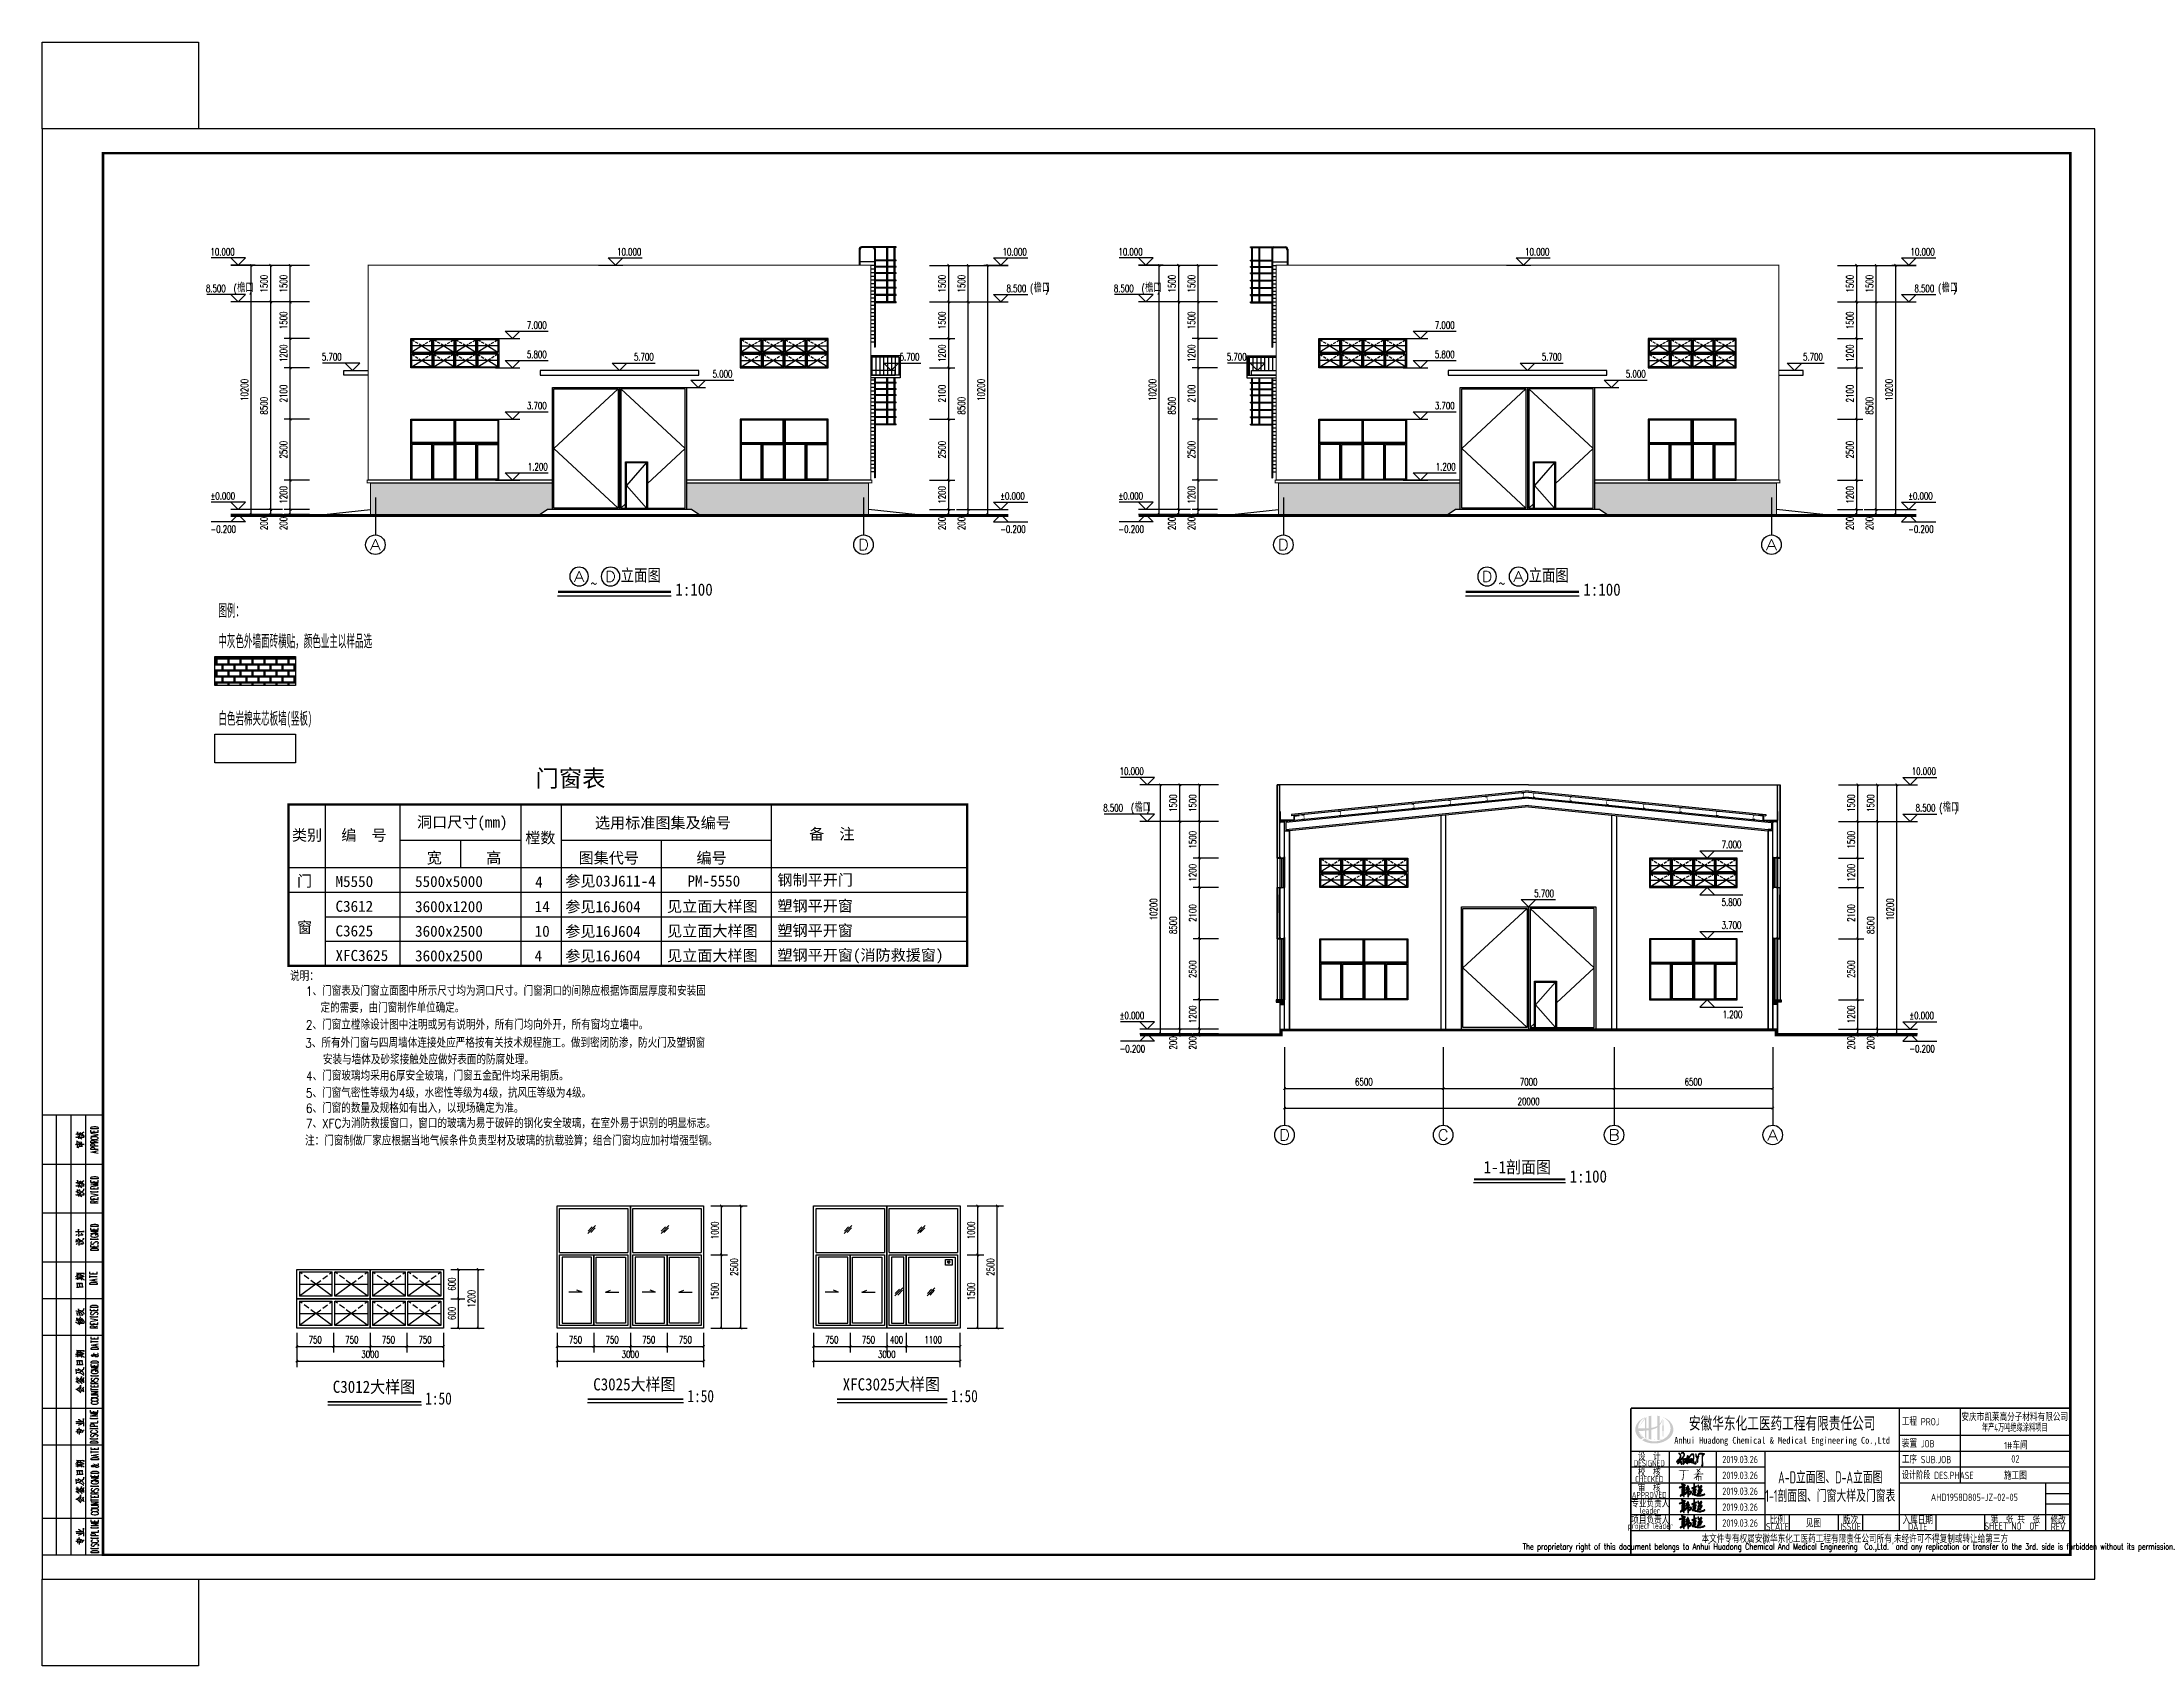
# Model space of a CAD drawing. Extents: x 4414382 to 4540065, y -615151 to -235742.
# Drawn here: x 4447962 to 4534000, y -615151 to -548644 of the extents above; entities that cross this region are included whole.
import ezdxf
from ezdxf.enums import TextEntityAlignment as Align

# ---------------------------------------------------------------- set-up
doc = ezdxf.new("R2010")
doc.units = 0
doc.header["$LTSCALE"] = 1000
doc.header["$MEASUREMENT"] = 0
doc.linetypes.add('DASH', pattern=[0.35, 0.25, -0.1])
doc.layers.get('0').update_dxf_attribs({"linetype": 'CONTINUOUS'})
doc.layers.get('Defpoints').update_dxf_attribs({"linetype": 'CONTINUOUS'})
doc.layers.add('_0', color=7, linetype='CONTINUOUS', lineweight=25)
for name, color, linetype in [('AXIS', 3, 'CONTINUOUS'), ('AXIS_TEXT', 7, 'CONTINUOUS'), ('DIM', 7, 'CONTINUOUS'), ('DIM_ELEV', 3, 'CONTINUOUS'), ('E_WINDOW', 4, 'CONTINUOUS'), ('HATCH', 8, 'CONTINUOUS'), ('PUB_DIM', 3, 'CONTINUOUS'), ('PUB_HATCH', 8, 'CONTINUOUS'), ('PUB_TEXT', 7, 'CONTINUOUS'), ('PUB_TITLE', 4, 'CONTINUOUS'), ('PUB_WALL', 9, 'CONTINUOUS'), ('S-COLU_DIM', 3, 'CONTINUOUS'), ('STAIR', 5, 'CONTINUOUS'), ('WALL', 2, 'CONTINUOUS'), ('WINDOW', 4, 'CONTINUOUS'), ('剖面', 233, 'CONTINUOUS'), ('图名', 15, 'CONTINUOUS'), ('填充', 251, 'CONTINUOUS'), ('建筑外轮廓', 11, 'CONTINUOUS'), ('爬梯', 8, 'CONTINUOUS')]:
    doc.layers.add(name, color=color, linetype=linetype)
doc.styles.add('-宋体', font='', dxfattribs={"width": 0.8})
doc.styles.add('_TCH_AXIS', font='COMPLEX', dxfattribs={"bigfont": 'GBCBIG'})
doc.styles.add('_TCH_DIM', font='SIMPLEX', dxfattribs={"bigfont": 'GBCBIG'})
doc.styles.add('_TCH_DIM_T3', font='SIMPLEX', dxfattribs={"width": 0.705882, "bigfont": 'GBCBIG'})
doc.styles.add('AHD', font='sceie.shx', dxfattribs={"width": 0.7, "bigfont": 'sceic.shx'})
doc.styles.add('COMPLEX', font='COMPLEX')
doc.styles.add('ECEC_TQ', font='txt_l.shx', dxfattribs={"bigfont": 'hztxt_l.shx'})
doc.styles.add('HZ1', font='txt.shx', dxfattribs={"bigfont": 'hzdx.shx'})
doc.styles.add('sceie', font='sceie.shx', dxfattribs={"bigfont": 'sceic.shx'})
doc.styles.add('STYLE-黑体', font='simhei.ttf')
doc.styles.add('宋体', font='', dxfattribs={"width": 0.7})
doc.styles.get('-宋体').set_extended_font_data('SimSun')
doc.styles.get('宋体').set_extended_font_data('SimSun')
doc.dimstyles.new('_TCH_ARCH&&100', dxfattribs={"dimtxt": 297.5, "dimasz": 100, "dimexe": 250, "dimexo": 300, "dimgap": 126.25, "dimtad": 1, "dimdec": 0, "dimzin": 0, "dimdsep": 46, "dimtxsty": '_TCH_DIM_T3', "dimblk": 'ARCHTICK', "dimcen": 0.09, "dimclrt": 7, "dimazin": 2, "dimtfac": 1, "dimtdec": 0, "dimtix": 1, "dimtmove": 2, "dimatfit": 3, "dimfxl": 0, "dimtolj": 1, "dimtzin": 0, "dimarcsym": 0})

msp = doc.modelspace()

# ---------------------------------------------------------------- texts
at = {"color": 4, "style": 'HZ1', "width": 0.85}
for s, p in [('说明：', (4458124, -587090.8)), ('1、门窗表及门窗立面图中所示尺寸均为洞口尺寸。门窗洞口的间隙应根据饰面层厚度和安装固', (4458773.6, -587700.5, -11948.3)), ('定的需要，由门窗制作单位确定。', (4459371.8, -588390.1, -11948.3)), ('2、门窗立樘除设计图中注明或另有说明外，所有门均向外开，所有窗均立墙中。', (4458773.6, -589083.6, -11948.3)), ('3、所有外门窗与四周墙体连接处应严格按有关技术规程施工。做到密闭防渗，防火门及塑钢窗', (4458746.2, -589826)), ('安装与墙体及砂浆接触处应做好表面的防腐处理。', (4459470.5, -590510.2)), ('4、门窗玻璃均采用6厚安全玻璃，门窗五金配件均采用铜质。', (4458779.7, -591173.2, -23896.7)), ('5、门窗气密性等级为4级，水密性等级为4级，抗风压等级为4级。', (4458773.6, -591873.7, -11948.3)), ('7、XFC为消防救援窗口，窗口的玻璃为易于破碎的钢化安全玻璃，在室外易于识别的明显标志。', (4458773.6, -593120.7, -11948.3)), ('6、门窗的数量及规格如有出入，以现场确定为准。', (4458773.6, -592497.2, -11948.3)), ('注：门窗制做厂家应根据当地气候条件负责型材及玻璃的抗载验算；组合门窗均应加衬增强型钢。', (4458738.6, -593833.7, -23896.7))]:
    msp.add_text(s, height=370, dxfattribs=at).set_placement(p)
for s, height, style, width, p in [('安庆市凯莱高分子材料有限公司', 300, 'sceie', 0.8, (4528785.9, -604927.4)), ('安徽华东化工医药工程有限责任公司', 500, '宋体', 0.7, (4519257.1, -605197.6)), ('年产4万吨绝缘涂料项目', 300, 'sceie', 0.65, (4528785.9, -605362.4)), ('设  计', 300, 'AHD', 0.8, (4513812.2, -606547.6)), ('设  计', 300, 'AHD', 0.8, (4513812.2, -606547.6)), ('Anhui Huadong Chemical & Medical Engineering Co.,Ltd', 280, '宋体', 0.85, (4519257.1, -605947.6)), ('2019.03.26', 300, 'AHD', 0.8, (4517537, -606694.3)), ('1#车间', 300, 'sceie', 0.8, (4528833.7, -606083.6)), ('02', 300, 'sceie', 0.8, (4528812.2, -606672.6)), ('DESIGNED', 250, 'AHD', 0.8, (4513812.2, -606847.6)), ('DESIGNED', 250, 'AHD', 0.8, (4513812.2, -606847.6)), ('CHECKED', 250, 'AHD', 0.8, (4513812.2, -607497.6)), ('CHECKED', 250, 'AHD', 0.8, (4513812.2, -607497.6)), ('校  核', 300, 'AHD', 0.8, (4513812.2, -607197.6)), ('校  核', 300, 'AHD', 0.8, (4513812.2, -607197.6)), ('2019.03.26', 300, 'AHD', 0.8, (4517537, -607344.3)), ('A-D立面图、D-A立面图', 500, 'AHD', 0.7, (4521231.1, -607400.1)), ('施工图', 300, 'sceie', 0.8, (4528812.2, -607322.6)), ('APPROVED', 250, 'AHD', 0.8, (4513812.2, -608147.6)), ('APPROVED', 250, 'AHD', 0.8, (4513812.2, -608147.6)), ('审  核', 300, 'AHD', 0.8, (4513812.2, -607847.6)), ('审  核', 300, 'AHD', 0.8, (4513812.2, -607847.6)), ('2019.03.26', 300, 'AHD', 0.8, (4517537, -607994.3)), ('1-1剖面图、门窗大样及门窗表', 500, 'AHD', 0.7, (4521231.1, -608157.5)), ('项目负责人', 300, 'AHD', 0.8, (4513852.2, -609147.6)), ('专业负责人', 300, 'AHD', 0.8, (4513855.2, -608467.6)), ('leader', 250, 'AHD', 0.8, (4513842.2, -608787.6)), ('2019.03.26', 300, 'AHD', 0.8, (4517537, -608644.3)), ('2019.03.26', 300, 'AHD', 0.8, (4517537, -609294.3)), ('比例', 300, 'sceie', 0.8, (4519062.2, -609147.6)), ('见图', 300, 'sceie', 0.8, (4520538.1, -609284.5)), ('版次', 300, 'sceie', 0.8, (4522062.2, -609147.6)), ('入库日期', 300, 'sceie', 0.8, (4524812.2, -609147.6)), ('第  张 共  张', 300, 'sceie', 0.8, (4528812.2, -609122.6)), ('修改', 300, 'sceie', 0.8, (4530562.2, -609147.6)), ('project leader', 250, 'AHD', 0.8, (4513862.2, -609447.6)), ('本文件专有权属安徽华东化工医药工程有限责任公司所有,未经许可不得复制或转让给第三方', 300, 'sceie', 0.8, (4522233.3, -609946.5)), ('SCALE', 300, 'sceie', 0.8, (4519062.2, -609447.6)), ('ISSUE', 300, 'sceie', 0.8, (4522062.2, -609447.6)), ('DATE', 300, 'sceie', 0.8, (4524812.2, -609447.6)), ('SHEET NO  OF  ', 300, 'sceie', 0.8, (4528812.2, -609422.6)), ('REV', 300, 'sceie', 0.8, (4530562.2, -609447.6)), ('The proprietary right of this document belongs to Anhui Huadong Chemical And Medical Engineering  Co.,Ltd.  and any replication or transfer to the 3rd. side is forbidden without its permission. ', 250, 'ECEC_TQ', 0.72, (4522062.2, -610297.6))]:
    msp.add_text(s, height=height, dxfattribs=dict(style=style, width=width)).set_placement(p, align=Align.MIDDLE)
at = {"style": 'sceie'}
for s, width, p in [('工程 PROJ', 0.8, (4524159, -605297.6)), ('装置 JOB', 0.8, (4524159, -606197.6)), ('工序 SUB.JOB', 0.8, (4524159, -606847.6)), ('设计阶段 DES.PHASE', 0.75, (4524159, -607497.6))]:
    msp.add_text(s, height=300, dxfattribs=dict(at, width=width)).set_placement(p)
at = {"style": 'sceie', "width": 0.8}
msp.add_attdef('AHD1958D805-JZ-02-05', text='200320-02-040', height=300, dxfattribs=at).set_placement((4527133, -608243.9), align=Align.MIDDLE)
at = {"layer": 'AXIS_TEXT', "color": 0, "style": '_TCH_AXIS'}
for s, width, p, p2 in [('A', 1.166667, (4461395.7, -569457.1), (4461848.2, -569457.1)), ('D', 1.235294, (4481395.7, -569457.1), (4481848.2, -569457.1)), ('D', 1.235294, (4498594.7, -569457.1), (4499047.3, -569457.1)), ('A', 1.166667, (4518594.7, -569457.1), (4519047.3, -569457.1))]:
    msp.add_text(s, height=452.5, dxfattribs=dict(at, width=width)).set_placement(p, p2, align=Align.FIT)
at = {"layer": 'PUB_TEXT', "style": '_TCH_DIM', "width": 0.705882}
for s, p in [('10.000', (4454865, -557383.5)), ('10.000', (4471525.6, -557383.5)), ('10.000', (4487318.9, -557383.5)), ('10.000', (4492064.1, -557383.5)), ('10.000', (4508729, -557383.5)), ('10.000', (4524518, -557383.5)), ('8.500', (4454678.9, -558886)), ('(', (4455816.9, -558886)), (')', (4456448.3, -558886)), ('8.500', (4487478.9, -558886)), ('(', (4488448.9, -558886)), (')', (4489080.4, -558886)), ('8.500', (4491877.9, -558886)), ('(', (4493015.9, -558886)), (')', (4493647.4, -558886)), ('8.500', (4524678, -558886)), ('(', (4525648, -558886)), (')', (4526279.4, -558886)), ('7.000', (4467829.3, -560386)), ('7.000', (4505028.3, -560386)), ('5.700', (4459428.5, -561686)), ('5.800', (4467829.3, -561586)), ('5.700', (4472213.9, -561686)), ('5.700', (4483102.2, -561686)), ('5.700', (4496505.3, -561686)), ('5.800', (4505028.3, -561586)), ('5.700', (4509413, -561686)), ('5.700', (4520114.5, -561686)), ('5.000', (4475437.8, -562386)), ('5.000', (4512855, -562386)), ('3.700', (4467829.3, -563686)), ('3.700', (4505028.3, -563686)), ('1.200', (4467869.3, -566186)), ('1.200', (4505068.3, -566186)), ('%%P0.000', (4454865, -567386)), ('%%P0.000', (4487218.9, -567386)), ('%%P0.000', (4492064.1, -567386)), ('%%P0.000', (4524418, -567386)), ('-0.200', (4454865, -568746)), ('-0.200', (4487218.9, -568746)), ('-0.200', (4492064.1, -568746)), ('-0.200', (4524418, -568746)), ('10.000', (4492113, -578657.9)), ('10.000', (4524566.9, -578657.9)), ('8.500', (4491443, -580160.4)), ('(', (4492581, -580160.4)), (')', (4493212.5, -580160.4)), ('8.500', (4524726.9, -580160.4)), ('(', (4525696.9, -580160.4)), (')', (4526328.4, -580160.4)), ('7.000', (4516777.3, -581660.4)), ('5.700', (4509098.9, -583660.4)), ('5.800', (4516777.3, -584020.4)), ('3.700', (4516777.3, -584960.4)), ('%%P0.000', (4492113, -588660.4)), ('1.200', (4516817.3, -588620.4)), ('%%P0.000', (4524466.9, -588660.4)), ('-0.200', (4492113, -590020.4)), ('-0.200', (4524466.9, -590020.4))]:
    msp.add_text(s, height=297.5, dxfattribs=at).set_placement(p)
at = {"layer": 'PUB_TEXT', "style": '_TCH_DIM'}
for p in [(4455956.9, -558886), (4488588.9, -558886), (4493155.9, -558886), (4525788, -558886), (4492721, -580160.4), (4525836.9, -580160.4)]:
    msp.add_text('檐口', height=337.59, dxfattribs=at).set_placement(p)
at = {"layer": 'PUB_TEXT', "color": 7, "linetype": 'Continuous', "style": 'STYLE-黑体', "width": 0.5}
for s, height, p in [('图例：', 499.79, (4455187.7, -572169.5)), ('中灰色外墙面砖横贴，颜色业主以样品选', 499.794, (4455187.7, -573422.1)), ('白色岩棉夹芯板墙(竖板)', 499.794, (4455187.7, -576590.5))]:
    msp.add_text(s, height=height, dxfattribs=at).set_placement(p)
at = {"layer": 'PUB_TEXT', "linetype": 'Continuous', "style": '-宋体'}
for s, height, p in [('门窗表', 700, (4468183.8, -579149.5)), ('洞口尺寸(mm)', 453.6, (4463325, -580816.7)), ('选用标准图集及编号', 453.6, (4470617.6, -580845.5)), ('类别', 453.6, (4458203.2, -581351.9)), ('编  号', 453.6, (4460223.4, -581351.9)), ('樘数', 453.6, (4467762.1, -581459.1)), ('备  注', 453.6, (4479395.5, -581303.9)), ('宽', 453.6, (4463726.7, -582280.8)), ('高', 453.6, (4466163.5, -582280.8)), ('图集代号', 453.6, (4469945.7, -582284.5)), ('编号', 453.6, (4474776.7, -582284.5)), ('门', 453.6, (4458411.5, -583230.6)), ('4', 453.6, (4468166.5, -583269.7)), ('14', 453.6, (4468146.7, -584277.7)), ('窗', 453.6, (4458411.5, -585128.9)), ('10', 453.6, (4468146.7, -585285.7)), ('4', 453.6, (4468146.7, -586293.7))]:
    msp.add_text(s, height=height, dxfattribs=at).set_placement(p)
at = {"layer": 'PUB_TEXT', "color": 4, "linetype": 'Continuous', "style": '-宋体'}
for s, p in [('M5550', (4459987.2, -583249.4)), ('5500x5000', (4463246.6, -583249.4)), ('C3612', (4459987.2, -584264.3)), ('3600x1200', (4463246.6, -584278.1)), ('C3625', (4459987.2, -585272.3)), ('3600x2500', (4463246.6, -585286.1)), ('XFC3625', (4459987.2, -586280.3)), ('3600x2500', (4463246.6, -586294.1))]:
    msp.add_text(s, height=453.6, dxfattribs=at).set_placement(p)
at = {"layer": 'PUB_TEXT', "color": 6, "linetype": 'Continuous', "style": '-宋体'}
for s, p in [('参见03J611-4', (4469402, -583231.4)), ('PM-5550', (4474407.3, -583231.4)), ('钢制平开门', (4478092.5, -583186.4)), ('参见16J604', (4469402, -584282.4)), ('见立面大样图', (4473572.3, -584268.4)), ('塑钢平开窗', (4478092.5, -584248.1)), ('参见16J604', (4469402, -585290.4)), ('见立面大样图', (4473572.3, -585276.4)), ('塑钢平开窗', (4478092.5, -585256.1)), ('参见16J604', (4469402, -586298.4)), ('见立面大样图', (4473572.3, -586284.4)), ('塑钢平开窗(消防救援窗)', (4478092.5, -586264.1))]:
    msp.add_text(s, height=453.6, dxfattribs=at).set_placement(p)
at = {"layer": '图名', "style": '宋体'}
for s, width, p in [('立面图', 0.8, (4471674.1, -570728.4)), ('立面图', 0.8, (4508873.2, -570728.4)), ('~', 0.8, (4470436.1, -571075.7)), ('1:100', 0.9, (4473911.3, -571318)), ('~', 0.8, (4507635.1, -571075.7)), ('1:100', 0.9, (4511110.4, -571318)), ('1-1剖面图', 0.9, (4507027.2, -594969.3)), ('1:100', 0.9, (4510550.4, -595351.7)), ('C3012大样图', 0.9, (4459876.1, -603966.8)), ('1:50', 0.8, (4463663.1, -604447.7)), ('C3025大样图', 0.9, (4470546.3, -603865.8)), ('1:50', 0.8, (4474406, -604346.7)), ('XFC3025大样图', 0.9, (4480766.7, -603865.8)), ('1:50', 0.8, (4485213.3, -604346.7))]:
    msp.add_text(s, height=500, dxfattribs=dict(at, width=width)).set_placement(p)

# ---------------------------------------------------------------- blocks, each defined once
blk = doc.blocks.new('_ArchTick')
at = {"color": 0, "linetype": 'ByBlock', "const_width": 0.4}
blk.add_lwpolyline([(-0.5, -0.5), (0.5, 0.5)], dxfattribs=at)
blk = doc.blocks.new('*D32')
at = {"layer": 'Defpoints', "color": 0}
for p in [(4483373, -601211), (4485573, -601211), (4485573, -602064)]:
    blk.add_point(p, dxfattribs=at)
at = {"layer": 'PUB_DIM', "color": 0, "lineweight": -2}
for p, q in [((4483373, -601511), (4483373, -602314)), ((4483373, -602064), (4485573, -602064)), ((4485573, -601511), (4485573, -602314))]:
    blk.add_line(p, q, dxfattribs=at)
at = {"layer": 'PUB_DIM', "color": 0, "lineweight": -2, "xscale": 100, "yscale": 100, "zscale": 100, "rotation": 180}
blk.add_blockref('_ArchTick', (4483373, -602064), dxfattribs=at)
at = {"layer": 'PUB_DIM', "color": 0, "lineweight": -2, "xscale": 100, "yscale": 100, "zscale": 100}
blk.add_blockref('_ArchTick', (4485573, -602064), dxfattribs=at)
at = {"layer": 'PUB_DIM', "color": 7, "insert": (4484473, -601789), "char_height": 297.5, "attachment_point": 5, "style": '_TCH_DIM_T3'}
blk.add_mtext('\\A1;1100', dxfattribs=at)
blk = doc.blocks.new('*D33')
at = {"layer": 'Defpoints', "color": 0}
for p in [(4482573, -601211), (4483373, -601211), (4483373, -602064)]:
    blk.add_point(p, dxfattribs=at)
at = {"layer": 'PUB_DIM', "color": 0, "lineweight": -2}
for p, q in [((4482573, -601511), (4482573, -602314)), ((4482573, -602064), (4483373, -602064)), ((4483373, -601511), (4483373, -602314))]:
    blk.add_line(p, q, dxfattribs=at)
at = {"layer": 'PUB_DIM', "color": 0, "lineweight": -2, "xscale": 100, "yscale": 100, "zscale": 100, "rotation": 180}
blk.add_blockref('_ArchTick', (4482573, -602064), dxfattribs=at)
at = {"layer": 'PUB_DIM', "color": 0, "lineweight": -2, "xscale": 100, "yscale": 100, "zscale": 100}
blk.add_blockref('_ArchTick', (4483373, -602064), dxfattribs=at)
at = {"layer": 'PUB_DIM', "color": 7, "insert": (4482973, -601789), "char_height": 297.5, "attachment_point": 5, "style": '_TCH_DIM_T3'}
blk.add_mtext('\\A1;400', dxfattribs=at)
blk = doc.blocks.new('*D34')
at = {"layer": 'Defpoints', "color": 0}
for p in [(4481073, -601211), (4482573, -601211), (4482573, -602064)]:
    blk.add_point(p, dxfattribs=at)
at = {"layer": 'PUB_DIM', "color": 0, "lineweight": -2}
for p, q in [((4481073, -601511), (4481073, -602314)), ((4481073, -602064), (4482573, -602064)), ((4482573, -601511), (4482573, -602314))]:
    blk.add_line(p, q, dxfattribs=at)
at = {"layer": 'PUB_DIM', "color": 0, "lineweight": -2, "xscale": 100, "yscale": 100, "zscale": 100, "rotation": 180}
blk.add_blockref('_ArchTick', (4481073, -602064), dxfattribs=at)
at = {"layer": 'PUB_DIM', "color": 0, "lineweight": -2, "xscale": 100, "yscale": 100, "zscale": 100}
blk.add_blockref('_ArchTick', (4482573, -602064), dxfattribs=at)
at = {"layer": 'PUB_DIM', "color": 7, "insert": (4481823, -601789), "char_height": 297.5, "attachment_point": 5, "style": '_TCH_DIM_T3'}
blk.add_mtext('\\A1;750', dxfattribs=at)
blk = doc.blocks.new('*D35')
at = {"layer": 'Defpoints', "color": 0}
for p in [(4479573, -601211), (4481073, -601211), (4481073, -602064)]:
    blk.add_point(p, dxfattribs=at)
at = {"layer": 'PUB_DIM', "color": 0, "lineweight": -2}
for p, q in [((4479573, -601511), (4479573, -602314)), ((4479573, -602064), (4481073, -602064)), ((4481073, -601511), (4481073, -602314))]:
    blk.add_line(p, q, dxfattribs=at)
at = {"layer": 'PUB_DIM', "color": 0, "lineweight": -2, "xscale": 100, "yscale": 100, "zscale": 100, "rotation": 180}
blk.add_blockref('_ArchTick', (4479573, -602064), dxfattribs=at)
at = {"layer": 'PUB_DIM', "color": 0, "lineweight": -2, "xscale": 100, "yscale": 100, "zscale": 100}
blk.add_blockref('_ArchTick', (4481073, -602064), dxfattribs=at)
at = {"layer": 'PUB_DIM', "color": 7, "insert": (4480323, -601789), "char_height": 297.5, "attachment_point": 5, "style": '_TCH_DIM_T3'}
blk.add_mtext('\\A1;750', dxfattribs=at)
blk = doc.blocks.new('*D36')
at = {"layer": 'Defpoints', "color": 0}
for p in [(4485873, -596311), (4487102, -596311), (4485873, -601311)]:
    blk.add_point(p, dxfattribs=at)
at = {"layer": 'PUB_DIM', "color": 0, "lineweight": -2}
for p, q in [((4486173, -596311), (4487352, -596311)), ((4487102, -601311), (4487102, -596311)), ((4486173, -601311), (4487352, -601311))]:
    blk.add_line(p, q, dxfattribs=at)
at = {"layer": 'PUB_DIM', "color": 0, "lineweight": -2, "xscale": 100, "yscale": 100, "zscale": 100}
for p, rotation in [((4487102, -596311), 90), ((4487102, -601311), 270)]:
    blk.add_blockref('_ArchTick', p, dxfattribs=dict(at, rotation=rotation))
at = {"layer": 'PUB_DIM', "color": 7, "insert": (4486827, -598811), "char_height": 297.5, "attachment_point": 5, "rotation": 90, "style": '_TCH_DIM_T3'}
blk.add_mtext('\\A1;2500', dxfattribs=at)
blk = doc.blocks.new('*D37')
at = {"layer": 'Defpoints', "color": 0}
for p in [(4485573, -596311), (4486302, -596311), (4485573, -598311)]:
    blk.add_point(p, dxfattribs=at)
at = {"layer": 'PUB_DIM', "color": 0, "lineweight": -2}
for p, q in [((4485873, -596311), (4486552, -596311)), ((4486302, -598311), (4486302, -596311)), ((4485873, -598311), (4486552, -598311))]:
    blk.add_line(p, q, dxfattribs=at)
at = {"layer": 'PUB_DIM', "color": 0, "lineweight": -2, "xscale": 100, "yscale": 100, "zscale": 100}
for p, rotation in [((4486302, -596311), 90), ((4486302, -598311), 270)]:
    blk.add_blockref('_ArchTick', p, dxfattribs=dict(at, rotation=rotation))
at = {"layer": 'PUB_DIM', "color": 7, "insert": (4486027, -597311), "char_height": 297.5, "attachment_point": 5, "rotation": 90, "style": '_TCH_DIM_T3'}
blk.add_mtext('\\A1;1000', dxfattribs=at)
blk = doc.blocks.new('*D38')
at = {"layer": 'Defpoints', "color": 0}
for p in [(4485573, -598311), (4486302, -598311), (4485573, -601311)]:
    blk.add_point(p, dxfattribs=at)
at = {"layer": 'PUB_DIM', "color": 0, "lineweight": -2}
for p, q in [((4485873, -598311), (4486552, -598311)), ((4486302, -601311), (4486302, -598311)), ((4485873, -601311), (4486552, -601311))]:
    blk.add_line(p, q, dxfattribs=at)
at = {"layer": 'PUB_DIM', "color": 0, "lineweight": -2, "xscale": 100, "yscale": 100, "zscale": 100}
for p, rotation in [((4486302, -598311), 90), ((4486302, -601311), 270)]:
    blk.add_blockref('_ArchTick', p, dxfattribs=dict(at, rotation=rotation))
at = {"layer": 'PUB_DIM', "color": 7, "insert": (4486027, -599811), "char_height": 297.5, "attachment_point": 5, "rotation": 90, "style": '_TCH_DIM_T3'}
blk.add_mtext('\\A1;1500', dxfattribs=at)
blk = doc.blocks.new('*D39')
at = {"layer": 'Defpoints', "color": 0}
for p in [(4479573, -601461), (4485573, -601461), (4485573, -602664)]:
    blk.add_point(p, dxfattribs=at)
at = {"layer": 'PUB_DIM', "color": 0, "lineweight": -2}
for p, q in [((4479573, -601761), (4479573, -602914)), ((4485573, -601761), (4485573, -602914)), ((4479573, -602664), (4485573, -602664))]:
    blk.add_line(p, q, dxfattribs=at)
at = {"layer": 'PUB_DIM', "color": 0, "lineweight": -2, "xscale": 100, "yscale": 100, "zscale": 100, "rotation": 180}
blk.add_blockref('_ArchTick', (4479573, -602664), dxfattribs=at)
at = {"layer": 'PUB_DIM', "color": 0, "lineweight": -2, "xscale": 100, "yscale": 100, "zscale": 100}
blk.add_blockref('_ArchTick', (4485573, -602664), dxfattribs=at)
at = {"layer": 'PUB_DIM', "color": 7, "insert": (4482573, -602389), "char_height": 297.5, "attachment_point": 5, "style": '_TCH_DIM_T3'}
blk.add_mtext('\\A1;3000', dxfattribs=at)
blk = doc.blocks.new('*D40')
at = {"layer": 'Defpoints', "color": 0}
for p in [(4464706, -598911), (4465830, -598911), (4464706, -601311)]:
    blk.add_point(p, dxfattribs=at)
at = {"layer": 'PUB_DIM', "color": 0, "lineweight": -2}
for p, q in [((4465006, -598911), (4466080, -598911)), ((4465830, -601311), (4465830, -598911)), ((4465006, -601311), (4466080, -601311))]:
    blk.add_line(p, q, dxfattribs=at)
at = {"layer": 'PUB_DIM', "color": 0, "lineweight": -2, "xscale": 100, "yscale": 100, "zscale": 100}
for p, rotation in [((4465830, -598911), 90), ((4465830, -601311), 270)]:
    blk.add_blockref('_ArchTick', p, dxfattribs=dict(at, rotation=rotation))
at = {"layer": 'PUB_DIM', "color": 7, "insert": (4465555, -600111), "char_height": 297.5, "attachment_point": 5, "rotation": 90, "style": '_TCH_DIM_T3'}
blk.add_mtext('\\A1;1200', dxfattribs=at)
blk = doc.blocks.new('*D41')
at = {"layer": 'Defpoints', "color": 0}
for p in [(4464406, -598911), (4465030, -598911), (4464406, -600111)]:
    blk.add_point(p, dxfattribs=at)
at = {"layer": 'PUB_DIM', "color": 0, "lineweight": -2}
for p, q in [((4464706, -598911), (4465280, -598911)), ((4465030, -600111), (4465030, -598911)), ((4464706, -600111), (4465280, -600111))]:
    blk.add_line(p, q, dxfattribs=at)
at = {"layer": 'PUB_DIM', "color": 0, "lineweight": -2, "xscale": 100, "yscale": 100, "zscale": 100}
for p, rotation in [((4465030, -598911), 90), ((4465030, -600111), 270)]:
    blk.add_blockref('_ArchTick', p, dxfattribs=dict(at, rotation=rotation))
at = {"layer": 'PUB_DIM', "color": 7, "insert": (4464755, -599511), "char_height": 297.5, "attachment_point": 5, "rotation": 90, "style": '_TCH_DIM_T3'}
blk.add_mtext('\\A1;600', dxfattribs=at)
blk = doc.blocks.new('*D42')
at = {"layer": 'Defpoints', "color": 0}
for p in [(4464406, -600111), (4465030, -600111), (4464406, -601311)]:
    blk.add_point(p, dxfattribs=at)
at = {"layer": 'PUB_DIM', "color": 0, "lineweight": -2}
for p, q in [((4464706, -600111), (4465280, -600111)), ((4465030, -601311), (4465030, -600111)), ((4464706, -601311), (4465280, -601311))]:
    blk.add_line(p, q, dxfattribs=at)
at = {"layer": 'PUB_DIM', "color": 0, "lineweight": -2, "xscale": 100, "yscale": 100, "zscale": 100}
for p, rotation in [((4465030, -600111), 90), ((4465030, -601311), 270)]:
    blk.add_blockref('_ArchTick', p, dxfattribs=dict(at, rotation=rotation))
at = {"layer": 'PUB_DIM', "color": 7, "insert": (4464755, -600711), "char_height": 297.5, "attachment_point": 5, "rotation": 90, "style": '_TCH_DIM_T3'}
blk.add_mtext('\\A1;600', dxfattribs=at)
blk = doc.blocks.new('*D43')
at = {"layer": 'Defpoints', "color": 0}
for p in [(4462906, -601211), (4464406, -601211), (4464406, -602064)]:
    blk.add_point(p, dxfattribs=at)
at = {"layer": 'PUB_DIM', "color": 0, "lineweight": -2}
for p, q in [((4462906, -601511), (4462906, -602314)), ((4462906, -602064), (4464406, -602064)), ((4464406, -601511), (4464406, -602314))]:
    blk.add_line(p, q, dxfattribs=at)
at = {"layer": 'PUB_DIM', "color": 0, "lineweight": -2, "xscale": 100, "yscale": 100, "zscale": 100, "rotation": 180}
blk.add_blockref('_ArchTick', (4462906, -602064), dxfattribs=at)
at = {"layer": 'PUB_DIM', "color": 0, "lineweight": -2, "xscale": 100, "yscale": 100, "zscale": 100}
blk.add_blockref('_ArchTick', (4464406, -602064), dxfattribs=at)
at = {"layer": 'PUB_DIM', "color": 7, "insert": (4463656, -601789), "char_height": 297.5, "attachment_point": 5, "style": '_TCH_DIM_T3'}
blk.add_mtext('\\A1;750', dxfattribs=at)
blk = doc.blocks.new('*D44')
at = {"layer": 'Defpoints', "color": 0}
for p in [(4461406, -601211), (4462906, -601211), (4462906, -602064)]:
    blk.add_point(p, dxfattribs=at)
at = {"layer": 'PUB_DIM', "color": 0, "lineweight": -2}
for p, q in [((4461406, -601511), (4461406, -602314)), ((4461406, -602064), (4462906, -602064)), ((4462906, -601511), (4462906, -602314))]:
    blk.add_line(p, q, dxfattribs=at)
at = {"layer": 'PUB_DIM', "color": 0, "lineweight": -2, "xscale": 100, "yscale": 100, "zscale": 100, "rotation": 180}
blk.add_blockref('_ArchTick', (4461406, -602064), dxfattribs=at)
at = {"layer": 'PUB_DIM', "color": 0, "lineweight": -2, "xscale": 100, "yscale": 100, "zscale": 100}
blk.add_blockref('_ArchTick', (4462906, -602064), dxfattribs=at)
at = {"layer": 'PUB_DIM', "color": 7, "insert": (4462156, -601789), "char_height": 297.5, "attachment_point": 5, "style": '_TCH_DIM_T3'}
blk.add_mtext('\\A1;750', dxfattribs=at)
blk = doc.blocks.new('*D45')
at = {"layer": 'Defpoints', "color": 0}
for p in [(4459906, -601211), (4461406, -601211), (4461406, -602064)]:
    blk.add_point(p, dxfattribs=at)
at = {"layer": 'PUB_DIM', "color": 0, "lineweight": -2}
for p, q in [((4459906, -601511), (4459906, -602314)), ((4459906, -602064), (4461406, -602064)), ((4461406, -601511), (4461406, -602314))]:
    blk.add_line(p, q, dxfattribs=at)
at = {"layer": 'PUB_DIM', "color": 0, "lineweight": -2, "xscale": 100, "yscale": 100, "zscale": 100, "rotation": 180}
blk.add_blockref('_ArchTick', (4459906, -602064), dxfattribs=at)
at = {"layer": 'PUB_DIM', "color": 0, "lineweight": -2, "xscale": 100, "yscale": 100, "zscale": 100}
blk.add_blockref('_ArchTick', (4461406, -602064), dxfattribs=at)
at = {"layer": 'PUB_DIM', "color": 7, "insert": (4460656, -601789), "char_height": 297.5, "attachment_point": 5, "style": '_TCH_DIM_T3'}
blk.add_mtext('\\A1;750', dxfattribs=at)
blk = doc.blocks.new('*D46')
at = {"layer": 'Defpoints', "color": 0}
for p in [(4458406, -601211), (4459906, -601211), (4459906, -602064)]:
    blk.add_point(p, dxfattribs=at)
at = {"layer": 'PUB_DIM', "color": 0, "lineweight": -2}
for p, q in [((4458406, -601511), (4458406, -602314)), ((4458406, -602064), (4459906, -602064)), ((4459906, -601511), (4459906, -602314))]:
    blk.add_line(p, q, dxfattribs=at)
at = {"layer": 'PUB_DIM', "color": 0, "lineweight": -2, "xscale": 100, "yscale": 100, "zscale": 100, "rotation": 180}
blk.add_blockref('_ArchTick', (4458406, -602064), dxfattribs=at)
at = {"layer": 'PUB_DIM', "color": 0, "lineweight": -2, "xscale": 100, "yscale": 100, "zscale": 100}
blk.add_blockref('_ArchTick', (4459906, -602064), dxfattribs=at)
at = {"layer": 'PUB_DIM', "color": 7, "insert": (4459156, -601789), "char_height": 297.5, "attachment_point": 5, "style": '_TCH_DIM_T3'}
blk.add_mtext('\\A1;750', dxfattribs=at)
blk = doc.blocks.new('*D47')
at = {"layer": 'Defpoints', "color": 0}
for p in [(4458406, -601461), (4464406, -601461), (4464406, -602664)]:
    blk.add_point(p, dxfattribs=at)
at = {"layer": 'PUB_DIM', "color": 0, "lineweight": -2}
for p, q in [((4458406, -601761), (4458406, -602914)), ((4464406, -601761), (4464406, -602914)), ((4458406, -602664), (4464406, -602664))]:
    blk.add_line(p, q, dxfattribs=at)
at = {"layer": 'PUB_DIM', "color": 0, "lineweight": -2, "xscale": 100, "yscale": 100, "zscale": 100, "rotation": 180}
blk.add_blockref('_ArchTick', (4458406, -602664), dxfattribs=at)
at = {"layer": 'PUB_DIM', "color": 0, "lineweight": -2, "xscale": 100, "yscale": 100, "zscale": 100}
blk.add_blockref('_ArchTick', (4464406, -602664), dxfattribs=at)
at = {"layer": 'PUB_DIM', "color": 7, "insert": (4461406, -602389), "char_height": 297.5, "attachment_point": 5, "style": '_TCH_DIM_T3'}
blk.add_mtext('\\A1;3000', dxfattribs=at)
blk = doc.blocks.new('*D48')
at = {"layer": 'Defpoints', "color": 0}
for p in [(4473570, -601211), (4475070, -601211), (4475070, -602064)]:
    blk.add_point(p, dxfattribs=at)
at = {"layer": 'PUB_DIM', "color": 0, "lineweight": -2}
for p, q in [((4473570, -601511), (4473570, -602314)), ((4473570, -602064), (4475070, -602064)), ((4475070, -601511), (4475070, -602314))]:
    blk.add_line(p, q, dxfattribs=at)
at = {"layer": 'PUB_DIM', "color": 0, "lineweight": -2, "xscale": 100, "yscale": 100, "zscale": 100, "rotation": 180}
blk.add_blockref('_ArchTick', (4473570, -602064), dxfattribs=at)
at = {"layer": 'PUB_DIM', "color": 0, "lineweight": -2, "xscale": 100, "yscale": 100, "zscale": 100}
blk.add_blockref('_ArchTick', (4475070, -602064), dxfattribs=at)
at = {"layer": 'PUB_DIM', "color": 7, "insert": (4474320, -601789), "char_height": 297.5, "attachment_point": 5, "style": '_TCH_DIM_T3'}
blk.add_mtext('\\A1;750', dxfattribs=at)
blk = doc.blocks.new('*D49')
at = {"layer": 'Defpoints', "color": 0}
for p in [(4472070, -601211), (4473570, -601211), (4473570, -602064)]:
    blk.add_point(p, dxfattribs=at)
at = {"layer": 'PUB_DIM', "color": 0, "lineweight": -2}
for p, q in [((4472070, -601511), (4472070, -602314)), ((4472070, -602064), (4473570, -602064)), ((4473570, -601511), (4473570, -602314))]:
    blk.add_line(p, q, dxfattribs=at)
at = {"layer": 'PUB_DIM', "color": 0, "lineweight": -2, "xscale": 100, "yscale": 100, "zscale": 100, "rotation": 180}
blk.add_blockref('_ArchTick', (4472070, -602064), dxfattribs=at)
at = {"layer": 'PUB_DIM', "color": 0, "lineweight": -2, "xscale": 100, "yscale": 100, "zscale": 100}
blk.add_blockref('_ArchTick', (4473570, -602064), dxfattribs=at)
at = {"layer": 'PUB_DIM', "color": 7, "insert": (4472820, -601789), "char_height": 297.5, "attachment_point": 5, "style": '_TCH_DIM_T3'}
blk.add_mtext('\\A1;750', dxfattribs=at)
blk = doc.blocks.new('*D50')
at = {"layer": 'Defpoints', "color": 0}
for p in [(4470570, -601211), (4472070, -601211), (4472070, -602064)]:
    blk.add_point(p, dxfattribs=at)
at = {"layer": 'PUB_DIM', "color": 0, "lineweight": -2}
for p, q in [((4470570, -601511), (4470570, -602314)), ((4470570, -602064), (4472070, -602064)), ((4472070, -601511), (4472070, -602314))]:
    blk.add_line(p, q, dxfattribs=at)
at = {"layer": 'PUB_DIM', "color": 0, "lineweight": -2, "xscale": 100, "yscale": 100, "zscale": 100, "rotation": 180}
blk.add_blockref('_ArchTick', (4470570, -602064), dxfattribs=at)
at = {"layer": 'PUB_DIM', "color": 0, "lineweight": -2, "xscale": 100, "yscale": 100, "zscale": 100}
blk.add_blockref('_ArchTick', (4472070, -602064), dxfattribs=at)
at = {"layer": 'PUB_DIM', "color": 7, "insert": (4471320, -601789), "char_height": 297.5, "attachment_point": 5, "style": '_TCH_DIM_T3'}
blk.add_mtext('\\A1;750', dxfattribs=at)
blk = doc.blocks.new('*D51')
at = {"layer": 'Defpoints', "color": 0}
for p in [(4469070, -601211), (4470570, -601211), (4470570, -602064)]:
    blk.add_point(p, dxfattribs=at)
at = {"layer": 'PUB_DIM', "color": 0, "lineweight": -2}
for p, q in [((4469070, -601511), (4469070, -602314)), ((4469070, -602064), (4470570, -602064)), ((4470570, -601511), (4470570, -602314))]:
    blk.add_line(p, q, dxfattribs=at)
at = {"layer": 'PUB_DIM', "color": 0, "lineweight": -2, "xscale": 100, "yscale": 100, "zscale": 100, "rotation": 180}
blk.add_blockref('_ArchTick', (4469070, -602064), dxfattribs=at)
at = {"layer": 'PUB_DIM', "color": 0, "lineweight": -2, "xscale": 100, "yscale": 100, "zscale": 100}
blk.add_blockref('_ArchTick', (4470570, -602064), dxfattribs=at)
at = {"layer": 'PUB_DIM', "color": 7, "insert": (4469820, -601789), "char_height": 297.5, "attachment_point": 5, "style": '_TCH_DIM_T3'}
blk.add_mtext('\\A1;750', dxfattribs=at)
blk = doc.blocks.new('*D52')
at = {"layer": 'Defpoints', "color": 0}
for p in [(4475370, -596311), (4476599, -596311), (4475370, -601311)]:
    blk.add_point(p, dxfattribs=at)
at = {"layer": 'PUB_DIM', "color": 0, "lineweight": -2}
for p, q in [((4475670, -596311), (4476849, -596311)), ((4476599, -601311), (4476599, -596311)), ((4475670, -601311), (4476849, -601311))]:
    blk.add_line(p, q, dxfattribs=at)
at = {"layer": 'PUB_DIM', "color": 0, "lineweight": -2, "xscale": 100, "yscale": 100, "zscale": 100}
for p, rotation in [((4476599, -596311), 90), ((4476599, -601311), 270)]:
    blk.add_blockref('_ArchTick', p, dxfattribs=dict(at, rotation=rotation))
at = {"layer": 'PUB_DIM', "color": 7, "insert": (4476324, -598811), "char_height": 297.5, "attachment_point": 5, "rotation": 90, "style": '_TCH_DIM_T3'}
blk.add_mtext('\\A1;2500', dxfattribs=at)
blk = doc.blocks.new('*D53')
at = {"layer": 'Defpoints', "color": 0}
for p in [(4475070, -596311), (4475799, -596311), (4475070, -598311)]:
    blk.add_point(p, dxfattribs=at)
at = {"layer": 'PUB_DIM', "color": 0, "lineweight": -2}
for p, q in [((4475370, -596311), (4476049, -596311)), ((4475799, -598311), (4475799, -596311)), ((4475370, -598311), (4476049, -598311))]:
    blk.add_line(p, q, dxfattribs=at)
at = {"layer": 'PUB_DIM', "color": 0, "lineweight": -2, "xscale": 100, "yscale": 100, "zscale": 100}
for p, rotation in [((4475799, -596311), 90), ((4475799, -598311), 270)]:
    blk.add_blockref('_ArchTick', p, dxfattribs=dict(at, rotation=rotation))
at = {"layer": 'PUB_DIM', "color": 7, "insert": (4475524, -597311), "char_height": 297.5, "attachment_point": 5, "rotation": 90, "style": '_TCH_DIM_T3'}
blk.add_mtext('\\A1;1000', dxfattribs=at)
blk = doc.blocks.new('*D54')
at = {"layer": 'Defpoints', "color": 0}
for p in [(4475070, -598311), (4475799, -598311), (4475070, -601311)]:
    blk.add_point(p, dxfattribs=at)
at = {"layer": 'PUB_DIM', "color": 0, "lineweight": -2}
for p, q in [((4475370, -598311), (4476049, -598311)), ((4475799, -601311), (4475799, -598311)), ((4475370, -601311), (4476049, -601311))]:
    blk.add_line(p, q, dxfattribs=at)
at = {"layer": 'PUB_DIM', "color": 0, "lineweight": -2, "xscale": 100, "yscale": 100, "zscale": 100}
for p, rotation in [((4475799, -598311), 90), ((4475799, -601311), 270)]:
    blk.add_blockref('_ArchTick', p, dxfattribs=dict(at, rotation=rotation))
at = {"layer": 'PUB_DIM', "color": 7, "insert": (4475524, -599811), "char_height": 297.5, "attachment_point": 5, "rotation": 90, "style": '_TCH_DIM_T3'}
blk.add_mtext('\\A1;1500', dxfattribs=at)
blk = doc.blocks.new('*D55')
at = {"layer": 'Defpoints', "color": 0}
for p in [(4469070, -601461), (4475070, -601461), (4475070, -602664)]:
    blk.add_point(p, dxfattribs=at)
at = {"layer": 'PUB_DIM', "color": 0, "lineweight": -2}
for p, q in [((4469070, -601761), (4469070, -602914)), ((4475070, -601761), (4475070, -602914)), ((4469070, -602664), (4475070, -602664))]:
    blk.add_line(p, q, dxfattribs=at)
at = {"layer": 'PUB_DIM', "color": 0, "lineweight": -2, "xscale": 100, "yscale": 100, "zscale": 100, "rotation": 180}
blk.add_blockref('_ArchTick', (4469070, -602664), dxfattribs=at)
at = {"layer": 'PUB_DIM', "color": 0, "lineweight": -2, "xscale": 100, "yscale": 100, "zscale": 100}
blk.add_blockref('_ArchTick', (4475070, -602664), dxfattribs=at)
at = {"layer": 'PUB_DIM', "color": 7, "insert": (4472070, -602389), "char_height": 297.5, "attachment_point": 5, "style": '_TCH_DIM_T3'}
blk.add_mtext('\\A1;3000', dxfattribs=at)
blk = doc.blocks.new('*D187')
at = {"layer": 'Defpoints', "color": 0}
for p in [(4484023, -557790), (4485111, -557790), (4484023, -559291)]:
    blk.add_point(p, dxfattribs=at)
at = {"layer": 'PUB_DIM', "color": 0, "lineweight": -2}
for p, q in [((4484323, -557790), (4485361, -557790)), ((4485111, -559291), (4485111, -557790)), ((4484323, -559291), (4485361, -559291))]:
    blk.add_line(p, q, dxfattribs=at)
at = {"layer": 'PUB_DIM', "color": 0, "lineweight": -2, "xscale": 100, "yscale": 100, "zscale": 100}
for p, rotation in [((4485111, -557790), 90), ((4485111, -559291), 270)]:
    blk.add_blockref('_ArchTick', p, dxfattribs=dict(at, rotation=rotation))
at = {"layer": 'PUB_DIM', "color": 7, "insert": (4484836, -558541), "char_height": 297.5, "attachment_point": 5, "rotation": 90, "style": '_TCH_DIM_T3'}
blk.add_mtext('\\A1;1500', dxfattribs=at)
blk = doc.blocks.new('*D188')
at = {"layer": 'Defpoints', "color": 0}
for p in [(4484023, -559291), (4485111, -559291), (4484023, -560791)]:
    blk.add_point(p, dxfattribs=at)
at = {"layer": 'PUB_DIM', "color": 0, "lineweight": -2}
for p, q in [((4484323, -559291), (4485361, -559291)), ((4485111, -560791), (4485111, -559291)), ((4484323, -560791), (4485361, -560791))]:
    blk.add_line(p, q, dxfattribs=at)
at = {"layer": 'PUB_DIM', "color": 0, "lineweight": -2, "xscale": 100, "yscale": 100, "zscale": 100}
for p, rotation in [((4485111, -559291), 90), ((4485111, -560791), 270)]:
    blk.add_blockref('_ArchTick', p, dxfattribs=dict(at, rotation=rotation))
at = {"layer": 'PUB_DIM', "color": 7, "insert": (4484836, -560041), "char_height": 297.5, "attachment_point": 5, "rotation": 90, "style": '_TCH_DIM_T3'}
blk.add_mtext('\\A1;1500', dxfattribs=at)
blk = doc.blocks.new('*D189')
at = {"layer": 'Defpoints', "color": 0}
for p in [(4484023, -560791), (4485111, -560791), (4484023, -561991)]:
    blk.add_point(p, dxfattribs=at)
at = {"layer": 'PUB_DIM', "color": 0, "lineweight": -2}
for p, q in [((4484323, -560791), (4485361, -560791)), ((4485111, -561991), (4485111, -560791)), ((4484323, -561991), (4485361, -561991))]:
    blk.add_line(p, q, dxfattribs=at)
at = {"layer": 'PUB_DIM', "color": 0, "lineweight": -2, "xscale": 100, "yscale": 100, "zscale": 100}
for p, rotation in [((4485111, -560791), 90), ((4485111, -561991), 270)]:
    blk.add_blockref('_ArchTick', p, dxfattribs=dict(at, rotation=rotation))
at = {"layer": 'PUB_DIM', "color": 7, "insert": (4484836, -561391), "char_height": 297.5, "attachment_point": 5, "rotation": 90, "style": '_TCH_DIM_T3'}
blk.add_mtext('\\A1;1200', dxfattribs=at)
blk = doc.blocks.new('*D190')
at = {"layer": 'Defpoints', "color": 0}
for p in [(4484023, -561991), (4485111, -561991), (4484023, -564091)]:
    blk.add_point(p, dxfattribs=at)
at = {"layer": 'PUB_DIM', "color": 0, "lineweight": -2}
for p, q in [((4484323, -561991), (4485361, -561991)), ((4485111, -564091), (4485111, -561991)), ((4484323, -564091), (4485361, -564091))]:
    blk.add_line(p, q, dxfattribs=at)
at = {"layer": 'PUB_DIM', "color": 0, "lineweight": -2, "xscale": 100, "yscale": 100, "zscale": 100}
for p, rotation in [((4485111, -561991), 90), ((4485111, -564091), 270)]:
    blk.add_blockref('_ArchTick', p, dxfattribs=dict(at, rotation=rotation))
at = {"layer": 'PUB_DIM', "color": 7, "insert": (4484836, -563041), "char_height": 297.5, "attachment_point": 5, "rotation": 90, "style": '_TCH_DIM_T3'}
blk.add_mtext('\\A1;2100', dxfattribs=at)
blk = doc.blocks.new('*D191')
at = {"layer": 'Defpoints', "color": 0}
for p in [(4484023, -564091), (4485111, -564091), (4484023, -566591)]:
    blk.add_point(p, dxfattribs=at)
at = {"layer": 'PUB_DIM', "color": 0, "lineweight": -2}
for p, q in [((4484323, -564091), (4485361, -564091)), ((4485111, -566591), (4485111, -564091)), ((4484323, -566591), (4485361, -566591))]:
    blk.add_line(p, q, dxfattribs=at)
at = {"layer": 'PUB_DIM', "color": 0, "lineweight": -2, "xscale": 100, "yscale": 100, "zscale": 100}
for p, rotation in [((4485111, -564091), 90), ((4485111, -566591), 270)]:
    blk.add_blockref('_ArchTick', p, dxfattribs=dict(at, rotation=rotation))
at = {"layer": 'PUB_DIM', "color": 7, "insert": (4484836, -565341), "char_height": 297.5, "attachment_point": 5, "rotation": 90, "style": '_TCH_DIM_T3'}
blk.add_mtext('\\A1;2500', dxfattribs=at)
blk = doc.blocks.new('*D192')
at = {"layer": 'Defpoints', "color": 0}
for p in [(4484023, -566591), (4485111, -566591), (4484023, -567791)]:
    blk.add_point(p, dxfattribs=at)
at = {"layer": 'PUB_DIM', "color": 0, "lineweight": -2}
for p, q in [((4484323, -566591), (4485361, -566591)), ((4485111, -567791), (4485111, -566591)), ((4484323, -567791), (4485361, -567791))]:
    blk.add_line(p, q, dxfattribs=at)
at = {"layer": 'PUB_DIM', "color": 0, "lineweight": -2, "xscale": 100, "yscale": 100, "zscale": 100}
for p, rotation in [((4485111, -566591), 90), ((4485111, -567791), 270)]:
    blk.add_blockref('_ArchTick', p, dxfattribs=dict(at, rotation=rotation))
at = {"layer": 'PUB_DIM', "color": 7, "insert": (4484836, -567191), "char_height": 297.5, "attachment_point": 5, "rotation": 90, "style": '_TCH_DIM_T3'}
blk.add_mtext('\\A1;1200', dxfattribs=at)
blk = doc.blocks.new('*D193')
at = {"layer": 'Defpoints', "color": 0}
for p in [(4484023, -567791), (4485111, -567791), (4484023, -567991)]:
    blk.add_point(p, dxfattribs=at)
at = {"layer": 'PUB_DIM', "color": 0, "lineweight": -2}
for p, q in [((4484323, -567791), (4485361, -567791)), ((4485111, -567791), (4485111, -567691)), ((4485111, -567991), (4485111, -567791)), ((4484323, -567991), (4485361, -567991)), ((4485111, -567991), (4485111, -568091))]:
    blk.add_line(p, q, dxfattribs=at)
at = {"layer": 'PUB_DIM', "color": 0, "lineweight": -2, "xscale": 100, "yscale": 100, "zscale": 100}
for p, rotation in [((4485111, -567791), 270), ((4485111, -567991), 90)]:
    blk.add_blockref('_ArchTick', p, dxfattribs=dict(at, rotation=rotation))
at = {"layer": 'PUB_DIM', "color": 7, "insert": (4484836, -568361), "char_height": 297.5, "attachment_point": 5, "rotation": 90, "style": '_TCH_DIM_T3'}
blk.add_mtext('\\A1;200', dxfattribs=at)
blk = doc.blocks.new('*D194')
at = {"layer": 'Defpoints', "color": 0}
for p in [(4485123, -557790), (4486711, -557790), (4485123, -567991)]:
    blk.add_point(p, dxfattribs=at)
at = {"layer": 'PUB_DIM', "color": 0, "lineweight": -2}
for p, q in [((4485423, -557790), (4486961, -557790)), ((4486711, -567991), (4486711, -557790)), ((4485423, -567991), (4486961, -567991))]:
    blk.add_line(p, q, dxfattribs=at)
at = {"layer": 'PUB_DIM', "color": 0, "lineweight": -2, "xscale": 100, "yscale": 100, "zscale": 100}
for p, rotation in [((4486711, -557790), 90), ((4486711, -567991), 270)]:
    blk.add_blockref('_ArchTick', p, dxfattribs=dict(at, rotation=rotation))
at = {"layer": 'PUB_DIM', "color": 7, "insert": (4486436, -562891), "char_height": 297.5, "attachment_point": 5, "rotation": 90, "style": '_TCH_DIM_T3'}
blk.add_mtext('\\A1;10200', dxfattribs=at)
blk = doc.blocks.new('*D195')
at = {"layer": 'Defpoints', "color": 0}
for p in [(4485123, -557790), (4485911, -557790), (4485123, -559291)]:
    blk.add_point(p, dxfattribs=at)
at = {"layer": 'PUB_DIM', "color": 0, "lineweight": -2}
for p, q in [((4485423, -557790), (4486161, -557790)), ((4485911, -559291), (4485911, -557790)), ((4485423, -559291), (4486161, -559291))]:
    blk.add_line(p, q, dxfattribs=at)
at = {"layer": 'PUB_DIM', "color": 0, "lineweight": -2, "xscale": 100, "yscale": 100, "zscale": 100}
for p, rotation in [((4485911, -557790), 90), ((4485911, -559291), 270)]:
    blk.add_blockref('_ArchTick', p, dxfattribs=dict(at, rotation=rotation))
at = {"layer": 'PUB_DIM', "color": 7, "insert": (4485636, -558541), "char_height": 297.5, "attachment_point": 5, "rotation": 90, "style": '_TCH_DIM_T3'}
blk.add_mtext('\\A1;1500', dxfattribs=at)
blk = doc.blocks.new('*D196')
at = {"layer": 'Defpoints', "color": 0}
for p in [(4485123, -559291), (4485911, -559291), (4485123, -567791)]:
    blk.add_point(p, dxfattribs=at)
at = {"layer": 'PUB_DIM', "color": 0, "lineweight": -2}
for p, q in [((4485423, -559291), (4486161, -559291)), ((4485911, -567791), (4485911, -559291)), ((4485423, -567791), (4486161, -567791))]:
    blk.add_line(p, q, dxfattribs=at)
at = {"layer": 'PUB_DIM', "color": 0, "lineweight": -2, "xscale": 100, "yscale": 100, "zscale": 100}
for p, rotation in [((4485911, -559291), 90), ((4485911, -567791), 270)]:
    blk.add_blockref('_ArchTick', p, dxfattribs=dict(at, rotation=rotation))
at = {"layer": 'PUB_DIM', "color": 7, "insert": (4485636, -563541), "char_height": 297.5, "attachment_point": 5, "rotation": 90, "style": '_TCH_DIM_T3'}
blk.add_mtext('\\A1;8500', dxfattribs=at)
blk = doc.blocks.new('*D197')
at = {"layer": 'Defpoints', "color": 0}
for p in [(4485123, -567791), (4485911, -567791), (4485123, -567991)]:
    blk.add_point(p, dxfattribs=at)
at = {"layer": 'PUB_DIM', "color": 0, "lineweight": -2}
for p, q in [((4485423, -567791), (4486161, -567791)), ((4485911, -567791), (4485911, -567691)), ((4485911, -567991), (4485911, -567791)), ((4485423, -567991), (4486161, -567991)), ((4485911, -567991), (4485911, -568091))]:
    blk.add_line(p, q, dxfattribs=at)
at = {"layer": 'PUB_DIM', "color": 0, "lineweight": -2, "xscale": 100, "yscale": 100, "zscale": 100}
for p, rotation in [((4485911, -567791), 270), ((4485911, -567991), 90)]:
    blk.add_blockref('_ArchTick', p, dxfattribs=dict(at, rotation=rotation))
at = {"layer": 'PUB_DIM', "color": 7, "insert": (4485636, -568361), "char_height": 297.5, "attachment_point": 5, "rotation": 90, "style": '_TCH_DIM_T3'}
blk.add_mtext('\\A1;200', dxfattribs=at)
blk = doc.blocks.new('*D198')
at = {"layer": 'Defpoints', "color": 0}
for p in [(4458133, -557790), (4459220, -557790), (4459220, -559291)]:
    blk.add_point(p, dxfattribs=at)
at = {"layer": 'PUB_DIM', "color": 0, "lineweight": -2}
for p, q in [((4458920, -557790), (4457883, -557790)), ((4458133, -559291), (4458133, -557790)), ((4458920, -559291), (4457883, -559291))]:
    blk.add_line(p, q, dxfattribs=at)
at = {"layer": 'PUB_DIM', "color": 0, "lineweight": -2, "xscale": 100, "yscale": 100, "zscale": 100}
for p, rotation in [((4458133, -557790), 90), ((4458133, -559291), 270)]:
    blk.add_blockref('_ArchTick', p, dxfattribs=dict(at, rotation=rotation))
at = {"layer": 'PUB_DIM', "color": 7, "insert": (4457858, -558541), "char_height": 297.5, "attachment_point": 5, "rotation": 90, "style": '_TCH_DIM_T3'}
blk.add_mtext('\\A1;1500', dxfattribs=at)
blk = doc.blocks.new('*D199')
at = {"layer": 'Defpoints', "color": 0}
for p in [(4458133, -559291), (4459220, -559291), (4459220, -560791)]:
    blk.add_point(p, dxfattribs=at)
at = {"layer": 'PUB_DIM', "color": 0, "lineweight": -2}
for p, q in [((4458920, -559291), (4457883, -559291)), ((4458133, -560791), (4458133, -559291)), ((4458920, -560791), (4457883, -560791))]:
    blk.add_line(p, q, dxfattribs=at)
at = {"layer": 'PUB_DIM', "color": 0, "lineweight": -2, "xscale": 100, "yscale": 100, "zscale": 100}
for p, rotation in [((4458133, -559291), 90), ((4458133, -560791), 270)]:
    blk.add_blockref('_ArchTick', p, dxfattribs=dict(at, rotation=rotation))
at = {"layer": 'PUB_DIM', "color": 7, "insert": (4457858, -560041), "char_height": 297.5, "attachment_point": 5, "rotation": 90, "style": '_TCH_DIM_T3'}
blk.add_mtext('\\A1;1500', dxfattribs=at)
blk = doc.blocks.new('*D200')
at = {"layer": 'Defpoints', "color": 0}
for p in [(4458133, -560791), (4459220, -560791), (4459220, -561991)]:
    blk.add_point(p, dxfattribs=at)
at = {"layer": 'PUB_DIM', "color": 0, "lineweight": -2}
for p, q in [((4458920, -560791), (4457883, -560791)), ((4458133, -561991), (4458133, -560791)), ((4458920, -561991), (4457883, -561991))]:
    blk.add_line(p, q, dxfattribs=at)
at = {"layer": 'PUB_DIM', "color": 0, "lineweight": -2, "xscale": 100, "yscale": 100, "zscale": 100}
for p, rotation in [((4458133, -560791), 90), ((4458133, -561991), 270)]:
    blk.add_blockref('_ArchTick', p, dxfattribs=dict(at, rotation=rotation))
at = {"layer": 'PUB_DIM', "color": 7, "insert": (4457858, -561391), "char_height": 297.5, "attachment_point": 5, "rotation": 90, "style": '_TCH_DIM_T3'}
blk.add_mtext('\\A1;1200', dxfattribs=at)
blk = doc.blocks.new('*D201')
at = {"layer": 'Defpoints', "color": 0}
for p in [(4458133, -561991), (4459220, -561991), (4459220, -564091)]:
    blk.add_point(p, dxfattribs=at)
at = {"layer": 'PUB_DIM', "color": 0, "lineweight": -2}
for p, q in [((4458920, -561991), (4457883, -561991)), ((4458133, -564091), (4458133, -561991)), ((4458920, -564091), (4457883, -564091))]:
    blk.add_line(p, q, dxfattribs=at)
at = {"layer": 'PUB_DIM', "color": 0, "lineweight": -2, "xscale": 100, "yscale": 100, "zscale": 100}
for p, rotation in [((4458133, -561991), 90), ((4458133, -564091), 270)]:
    blk.add_blockref('_ArchTick', p, dxfattribs=dict(at, rotation=rotation))
at = {"layer": 'PUB_DIM', "color": 7, "insert": (4457858, -563041), "char_height": 297.5, "attachment_point": 5, "rotation": 90, "style": '_TCH_DIM_T3'}
blk.add_mtext('\\A1;2100', dxfattribs=at)
blk = doc.blocks.new('*D202')
at = {"layer": 'Defpoints', "color": 0}
for p in [(4458133, -564091), (4459220, -564091), (4459220, -566591)]:
    blk.add_point(p, dxfattribs=at)
at = {"layer": 'PUB_DIM', "color": 0, "lineweight": -2}
for p, q in [((4458920, -564091), (4457883, -564091)), ((4458133, -566591), (4458133, -564091)), ((4458920, -566591), (4457883, -566591))]:
    blk.add_line(p, q, dxfattribs=at)
at = {"layer": 'PUB_DIM', "color": 0, "lineweight": -2, "xscale": 100, "yscale": 100, "zscale": 100}
for p, rotation in [((4458133, -564091), 90), ((4458133, -566591), 270)]:
    blk.add_blockref('_ArchTick', p, dxfattribs=dict(at, rotation=rotation))
at = {"layer": 'PUB_DIM', "color": 7, "insert": (4457858, -565341), "char_height": 297.5, "attachment_point": 5, "rotation": 90, "style": '_TCH_DIM_T3'}
blk.add_mtext('\\A1;2500', dxfattribs=at)
blk = doc.blocks.new('*D203')
at = {"layer": 'Defpoints', "color": 0}
for p in [(4458133, -566591), (4459220, -566591), (4459220, -567791)]:
    blk.add_point(p, dxfattribs=at)
at = {"layer": 'PUB_DIM', "color": 0, "lineweight": -2}
for p, q in [((4458920, -566591), (4457883, -566591)), ((4458133, -567791), (4458133, -566591)), ((4458920, -567791), (4457883, -567791))]:
    blk.add_line(p, q, dxfattribs=at)
at = {"layer": 'PUB_DIM', "color": 0, "lineweight": -2, "xscale": 100, "yscale": 100, "zscale": 100}
for p, rotation in [((4458133, -566591), 90), ((4458133, -567791), 270)]:
    blk.add_blockref('_ArchTick', p, dxfattribs=dict(at, rotation=rotation))
at = {"layer": 'PUB_DIM', "color": 7, "insert": (4457858, -567191), "char_height": 297.5, "attachment_point": 5, "rotation": 90, "style": '_TCH_DIM_T3'}
blk.add_mtext('\\A1;1200', dxfattribs=at)
blk = doc.blocks.new('*D204')
at = {"layer": 'Defpoints', "color": 0}
for p in [(4458133, -567791), (4459220, -567791), (4459220, -567991)]:
    blk.add_point(p, dxfattribs=at)
at = {"layer": 'PUB_DIM', "color": 0, "lineweight": -2}
for p, q in [((4458920, -567791), (4457883, -567791)), ((4458133, -567791), (4458133, -567691)), ((4458133, -567991), (4458133, -567791)), ((4458920, -567991), (4457883, -567991)), ((4458133, -567991), (4458133, -568091))]:
    blk.add_line(p, q, dxfattribs=at)
at = {"layer": 'PUB_DIM', "color": 0, "lineweight": -2, "xscale": 100, "yscale": 100, "zscale": 100}
for p, rotation in [((4458133, -567791), 270), ((4458133, -567991), 90)]:
    blk.add_blockref('_ArchTick', p, dxfattribs=dict(at, rotation=rotation))
at = {"layer": 'PUB_DIM', "color": 7, "insert": (4457858, -568361), "char_height": 297.5, "attachment_point": 5, "rotation": 90, "style": '_TCH_DIM_T3'}
blk.add_mtext('\\A1;200', dxfattribs=at)
blk = doc.blocks.new('*D205')
at = {"layer": 'Defpoints', "color": 0}
for p in [(4456533, -557790), (4458120, -557790), (4458120, -567991)]:
    blk.add_point(p, dxfattribs=at)
at = {"layer": 'PUB_DIM', "color": 0, "lineweight": -2}
for p, q in [((4457820, -557790), (4456283, -557790)), ((4456533, -567991), (4456533, -557790)), ((4457820, -567991), (4456283, -567991))]:
    blk.add_line(p, q, dxfattribs=at)
at = {"layer": 'PUB_DIM', "color": 0, "lineweight": -2, "xscale": 100, "yscale": 100, "zscale": 100}
for p, rotation in [((4456533, -557790), 90), ((4456533, -567991), 270)]:
    blk.add_blockref('_ArchTick', p, dxfattribs=dict(at, rotation=rotation))
at = {"layer": 'PUB_DIM', "color": 7, "insert": (4456258, -562891), "char_height": 297.5, "attachment_point": 5, "rotation": 90, "style": '_TCH_DIM_T3'}
blk.add_mtext('\\A1;10200', dxfattribs=at)
blk = doc.blocks.new('*D206')
at = {"layer": 'Defpoints', "color": 0}
for p in [(4457333, -557790), (4458120, -557790), (4458120, -559291)]:
    blk.add_point(p, dxfattribs=at)
at = {"layer": 'PUB_DIM', "color": 0, "lineweight": -2}
for p, q in [((4457820, -557790), (4457083, -557790)), ((4457333, -559291), (4457333, -557790)), ((4457820, -559291), (4457083, -559291))]:
    blk.add_line(p, q, dxfattribs=at)
at = {"layer": 'PUB_DIM', "color": 0, "lineweight": -2, "xscale": 100, "yscale": 100, "zscale": 100}
for p, rotation in [((4457333, -557790), 90), ((4457333, -559291), 270)]:
    blk.add_blockref('_ArchTick', p, dxfattribs=dict(at, rotation=rotation))
at = {"layer": 'PUB_DIM', "color": 7, "insert": (4457058, -558541), "char_height": 297.5, "attachment_point": 5, "rotation": 90, "style": '_TCH_DIM_T3'}
blk.add_mtext('\\A1;1500', dxfattribs=at)
blk = doc.blocks.new('*D207')
at = {"layer": 'Defpoints', "color": 0}
for p in [(4457333, -559291), (4458120, -559291), (4458120, -567791)]:
    blk.add_point(p, dxfattribs=at)
at = {"layer": 'PUB_DIM', "color": 0, "lineweight": -2}
for p, q in [((4457820, -559291), (4457083, -559291)), ((4457333, -567791), (4457333, -559291)), ((4457820, -567791), (4457083, -567791))]:
    blk.add_line(p, q, dxfattribs=at)
at = {"layer": 'PUB_DIM', "color": 0, "lineweight": -2, "xscale": 100, "yscale": 100, "zscale": 100}
for p, rotation in [((4457333, -559291), 90), ((4457333, -567791), 270)]:
    blk.add_blockref('_ArchTick', p, dxfattribs=dict(at, rotation=rotation))
at = {"layer": 'PUB_DIM', "color": 7, "insert": (4457058, -563541), "char_height": 297.5, "attachment_point": 5, "rotation": 90, "style": '_TCH_DIM_T3'}
blk.add_mtext('\\A1;8500', dxfattribs=at)
blk = doc.blocks.new('*D208')
at = {"layer": 'Defpoints', "color": 0}
for p in [(4457333, -567791), (4458120, -567791), (4458120, -567991)]:
    blk.add_point(p, dxfattribs=at)
at = {"layer": 'PUB_DIM', "color": 0, "lineweight": -2}
for p, q in [((4457820, -567791), (4457083, -567791)), ((4457333, -567791), (4457333, -567691)), ((4457333, -567991), (4457333, -567791)), ((4457820, -567991), (4457083, -567991)), ((4457333, -567991), (4457333, -568091))]:
    blk.add_line(p, q, dxfattribs=at)
at = {"layer": 'PUB_DIM', "color": 0, "lineweight": -2, "xscale": 100, "yscale": 100, "zscale": 100}
for p, rotation in [((4457333, -567791), 270), ((4457333, -567991), 90)]:
    blk.add_blockref('_ArchTick', p, dxfattribs=dict(at, rotation=rotation))
at = {"layer": 'PUB_DIM', "color": 7, "insert": (4457058, -568361), "char_height": 297.5, "attachment_point": 5, "rotation": 90, "style": '_TCH_DIM_T3'}
blk.add_mtext('\\A1;200', dxfattribs=at)
blk = doc.blocks.new('*D209')
at = {"layer": 'Defpoints', "color": 0}
for p in [(4521223, -557790), (4522310, -557790), (4521223, -559291)]:
    blk.add_point(p, dxfattribs=at)
at = {"layer": 'PUB_DIM', "color": 0, "lineweight": -2}
for p, q in [((4521523, -557790), (4522560, -557790)), ((4522310, -559291), (4522310, -557790)), ((4521523, -559291), (4522560, -559291))]:
    blk.add_line(p, q, dxfattribs=at)
at = {"layer": 'PUB_DIM', "color": 0, "lineweight": -2, "xscale": 100, "yscale": 100, "zscale": 100}
for p, rotation in [((4522310, -557790), 90), ((4522310, -559291), 270)]:
    blk.add_blockref('_ArchTick', p, dxfattribs=dict(at, rotation=rotation))
at = {"layer": 'PUB_DIM', "color": 7, "insert": (4522035, -558541), "char_height": 297.5, "attachment_point": 5, "rotation": 90, "style": '_TCH_DIM_T3'}
blk.add_mtext('\\A1;1500', dxfattribs=at)
blk = doc.blocks.new('*D210')
at = {"layer": 'Defpoints', "color": 0}
for p in [(4521223, -559291), (4522310, -559291), (4521223, -560791)]:
    blk.add_point(p, dxfattribs=at)
at = {"layer": 'PUB_DIM', "color": 0, "lineweight": -2}
for p, q in [((4521523, -559291), (4522560, -559291)), ((4522310, -560791), (4522310, -559291)), ((4521523, -560791), (4522560, -560791))]:
    blk.add_line(p, q, dxfattribs=at)
at = {"layer": 'PUB_DIM', "color": 0, "lineweight": -2, "xscale": 100, "yscale": 100, "zscale": 100}
for p, rotation in [((4522310, -559291), 90), ((4522310, -560791), 270)]:
    blk.add_blockref('_ArchTick', p, dxfattribs=dict(at, rotation=rotation))
at = {"layer": 'PUB_DIM', "color": 7, "insert": (4522035, -560041), "char_height": 297.5, "attachment_point": 5, "rotation": 90, "style": '_TCH_DIM_T3'}
blk.add_mtext('\\A1;1500', dxfattribs=at)
blk = doc.blocks.new('*D211')
at = {"layer": 'Defpoints', "color": 0}
for p in [(4521223, -560791), (4522310, -560791), (4521223, -561991)]:
    blk.add_point(p, dxfattribs=at)
at = {"layer": 'PUB_DIM', "color": 0, "lineweight": -2}
for p, q in [((4521523, -560791), (4522560, -560791)), ((4522310, -561991), (4522310, -560791)), ((4521523, -561991), (4522560, -561991))]:
    blk.add_line(p, q, dxfattribs=at)
at = {"layer": 'PUB_DIM', "color": 0, "lineweight": -2, "xscale": 100, "yscale": 100, "zscale": 100}
for p, rotation in [((4522310, -560791), 90), ((4522310, -561991), 270)]:
    blk.add_blockref('_ArchTick', p, dxfattribs=dict(at, rotation=rotation))
at = {"layer": 'PUB_DIM', "color": 7, "insert": (4522035, -561391), "char_height": 297.5, "attachment_point": 5, "rotation": 90, "style": '_TCH_DIM_T3'}
blk.add_mtext('\\A1;1200', dxfattribs=at)
blk = doc.blocks.new('*D212')
at = {"layer": 'Defpoints', "color": 0}
for p in [(4521223, -561991), (4522310, -561991), (4521223, -564091)]:
    blk.add_point(p, dxfattribs=at)
at = {"layer": 'PUB_DIM', "color": 0, "lineweight": -2}
for p, q in [((4521523, -561991), (4522560, -561991)), ((4522310, -564091), (4522310, -561991)), ((4521523, -564091), (4522560, -564091))]:
    blk.add_line(p, q, dxfattribs=at)
at = {"layer": 'PUB_DIM', "color": 0, "lineweight": -2, "xscale": 100, "yscale": 100, "zscale": 100}
for p, rotation in [((4522310, -561991), 90), ((4522310, -564091), 270)]:
    blk.add_blockref('_ArchTick', p, dxfattribs=dict(at, rotation=rotation))
at = {"layer": 'PUB_DIM', "color": 7, "insert": (4522035, -563041), "char_height": 297.5, "attachment_point": 5, "rotation": 90, "style": '_TCH_DIM_T3'}
blk.add_mtext('\\A1;2100', dxfattribs=at)
blk = doc.blocks.new('*D213')
at = {"layer": 'Defpoints', "color": 0}
for p in [(4521223, -564091), (4522310, -564091), (4521223, -566591)]:
    blk.add_point(p, dxfattribs=at)
at = {"layer": 'PUB_DIM', "color": 0, "lineweight": -2}
for p, q in [((4521523, -564091), (4522560, -564091)), ((4522310, -566591), (4522310, -564091)), ((4521523, -566591), (4522560, -566591))]:
    blk.add_line(p, q, dxfattribs=at)
at = {"layer": 'PUB_DIM', "color": 0, "lineweight": -2, "xscale": 100, "yscale": 100, "zscale": 100}
for p, rotation in [((4522310, -564091), 90), ((4522310, -566591), 270)]:
    blk.add_blockref('_ArchTick', p, dxfattribs=dict(at, rotation=rotation))
at = {"layer": 'PUB_DIM', "color": 7, "insert": (4522035, -565341), "char_height": 297.5, "attachment_point": 5, "rotation": 90, "style": '_TCH_DIM_T3'}
blk.add_mtext('\\A1;2500', dxfattribs=at)
blk = doc.blocks.new('*D214')
at = {"layer": 'Defpoints', "color": 0}
for p in [(4521223, -566591), (4522310, -566591), (4521223, -567791)]:
    blk.add_point(p, dxfattribs=at)
at = {"layer": 'PUB_DIM', "color": 0, "lineweight": -2}
for p, q in [((4521523, -566591), (4522560, -566591)), ((4522310, -567791), (4522310, -566591)), ((4521523, -567791), (4522560, -567791))]:
    blk.add_line(p, q, dxfattribs=at)
at = {"layer": 'PUB_DIM', "color": 0, "lineweight": -2, "xscale": 100, "yscale": 100, "zscale": 100}
for p, rotation in [((4522310, -566591), 90), ((4522310, -567791), 270)]:
    blk.add_blockref('_ArchTick', p, dxfattribs=dict(at, rotation=rotation))
at = {"layer": 'PUB_DIM', "color": 7, "insert": (4522035, -567191), "char_height": 297.5, "attachment_point": 5, "rotation": 90, "style": '_TCH_DIM_T3'}
blk.add_mtext('\\A1;1200', dxfattribs=at)
blk = doc.blocks.new('*D215')
at = {"layer": 'Defpoints', "color": 0}
for p in [(4521223, -567791), (4522310, -567791), (4521223, -567991)]:
    blk.add_point(p, dxfattribs=at)
at = {"layer": 'PUB_DIM', "color": 0, "lineweight": -2}
for p, q in [((4521523, -567791), (4522560, -567791)), ((4522310, -567791), (4522310, -567691)), ((4522310, -567991), (4522310, -567791)), ((4521523, -567991), (4522560, -567991)), ((4522310, -567991), (4522310, -568091))]:
    blk.add_line(p, q, dxfattribs=at)
at = {"layer": 'PUB_DIM', "color": 0, "lineweight": -2, "xscale": 100, "yscale": 100, "zscale": 100}
for p, rotation in [((4522310, -567791), 270), ((4522310, -567991), 90)]:
    blk.add_blockref('_ArchTick', p, dxfattribs=dict(at, rotation=rotation))
at = {"layer": 'PUB_DIM', "color": 7, "insert": (4522035, -568361), "char_height": 297.5, "attachment_point": 5, "rotation": 90, "style": '_TCH_DIM_T3'}
blk.add_mtext('\\A1;200', dxfattribs=at)
blk = doc.blocks.new('*D216')
at = {"layer": 'Defpoints', "color": 0}
for p in [(4522323, -557790), (4523910, -557790), (4522323, -567991)]:
    blk.add_point(p, dxfattribs=at)
at = {"layer": 'PUB_DIM', "color": 0, "lineweight": -2}
for p, q in [((4522623, -557790), (4524160, -557790)), ((4523910, -567991), (4523910, -557790)), ((4522623, -567991), (4524160, -567991))]:
    blk.add_line(p, q, dxfattribs=at)
at = {"layer": 'PUB_DIM', "color": 0, "lineweight": -2, "xscale": 100, "yscale": 100, "zscale": 100}
for p, rotation in [((4523910, -557790), 90), ((4523910, -567991), 270)]:
    blk.add_blockref('_ArchTick', p, dxfattribs=dict(at, rotation=rotation))
at = {"layer": 'PUB_DIM', "color": 7, "insert": (4523635, -562891), "char_height": 297.5, "attachment_point": 5, "rotation": 90, "style": '_TCH_DIM_T3'}
blk.add_mtext('\\A1;10200', dxfattribs=at)
blk = doc.blocks.new('*D217')
at = {"layer": 'Defpoints', "color": 0}
for p in [(4522323, -557790), (4523110, -557790), (4522323, -559291)]:
    blk.add_point(p, dxfattribs=at)
at = {"layer": 'PUB_DIM', "color": 0, "lineweight": -2}
for p, q in [((4522623, -557790), (4523360, -557790)), ((4523110, -559291), (4523110, -557790)), ((4522623, -559291), (4523360, -559291))]:
    blk.add_line(p, q, dxfattribs=at)
at = {"layer": 'PUB_DIM', "color": 0, "lineweight": -2, "xscale": 100, "yscale": 100, "zscale": 100}
for p, rotation in [((4523110, -557790), 90), ((4523110, -559291), 270)]:
    blk.add_blockref('_ArchTick', p, dxfattribs=dict(at, rotation=rotation))
at = {"layer": 'PUB_DIM', "color": 7, "insert": (4522835, -558541), "char_height": 297.5, "attachment_point": 5, "rotation": 90, "style": '_TCH_DIM_T3'}
blk.add_mtext('\\A1;1500', dxfattribs=at)
blk = doc.blocks.new('*D218')
at = {"layer": 'Defpoints', "color": 0}
for p in [(4522323, -559291), (4523110, -559291), (4522323, -567791)]:
    blk.add_point(p, dxfattribs=at)
at = {"layer": 'PUB_DIM', "color": 0, "lineweight": -2}
for p, q in [((4522623, -559291), (4523360, -559291)), ((4523110, -567791), (4523110, -559291)), ((4522623, -567791), (4523360, -567791))]:
    blk.add_line(p, q, dxfattribs=at)
at = {"layer": 'PUB_DIM', "color": 0, "lineweight": -2, "xscale": 100, "yscale": 100, "zscale": 100}
for p, rotation in [((4523110, -559291), 90), ((4523110, -567791), 270)]:
    blk.add_blockref('_ArchTick', p, dxfattribs=dict(at, rotation=rotation))
at = {"layer": 'PUB_DIM', "color": 7, "insert": (4522835, -563541), "char_height": 297.5, "attachment_point": 5, "rotation": 90, "style": '_TCH_DIM_T3'}
blk.add_mtext('\\A1;8500', dxfattribs=at)
blk = doc.blocks.new('*D219')
at = {"layer": 'Defpoints', "color": 0}
for p in [(4522323, -567791), (4523110, -567791), (4522323, -567991)]:
    blk.add_point(p, dxfattribs=at)
at = {"layer": 'PUB_DIM', "color": 0, "lineweight": -2}
for p, q in [((4522623, -567791), (4523360, -567791)), ((4523110, -567791), (4523110, -567691)), ((4523110, -567991), (4523110, -567791)), ((4522623, -567991), (4523360, -567991)), ((4523110, -567991), (4523110, -568091))]:
    blk.add_line(p, q, dxfattribs=at)
at = {"layer": 'PUB_DIM', "color": 0, "lineweight": -2, "xscale": 100, "yscale": 100, "zscale": 100}
for p, rotation in [((4523110, -567791), 270), ((4523110, -567991), 90)]:
    blk.add_blockref('_ArchTick', p, dxfattribs=dict(at, rotation=rotation))
at = {"layer": 'PUB_DIM', "color": 7, "insert": (4522835, -568361), "char_height": 297.5, "attachment_point": 5, "rotation": 90, "style": '_TCH_DIM_T3'}
blk.add_mtext('\\A1;200', dxfattribs=at)
blk = doc.blocks.new('*D220')
at = {"layer": 'Defpoints', "color": 0}
for p in [(4495332, -557790), (4496419, -557790), (4496419, -559291)]:
    blk.add_point(p, dxfattribs=at)
at = {"layer": 'PUB_DIM', "color": 0, "lineweight": -2}
for p, q in [((4496119, -557790), (4495082, -557790)), ((4495332, -559291), (4495332, -557790)), ((4496119, -559291), (4495082, -559291))]:
    blk.add_line(p, q, dxfattribs=at)
at = {"layer": 'PUB_DIM', "color": 0, "lineweight": -2, "xscale": 100, "yscale": 100, "zscale": 100}
for p, rotation in [((4495332, -557790), 90), ((4495332, -559291), 270)]:
    blk.add_blockref('_ArchTick', p, dxfattribs=dict(at, rotation=rotation))
at = {"layer": 'PUB_DIM', "color": 7, "insert": (4495057, -558541), "char_height": 297.5, "attachment_point": 5, "rotation": 90, "style": '_TCH_DIM_T3'}
blk.add_mtext('\\A1;1500', dxfattribs=at)
blk = doc.blocks.new('*D221')
at = {"layer": 'Defpoints', "color": 0}
for p in [(4495332, -559291), (4496419, -559291), (4496419, -560791)]:
    blk.add_point(p, dxfattribs=at)
at = {"layer": 'PUB_DIM', "color": 0, "lineweight": -2}
for p, q in [((4496119, -559291), (4495082, -559291)), ((4495332, -560791), (4495332, -559291)), ((4496119, -560791), (4495082, -560791))]:
    blk.add_line(p, q, dxfattribs=at)
at = {"layer": 'PUB_DIM', "color": 0, "lineweight": -2, "xscale": 100, "yscale": 100, "zscale": 100}
for p, rotation in [((4495332, -559291), 90), ((4495332, -560791), 270)]:
    blk.add_blockref('_ArchTick', p, dxfattribs=dict(at, rotation=rotation))
at = {"layer": 'PUB_DIM', "color": 7, "insert": (4495057, -560041), "char_height": 297.5, "attachment_point": 5, "rotation": 90, "style": '_TCH_DIM_T3'}
blk.add_mtext('\\A1;1500', dxfattribs=at)
blk = doc.blocks.new('*D222')
at = {"layer": 'Defpoints', "color": 0}
for p in [(4495332, -560791), (4496419, -560791), (4496419, -561991)]:
    blk.add_point(p, dxfattribs=at)
at = {"layer": 'PUB_DIM', "color": 0, "lineweight": -2}
for p, q in [((4496119, -560791), (4495082, -560791)), ((4495332, -561991), (4495332, -560791)), ((4496119, -561991), (4495082, -561991))]:
    blk.add_line(p, q, dxfattribs=at)
at = {"layer": 'PUB_DIM', "color": 0, "lineweight": -2, "xscale": 100, "yscale": 100, "zscale": 100}
for p, rotation in [((4495332, -560791), 90), ((4495332, -561991), 270)]:
    blk.add_blockref('_ArchTick', p, dxfattribs=dict(at, rotation=rotation))
at = {"layer": 'PUB_DIM', "color": 7, "insert": (4495057, -561391), "char_height": 297.5, "attachment_point": 5, "rotation": 90, "style": '_TCH_DIM_T3'}
blk.add_mtext('\\A1;1200', dxfattribs=at)
blk = doc.blocks.new('*D223')
at = {"layer": 'Defpoints', "color": 0}
for p in [(4495332, -561991), (4496419, -561991), (4496419, -564091)]:
    blk.add_point(p, dxfattribs=at)
at = {"layer": 'PUB_DIM', "color": 0, "lineweight": -2}
for p, q in [((4496119, -561991), (4495082, -561991)), ((4495332, -564091), (4495332, -561991)), ((4496119, -564091), (4495082, -564091))]:
    blk.add_line(p, q, dxfattribs=at)
at = {"layer": 'PUB_DIM', "color": 0, "lineweight": -2, "xscale": 100, "yscale": 100, "zscale": 100}
for p, rotation in [((4495332, -561991), 90), ((4495332, -564091), 270)]:
    blk.add_blockref('_ArchTick', p, dxfattribs=dict(at, rotation=rotation))
at = {"layer": 'PUB_DIM', "color": 7, "insert": (4495057, -563041), "char_height": 297.5, "attachment_point": 5, "rotation": 90, "style": '_TCH_DIM_T3'}
blk.add_mtext('\\A1;2100', dxfattribs=at)
blk = doc.blocks.new('*D224')
at = {"layer": 'Defpoints', "color": 0}
for p in [(4495332, -564091), (4496419, -564091), (4496419, -566591)]:
    blk.add_point(p, dxfattribs=at)
at = {"layer": 'PUB_DIM', "color": 0, "lineweight": -2}
for p, q in [((4496119, -564091), (4495082, -564091)), ((4495332, -566591), (4495332, -564091)), ((4496119, -566591), (4495082, -566591))]:
    blk.add_line(p, q, dxfattribs=at)
at = {"layer": 'PUB_DIM', "color": 0, "lineweight": -2, "xscale": 100, "yscale": 100, "zscale": 100}
for p, rotation in [((4495332, -564091), 90), ((4495332, -566591), 270)]:
    blk.add_blockref('_ArchTick', p, dxfattribs=dict(at, rotation=rotation))
at = {"layer": 'PUB_DIM', "color": 7, "insert": (4495057, -565341), "char_height": 297.5, "attachment_point": 5, "rotation": 90, "style": '_TCH_DIM_T3'}
blk.add_mtext('\\A1;2500', dxfattribs=at)
blk = doc.blocks.new('*D225')
at = {"layer": 'Defpoints', "color": 0}
for p in [(4495332, -566591), (4496419, -566591), (4496419, -567791)]:
    blk.add_point(p, dxfattribs=at)
at = {"layer": 'PUB_DIM', "color": 0, "lineweight": -2}
for p, q in [((4496119, -566591), (4495082, -566591)), ((4495332, -567791), (4495332, -566591)), ((4496119, -567791), (4495082, -567791))]:
    blk.add_line(p, q, dxfattribs=at)
at = {"layer": 'PUB_DIM', "color": 0, "lineweight": -2, "xscale": 100, "yscale": 100, "zscale": 100}
for p, rotation in [((4495332, -566591), 90), ((4495332, -567791), 270)]:
    blk.add_blockref('_ArchTick', p, dxfattribs=dict(at, rotation=rotation))
at = {"layer": 'PUB_DIM', "color": 7, "insert": (4495057, -567191), "char_height": 297.5, "attachment_point": 5, "rotation": 90, "style": '_TCH_DIM_T3'}
blk.add_mtext('\\A1;1200', dxfattribs=at)
blk = doc.blocks.new('*D226')
at = {"layer": 'Defpoints', "color": 0}
for p in [(4495332, -567791), (4496419, -567791), (4496419, -567991)]:
    blk.add_point(p, dxfattribs=at)
at = {"layer": 'PUB_DIM', "color": 0, "lineweight": -2}
for p, q in [((4496119, -567791), (4495082, -567791)), ((4495332, -567791), (4495332, -567691)), ((4495332, -567991), (4495332, -567791)), ((4496119, -567991), (4495082, -567991)), ((4495332, -567991), (4495332, -568091))]:
    blk.add_line(p, q, dxfattribs=at)
at = {"layer": 'PUB_DIM', "color": 0, "lineweight": -2, "xscale": 100, "yscale": 100, "zscale": 100}
for p, rotation in [((4495332, -567791), 270), ((4495332, -567991), 90)]:
    blk.add_blockref('_ArchTick', p, dxfattribs=dict(at, rotation=rotation))
at = {"layer": 'PUB_DIM', "color": 7, "insert": (4495057, -568361), "char_height": 297.5, "attachment_point": 5, "rotation": 90, "style": '_TCH_DIM_T3'}
blk.add_mtext('\\A1;200', dxfattribs=at)
blk = doc.blocks.new('*D227')
at = {"layer": 'Defpoints', "color": 0}
for p in [(4493732, -557790), (4495319, -557790), (4495319, -567991)]:
    blk.add_point(p, dxfattribs=at)
at = {"layer": 'PUB_DIM', "color": 0, "lineweight": -2}
for p, q in [((4495019, -557790), (4493482, -557790)), ((4493732, -567991), (4493732, -557790)), ((4495019, -567991), (4493482, -567991))]:
    blk.add_line(p, q, dxfattribs=at)
at = {"layer": 'PUB_DIM', "color": 0, "lineweight": -2, "xscale": 100, "yscale": 100, "zscale": 100}
for p, rotation in [((4493732, -557790), 90), ((4493732, -567991), 270)]:
    blk.add_blockref('_ArchTick', p, dxfattribs=dict(at, rotation=rotation))
at = {"layer": 'PUB_DIM', "color": 7, "insert": (4493457, -562891), "char_height": 297.5, "attachment_point": 5, "rotation": 90, "style": '_TCH_DIM_T3'}
blk.add_mtext('\\A1;10200', dxfattribs=at)
blk = doc.blocks.new('*D228')
at = {"layer": 'Defpoints', "color": 0}
for p in [(4494532, -557790), (4495319, -557790), (4495319, -559291)]:
    blk.add_point(p, dxfattribs=at)
at = {"layer": 'PUB_DIM', "color": 0, "lineweight": -2}
for p, q in [((4495019, -557790), (4494282, -557790)), ((4494532, -559291), (4494532, -557790)), ((4495019, -559291), (4494282, -559291))]:
    blk.add_line(p, q, dxfattribs=at)
at = {"layer": 'PUB_DIM', "color": 0, "lineweight": -2, "xscale": 100, "yscale": 100, "zscale": 100}
for p, rotation in [((4494532, -557790), 90), ((4494532, -559291), 270)]:
    blk.add_blockref('_ArchTick', p, dxfattribs=dict(at, rotation=rotation))
at = {"layer": 'PUB_DIM', "color": 7, "insert": (4494257, -558541), "char_height": 297.5, "attachment_point": 5, "rotation": 90, "style": '_TCH_DIM_T3'}
blk.add_mtext('\\A1;1500', dxfattribs=at)
blk = doc.blocks.new('*D229')
at = {"layer": 'Defpoints', "color": 0}
for p in [(4494532, -559291), (4495319, -559291), (4495319, -567791)]:
    blk.add_point(p, dxfattribs=at)
at = {"layer": 'PUB_DIM', "color": 0, "lineweight": -2}
for p, q in [((4495019, -559291), (4494282, -559291)), ((4494532, -567791), (4494532, -559291)), ((4495019, -567791), (4494282, -567791))]:
    blk.add_line(p, q, dxfattribs=at)
at = {"layer": 'PUB_DIM', "color": 0, "lineweight": -2, "xscale": 100, "yscale": 100, "zscale": 100}
for p, rotation in [((4494532, -559291), 90), ((4494532, -567791), 270)]:
    blk.add_blockref('_ArchTick', p, dxfattribs=dict(at, rotation=rotation))
at = {"layer": 'PUB_DIM', "color": 7, "insert": (4494257, -563541), "char_height": 297.5, "attachment_point": 5, "rotation": 90, "style": '_TCH_DIM_T3'}
blk.add_mtext('\\A1;8500', dxfattribs=at)
blk = doc.blocks.new('*D230')
at = {"layer": 'Defpoints', "color": 0}
for p in [(4494532, -567791), (4495319, -567791), (4495319, -567991)]:
    blk.add_point(p, dxfattribs=at)
at = {"layer": 'PUB_DIM', "color": 0, "lineweight": -2}
for p, q in [((4495019, -567791), (4494282, -567791)), ((4494532, -567791), (4494532, -567691)), ((4494532, -567991), (4494532, -567791)), ((4495019, -567991), (4494282, -567991)), ((4494532, -567991), (4494532, -568091))]:
    blk.add_line(p, q, dxfattribs=at)
at = {"layer": 'PUB_DIM', "color": 0, "lineweight": -2, "xscale": 100, "yscale": 100, "zscale": 100}
for p, rotation in [((4494532, -567791), 270), ((4494532, -567991), 90)]:
    blk.add_blockref('_ArchTick', p, dxfattribs=dict(at, rotation=rotation))
at = {"layer": 'PUB_DIM', "color": 7, "insert": (4494257, -568361), "char_height": 297.5, "attachment_point": 5, "rotation": 90, "style": '_TCH_DIM_T3'}
blk.add_mtext('\\A1;200', dxfattribs=at)
blk = doc.blocks.new('*D231')
at = {"layer": 'Defpoints', "color": 0}
for p in [(4521272, -579065), (4522359, -579065), (4521272, -580565)]:
    blk.add_point(p, dxfattribs=at)
at = {"layer": 'PUB_DIM', "color": 0, "lineweight": -2}
for p, q in [((4521572, -579065), (4522609, -579065)), ((4522359, -580565), (4522359, -579065)), ((4521572, -580565), (4522609, -580565))]:
    blk.add_line(p, q, dxfattribs=at)
at = {"layer": 'PUB_DIM', "color": 0, "lineweight": -2, "xscale": 100, "yscale": 100, "zscale": 100}
for p, rotation in [((4522359, -579065), 90), ((4522359, -580565), 270)]:
    blk.add_blockref('_ArchTick', p, dxfattribs=dict(at, rotation=rotation))
at = {"layer": 'PUB_DIM', "color": 7, "insert": (4522084, -579815), "char_height": 297.5, "attachment_point": 5, "rotation": 90, "style": '_TCH_DIM_T3'}
blk.add_mtext('\\A1;1500', dxfattribs=at)
blk = doc.blocks.new('*D232')
at = {"layer": 'Defpoints', "color": 0}
for p in [(4521272, -580565), (4522359, -580565), (4521272, -582065)]:
    blk.add_point(p, dxfattribs=at)
at = {"layer": 'PUB_DIM', "color": 0, "lineweight": -2}
for p, q in [((4521572, -580565), (4522609, -580565)), ((4522359, -582065), (4522359, -580565)), ((4521572, -582065), (4522609, -582065))]:
    blk.add_line(p, q, dxfattribs=at)
at = {"layer": 'PUB_DIM', "color": 0, "lineweight": -2, "xscale": 100, "yscale": 100, "zscale": 100}
for p, rotation in [((4522359, -580565), 90), ((4522359, -582065), 270)]:
    blk.add_blockref('_ArchTick', p, dxfattribs=dict(at, rotation=rotation))
at = {"layer": 'PUB_DIM', "color": 7, "insert": (4522084, -581315), "char_height": 297.5, "attachment_point": 5, "rotation": 90, "style": '_TCH_DIM_T3'}
blk.add_mtext('\\A1;1500', dxfattribs=at)
blk = doc.blocks.new('*D233')
at = {"layer": 'Defpoints', "color": 0}
for p in [(4521272, -582065), (4522359, -582065), (4521272, -583265)]:
    blk.add_point(p, dxfattribs=at)
at = {"layer": 'PUB_DIM', "color": 0, "lineweight": -2}
for p, q in [((4521572, -582065), (4522609, -582065)), ((4522359, -583265), (4522359, -582065)), ((4521572, -583265), (4522609, -583265))]:
    blk.add_line(p, q, dxfattribs=at)
at = {"layer": 'PUB_DIM', "color": 0, "lineweight": -2, "xscale": 100, "yscale": 100, "zscale": 100}
for p, rotation in [((4522359, -582065), 90), ((4522359, -583265), 270)]:
    blk.add_blockref('_ArchTick', p, dxfattribs=dict(at, rotation=rotation))
at = {"layer": 'PUB_DIM', "color": 7, "insert": (4522084, -582665), "char_height": 297.5, "attachment_point": 5, "rotation": 90, "style": '_TCH_DIM_T3'}
blk.add_mtext('\\A1;1200', dxfattribs=at)
blk = doc.blocks.new('*D234')
at = {"layer": 'Defpoints', "color": 0}
for p in [(4521272, -583265), (4522359, -583265), (4521272, -585365)]:
    blk.add_point(p, dxfattribs=at)
at = {"layer": 'PUB_DIM', "color": 0, "lineweight": -2}
for p, q in [((4521572, -583265), (4522609, -583265)), ((4522359, -585365), (4522359, -583265)), ((4521572, -585365), (4522609, -585365))]:
    blk.add_line(p, q, dxfattribs=at)
at = {"layer": 'PUB_DIM', "color": 0, "lineweight": -2, "xscale": 100, "yscale": 100, "zscale": 100}
for p, rotation in [((4522359, -583265), 90), ((4522359, -585365), 270)]:
    blk.add_blockref('_ArchTick', p, dxfattribs=dict(at, rotation=rotation))
at = {"layer": 'PUB_DIM', "color": 7, "insert": (4522084, -584315), "char_height": 297.5, "attachment_point": 5, "rotation": 90, "style": '_TCH_DIM_T3'}
blk.add_mtext('\\A1;2100', dxfattribs=at)
blk = doc.blocks.new('*D235')
at = {"layer": 'Defpoints', "color": 0}
for p in [(4521272, -585365), (4522359, -585365), (4521272, -587865)]:
    blk.add_point(p, dxfattribs=at)
at = {"layer": 'PUB_DIM', "color": 0, "lineweight": -2}
for p, q in [((4521572, -585365), (4522609, -585365)), ((4522359, -587865), (4522359, -585365)), ((4521572, -587865), (4522609, -587865))]:
    blk.add_line(p, q, dxfattribs=at)
at = {"layer": 'PUB_DIM', "color": 0, "lineweight": -2, "xscale": 100, "yscale": 100, "zscale": 100}
for p, rotation in [((4522359, -585365), 90), ((4522359, -587865), 270)]:
    blk.add_blockref('_ArchTick', p, dxfattribs=dict(at, rotation=rotation))
at = {"layer": 'PUB_DIM', "color": 7, "insert": (4522084, -586615), "char_height": 297.5, "attachment_point": 5, "rotation": 90, "style": '_TCH_DIM_T3'}
blk.add_mtext('\\A1;2500', dxfattribs=at)
blk = doc.blocks.new('*D236')
at = {"layer": 'Defpoints', "color": 0}
for p in [(4521272, -587865), (4522359, -587865), (4521272, -589065)]:
    blk.add_point(p, dxfattribs=at)
at = {"layer": 'PUB_DIM', "color": 0, "lineweight": -2}
for p, q in [((4521572, -587865), (4522609, -587865)), ((4522359, -589065), (4522359, -587865)), ((4521572, -589065), (4522609, -589065))]:
    blk.add_line(p, q, dxfattribs=at)
at = {"layer": 'PUB_DIM', "color": 0, "lineweight": -2, "xscale": 100, "yscale": 100, "zscale": 100}
for p, rotation in [((4522359, -587865), 90), ((4522359, -589065), 270)]:
    blk.add_blockref('_ArchTick', p, dxfattribs=dict(at, rotation=rotation))
at = {"layer": 'PUB_DIM', "color": 7, "insert": (4522084, -588465), "char_height": 297.5, "attachment_point": 5, "rotation": 90, "style": '_TCH_DIM_T3'}
blk.add_mtext('\\A1;1200', dxfattribs=at)
blk = doc.blocks.new('*D237')
at = {"layer": 'Defpoints', "color": 0}
for p in [(4521272, -589065), (4521272, -589265), (4522359, -589065)]:
    blk.add_point(p, dxfattribs=at)
at = {"layer": 'PUB_DIM', "color": 0, "lineweight": -2}
for p, q in [((4521572, -589065), (4522609, -589065)), ((4521572, -589265), (4522609, -589265)), ((4522359, -589065), (4522359, -588965)), ((4522359, -589265), (4522359, -589065)), ((4522359, -589265), (4522359, -589365))]:
    blk.add_line(p, q, dxfattribs=at)
at = {"layer": 'PUB_DIM', "color": 0, "lineweight": -2, "xscale": 100, "yscale": 100, "zscale": 100}
for p, rotation in [((4522359, -589065), 270), ((4522359, -589265), 90)]:
    blk.add_blockref('_ArchTick', p, dxfattribs=dict(at, rotation=rotation))
at = {"layer": 'PUB_DIM', "color": 7, "insert": (4522084, -589635), "char_height": 297.5, "attachment_point": 5, "rotation": 90, "style": '_TCH_DIM_T3'}
blk.add_mtext('\\A1;200', dxfattribs=at)
blk = doc.blocks.new('*D238')
at = {"layer": 'Defpoints', "color": 0}
for p in [(4522372, -579065), (4523959, -579065), (4522372, -589265)]:
    blk.add_point(p, dxfattribs=at)
at = {"layer": 'PUB_DIM', "color": 0, "lineweight": -2}
for p, q in [((4522672, -579065), (4524209, -579065)), ((4523959, -589265), (4523959, -579065)), ((4522672, -589265), (4524209, -589265))]:
    blk.add_line(p, q, dxfattribs=at)
at = {"layer": 'PUB_DIM', "color": 0, "lineweight": -2, "xscale": 100, "yscale": 100, "zscale": 100}
for p, rotation in [((4523959, -579065), 90), ((4523959, -589265), 270)]:
    blk.add_blockref('_ArchTick', p, dxfattribs=dict(at, rotation=rotation))
at = {"layer": 'PUB_DIM', "color": 7, "insert": (4523684, -584165), "char_height": 297.5, "attachment_point": 5, "rotation": 90, "style": '_TCH_DIM_T3'}
blk.add_mtext('\\A1;10200', dxfattribs=at)
blk = doc.blocks.new('*D239')
at = {"layer": 'Defpoints', "color": 0}
for p in [(4522372, -579065), (4523159, -579065), (4522372, -580565)]:
    blk.add_point(p, dxfattribs=at)
at = {"layer": 'PUB_DIM', "color": 0, "lineweight": -2}
for p, q in [((4522672, -579065), (4523409, -579065)), ((4523159, -580565), (4523159, -579065)), ((4522672, -580565), (4523409, -580565))]:
    blk.add_line(p, q, dxfattribs=at)
at = {"layer": 'PUB_DIM', "color": 0, "lineweight": -2, "xscale": 100, "yscale": 100, "zscale": 100}
for p, rotation in [((4523159, -579065), 90), ((4523159, -580565), 270)]:
    blk.add_blockref('_ArchTick', p, dxfattribs=dict(at, rotation=rotation))
at = {"layer": 'PUB_DIM', "color": 7, "insert": (4522884, -579815), "char_height": 297.5, "attachment_point": 5, "rotation": 90, "style": '_TCH_DIM_T3'}
blk.add_mtext('\\A1;1500', dxfattribs=at)
blk = doc.blocks.new('*D240')
at = {"layer": 'Defpoints', "color": 0}
for p in [(4522372, -580565), (4523159, -580565), (4522372, -589065)]:
    blk.add_point(p, dxfattribs=at)
at = {"layer": 'PUB_DIM', "color": 0, "lineweight": -2}
for p, q in [((4522672, -580565), (4523409, -580565)), ((4523159, -589065), (4523159, -580565)), ((4522672, -589065), (4523409, -589065))]:
    blk.add_line(p, q, dxfattribs=at)
at = {"layer": 'PUB_DIM', "color": 0, "lineweight": -2, "xscale": 100, "yscale": 100, "zscale": 100}
for p, rotation in [((4523159, -580565), 90), ((4523159, -589065), 270)]:
    blk.add_blockref('_ArchTick', p, dxfattribs=dict(at, rotation=rotation))
at = {"layer": 'PUB_DIM', "color": 7, "insert": (4522884, -584815), "char_height": 297.5, "attachment_point": 5, "rotation": 90, "style": '_TCH_DIM_T3'}
blk.add_mtext('\\A1;8500', dxfattribs=at)
blk = doc.blocks.new('*D241')
at = {"layer": 'Defpoints', "color": 0}
for p in [(4522372, -589065), (4522372, -589265), (4523159, -589065)]:
    blk.add_point(p, dxfattribs=at)
at = {"layer": 'PUB_DIM', "color": 0, "lineweight": -2}
for p, q in [((4522672, -589065), (4523409, -589065)), ((4522672, -589265), (4523409, -589265)), ((4523159, -589065), (4523159, -588965)), ((4523159, -589265), (4523159, -589065)), ((4523159, -589265), (4523159, -589365))]:
    blk.add_line(p, q, dxfattribs=at)
at = {"layer": 'PUB_DIM', "color": 0, "lineweight": -2, "xscale": 100, "yscale": 100, "zscale": 100}
for p, rotation in [((4523159, -589065), 270), ((4523159, -589265), 90)]:
    blk.add_blockref('_ArchTick', p, dxfattribs=dict(at, rotation=rotation))
at = {"layer": 'PUB_DIM', "color": 7, "insert": (4522884, -589635), "char_height": 297.5, "attachment_point": 5, "rotation": 90, "style": '_TCH_DIM_T3'}
blk.add_mtext('\\A1;200', dxfattribs=at)
blk = doc.blocks.new('*D242')
at = {"layer": 'AXIS', "color": 0, "lineweight": -2}
for p, q in [((4512370, -590104), (4512370, -591754)), ((4518870, -590104), (4518870, -591754)), ((4512370, -591504), (4518870, -591504))]:
    blk.add_line(p, q, dxfattribs=at)
at = {"layer": 'Defpoints', "color": 0}
for p in [(4512370, -589804), (4518870, -589804), (4518870, -591504)]:
    blk.add_point(p, dxfattribs=at)
at = {"layer": 'AXIS', "color": 0, "lineweight": -2, "xscale": 100, "yscale": 100, "zscale": 100, "rotation": 180}
blk.add_blockref('_ArchTick', (4512370, -591504), dxfattribs=at)
at = {"layer": 'AXIS', "color": 0, "lineweight": -2, "xscale": 100, "yscale": 100, "zscale": 100}
blk.add_blockref('_ArchTick', (4518870, -591504), dxfattribs=at)
at = {"layer": 'AXIS', "color": 7, "insert": (4515620, -591229), "char_height": 297.5, "attachment_point": 5, "style": '_TCH_DIM_T3'}
blk.add_mtext('\\A1;6500', dxfattribs=at)
blk = doc.blocks.new('*D243')
at = {"layer": 'AXIS', "color": 0, "lineweight": -2}
for p, q in [((4505370, -590104), (4505370, -591754)), ((4512370, -590104), (4512370, -591754)), ((4505370, -591504), (4512370, -591504))]:
    blk.add_line(p, q, dxfattribs=at)
at = {"layer": 'Defpoints', "color": 0}
for p in [(4505370, -589804), (4512370, -589804), (4512370, -591504)]:
    blk.add_point(p, dxfattribs=at)
at = {"layer": 'AXIS', "color": 0, "lineweight": -2, "xscale": 100, "yscale": 100, "zscale": 100, "rotation": 180}
blk.add_blockref('_ArchTick', (4505370, -591504), dxfattribs=at)
at = {"layer": 'AXIS', "color": 0, "lineweight": -2, "xscale": 100, "yscale": 100, "zscale": 100}
blk.add_blockref('_ArchTick', (4512370, -591504), dxfattribs=at)
at = {"layer": 'AXIS', "color": 7, "insert": (4508870, -591229), "char_height": 297.5, "attachment_point": 5, "style": '_TCH_DIM_T3'}
blk.add_mtext('\\A1;7000', dxfattribs=at)
blk = doc.blocks.new('*D244')
at = {"layer": 'AXIS', "color": 0, "lineweight": -2}
for p, q in [((4498870, -590104), (4498870, -591754)), ((4505370, -590104), (4505370, -591754)), ((4498870, -591504), (4505370, -591504))]:
    blk.add_line(p, q, dxfattribs=at)
at = {"layer": 'Defpoints', "color": 0}
for p in [(4498870, -589804), (4505370, -589804), (4505370, -591504)]:
    blk.add_point(p, dxfattribs=at)
at = {"layer": 'AXIS', "color": 0, "lineweight": -2, "xscale": 100, "yscale": 100, "zscale": 100, "rotation": 180}
blk.add_blockref('_ArchTick', (4498870, -591504), dxfattribs=at)
at = {"layer": 'AXIS', "color": 0, "lineweight": -2, "xscale": 100, "yscale": 100, "zscale": 100}
blk.add_blockref('_ArchTick', (4505370, -591504), dxfattribs=at)
at = {"layer": 'AXIS', "color": 7, "insert": (4502120, -591229), "char_height": 297.5, "attachment_point": 5, "style": '_TCH_DIM_T3'}
blk.add_mtext('\\A1;6500', dxfattribs=at)
blk = doc.blocks.new('*D245')
at = {"layer": 'AXIS', "color": 0, "lineweight": -2}
for p, q in [((4498870, -590104), (4498870, -592554)), ((4518870, -590104), (4518870, -592554)), ((4498870, -592304), (4518870, -592304))]:
    blk.add_line(p, q, dxfattribs=at)
at = {"layer": 'Defpoints', "color": 0}
for p in [(4498870, -589804), (4518870, -589804), (4518870, -592304)]:
    blk.add_point(p, dxfattribs=at)
at = {"layer": 'AXIS', "color": 0, "lineweight": -2, "xscale": 100, "yscale": 100, "zscale": 100, "rotation": 180}
blk.add_blockref('_ArchTick', (4498870, -592304), dxfattribs=at)
at = {"layer": 'AXIS', "color": 0, "lineweight": -2, "xscale": 100, "yscale": 100, "zscale": 100}
blk.add_blockref('_ArchTick', (4518870, -592304), dxfattribs=at)
at = {"layer": 'AXIS', "color": 7, "insert": (4508870, -592029), "char_height": 297.5, "attachment_point": 5, "style": '_TCH_DIM_T3'}
blk.add_mtext('\\A1;20000', dxfattribs=at)
blk = doc.blocks.new('_AXISO')
blk.add_circle((0, 0), 0.5)
at = {"layer": 'AXIS_TEXT', "style": 'COMPLEX', "width": 1.041667}
blk.add_attdef('A', text='', height=0.56, dxfattribs=at).set_placement((-0.25, -0.28), (0.25, -0.28), align=Align.FIT)
blk = doc.blocks.new('*D246')
at = {"layer": 'Defpoints', "color": 0}
for p in [(4495381, -579065), (4496468, -579065), (4496468, -580565)]:
    blk.add_point(p, dxfattribs=at)
at = {"layer": 'PUB_DIM', "color": 0, "lineweight": -2}
for p, q in [((4496168, -579065), (4495131, -579065)), ((4495381, -580565), (4495381, -579065)), ((4496168, -580565), (4495131, -580565))]:
    blk.add_line(p, q, dxfattribs=at)
at = {"layer": 'PUB_DIM', "color": 0, "lineweight": -2, "xscale": 100, "yscale": 100, "zscale": 100}
for p, rotation in [((4495381, -579065), 90), ((4495381, -580565), 270)]:
    blk.add_blockref('_ArchTick', p, dxfattribs=dict(at, rotation=rotation))
at = {"layer": 'PUB_DIM', "color": 7, "insert": (4495106, -579815), "char_height": 297.5, "attachment_point": 5, "rotation": 90, "style": '_TCH_DIM_T3'}
blk.add_mtext('\\A1;1500', dxfattribs=at)
blk = doc.blocks.new('*D247')
at = {"layer": 'Defpoints', "color": 0}
for p in [(4495381, -580565), (4496468, -580565), (4496468, -582065)]:
    blk.add_point(p, dxfattribs=at)
at = {"layer": 'PUB_DIM', "color": 0, "lineweight": -2}
for p, q in [((4496168, -580565), (4495131, -580565)), ((4495381, -582065), (4495381, -580565)), ((4496168, -582065), (4495131, -582065))]:
    blk.add_line(p, q, dxfattribs=at)
at = {"layer": 'PUB_DIM', "color": 0, "lineweight": -2, "xscale": 100, "yscale": 100, "zscale": 100}
for p, rotation in [((4495381, -580565), 90), ((4495381, -582065), 270)]:
    blk.add_blockref('_ArchTick', p, dxfattribs=dict(at, rotation=rotation))
at = {"layer": 'PUB_DIM', "color": 7, "insert": (4495106, -581315), "char_height": 297.5, "attachment_point": 5, "rotation": 90, "style": '_TCH_DIM_T3'}
blk.add_mtext('\\A1;1500', dxfattribs=at)
blk = doc.blocks.new('*D248')
at = {"layer": 'Defpoints', "color": 0}
for p in [(4495381, -582065), (4496468, -582065), (4496468, -583265)]:
    blk.add_point(p, dxfattribs=at)
at = {"layer": 'PUB_DIM', "color": 0, "lineweight": -2}
for p, q in [((4496168, -582065), (4495131, -582065)), ((4495381, -583265), (4495381, -582065)), ((4496168, -583265), (4495131, -583265))]:
    blk.add_line(p, q, dxfattribs=at)
at = {"layer": 'PUB_DIM', "color": 0, "lineweight": -2, "xscale": 100, "yscale": 100, "zscale": 100}
for p, rotation in [((4495381, -582065), 90), ((4495381, -583265), 270)]:
    blk.add_blockref('_ArchTick', p, dxfattribs=dict(at, rotation=rotation))
at = {"layer": 'PUB_DIM', "color": 7, "insert": (4495106, -582665), "char_height": 297.5, "attachment_point": 5, "rotation": 90, "style": '_TCH_DIM_T3'}
blk.add_mtext('\\A1;1200', dxfattribs=at)
blk = doc.blocks.new('*D249')
at = {"layer": 'Defpoints', "color": 0}
for p in [(4495381, -583265), (4496468, -583265), (4496468, -585365)]:
    blk.add_point(p, dxfattribs=at)
at = {"layer": 'PUB_DIM', "color": 0, "lineweight": -2}
for p, q in [((4496168, -583265), (4495131, -583265)), ((4495381, -585365), (4495381, -583265)), ((4496168, -585365), (4495131, -585365))]:
    blk.add_line(p, q, dxfattribs=at)
at = {"layer": 'PUB_DIM', "color": 0, "lineweight": -2, "xscale": 100, "yscale": 100, "zscale": 100}
for p, rotation in [((4495381, -583265), 90), ((4495381, -585365), 270)]:
    blk.add_blockref('_ArchTick', p, dxfattribs=dict(at, rotation=rotation))
at = {"layer": 'PUB_DIM', "color": 7, "insert": (4495106, -584315), "char_height": 297.5, "attachment_point": 5, "rotation": 90, "style": '_TCH_DIM_T3'}
blk.add_mtext('\\A1;2100', dxfattribs=at)
blk = doc.blocks.new('*D250')
at = {"layer": 'Defpoints', "color": 0}
for p in [(4495381, -585365), (4496468, -585365), (4496468, -587865)]:
    blk.add_point(p, dxfattribs=at)
at = {"layer": 'PUB_DIM', "color": 0, "lineweight": -2}
for p, q in [((4496168, -585365), (4495131, -585365)), ((4495381, -587865), (4495381, -585365)), ((4496168, -587865), (4495131, -587865))]:
    blk.add_line(p, q, dxfattribs=at)
at = {"layer": 'PUB_DIM', "color": 0, "lineweight": -2, "xscale": 100, "yscale": 100, "zscale": 100}
for p, rotation in [((4495381, -585365), 90), ((4495381, -587865), 270)]:
    blk.add_blockref('_ArchTick', p, dxfattribs=dict(at, rotation=rotation))
at = {"layer": 'PUB_DIM', "color": 7, "insert": (4495106, -586615), "char_height": 297.5, "attachment_point": 5, "rotation": 90, "style": '_TCH_DIM_T3'}
blk.add_mtext('\\A1;2500', dxfattribs=at)
blk = doc.blocks.new('*D251')
at = {"layer": 'Defpoints', "color": 0}
for p in [(4495381, -587865), (4496468, -587865), (4496468, -589065)]:
    blk.add_point(p, dxfattribs=at)
at = {"layer": 'PUB_DIM', "color": 0, "lineweight": -2}
for p, q in [((4496168, -587865), (4495131, -587865)), ((4495381, -589065), (4495381, -587865)), ((4496168, -589065), (4495131, -589065))]:
    blk.add_line(p, q, dxfattribs=at)
at = {"layer": 'PUB_DIM', "color": 0, "lineweight": -2, "xscale": 100, "yscale": 100, "zscale": 100}
for p, rotation in [((4495381, -587865), 90), ((4495381, -589065), 270)]:
    blk.add_blockref('_ArchTick', p, dxfattribs=dict(at, rotation=rotation))
at = {"layer": 'PUB_DIM', "color": 7, "insert": (4495106, -588465), "char_height": 297.5, "attachment_point": 5, "rotation": 90, "style": '_TCH_DIM_T3'}
blk.add_mtext('\\A1;1200', dxfattribs=at)
blk = doc.blocks.new('*D252')
at = {"layer": 'Defpoints', "color": 0}
for p in [(4495381, -589065), (4496468, -589065), (4496468, -589265)]:
    blk.add_point(p, dxfattribs=at)
at = {"layer": 'PUB_DIM', "color": 0, "lineweight": -2}
for p, q in [((4496168, -589065), (4495131, -589065)), ((4496168, -589265), (4495131, -589265)), ((4495381, -589065), (4495381, -588965)), ((4495381, -589265), (4495381, -589065)), ((4495381, -589265), (4495381, -589365))]:
    blk.add_line(p, q, dxfattribs=at)
at = {"layer": 'PUB_DIM', "color": 0, "lineweight": -2, "xscale": 100, "yscale": 100, "zscale": 100}
for p, rotation in [((4495381, -589065), 270), ((4495381, -589265), 90)]:
    blk.add_blockref('_ArchTick', p, dxfattribs=dict(at, rotation=rotation))
at = {"layer": 'PUB_DIM', "color": 7, "insert": (4495106, -589635), "char_height": 297.5, "attachment_point": 5, "rotation": 90, "style": '_TCH_DIM_T3'}
blk.add_mtext('\\A1;200', dxfattribs=at)
blk = doc.blocks.new('*D253')
at = {"layer": 'Defpoints', "color": 0}
for p in [(4493781, -579065), (4495368, -579065), (4495368, -589265)]:
    blk.add_point(p, dxfattribs=at)
at = {"layer": 'PUB_DIM', "color": 0, "lineweight": -2}
for p, q in [((4495068, -579065), (4493531, -579065)), ((4493781, -589265), (4493781, -579065)), ((4495068, -589265), (4493531, -589265))]:
    blk.add_line(p, q, dxfattribs=at)
at = {"layer": 'PUB_DIM', "color": 0, "lineweight": -2, "xscale": 100, "yscale": 100, "zscale": 100}
for p, rotation in [((4493781, -579065), 90), ((4493781, -589265), 270)]:
    blk.add_blockref('_ArchTick', p, dxfattribs=dict(at, rotation=rotation))
at = {"layer": 'PUB_DIM', "color": 7, "insert": (4493506, -584165), "char_height": 297.5, "attachment_point": 5, "rotation": 90, "style": '_TCH_DIM_T3'}
blk.add_mtext('\\A1;10200', dxfattribs=at)
blk = doc.blocks.new('*D254')
at = {"layer": 'Defpoints', "color": 0}
for p in [(4494581, -579065), (4495368, -579065), (4495368, -580565)]:
    blk.add_point(p, dxfattribs=at)
at = {"layer": 'PUB_DIM', "color": 0, "lineweight": -2}
for p, q in [((4495068, -579065), (4494331, -579065)), ((4494581, -580565), (4494581, -579065)), ((4495068, -580565), (4494331, -580565))]:
    blk.add_line(p, q, dxfattribs=at)
at = {"layer": 'PUB_DIM', "color": 0, "lineweight": -2, "xscale": 100, "yscale": 100, "zscale": 100}
for p, rotation in [((4494581, -579065), 90), ((4494581, -580565), 270)]:
    blk.add_blockref('_ArchTick', p, dxfattribs=dict(at, rotation=rotation))
at = {"layer": 'PUB_DIM', "color": 7, "insert": (4494306, -579815), "char_height": 297.5, "attachment_point": 5, "rotation": 90, "style": '_TCH_DIM_T3'}
blk.add_mtext('\\A1;1500', dxfattribs=at)
blk = doc.blocks.new('*D255')
at = {"layer": 'Defpoints', "color": 0}
for p in [(4494581, -580565), (4495368, -580565), (4495368, -589065)]:
    blk.add_point(p, dxfattribs=at)
at = {"layer": 'PUB_DIM', "color": 0, "lineweight": -2}
for p, q in [((4495068, -580565), (4494331, -580565)), ((4494581, -589065), (4494581, -580565)), ((4495068, -589065), (4494331, -589065))]:
    blk.add_line(p, q, dxfattribs=at)
at = {"layer": 'PUB_DIM', "color": 0, "lineweight": -2, "xscale": 100, "yscale": 100, "zscale": 100}
for p, rotation in [((4494581, -580565), 90), ((4494581, -589065), 270)]:
    blk.add_blockref('_ArchTick', p, dxfattribs=dict(at, rotation=rotation))
at = {"layer": 'PUB_DIM', "color": 7, "insert": (4494306, -584815), "char_height": 297.5, "attachment_point": 5, "rotation": 90, "style": '_TCH_DIM_T3'}
blk.add_mtext('\\A1;8500', dxfattribs=at)
blk = doc.blocks.new('*D256')
at = {"layer": 'Defpoints', "color": 0}
for p in [(4494581, -589065), (4495368, -589065), (4495368, -589265)]:
    blk.add_point(p, dxfattribs=at)
at = {"layer": 'PUB_DIM', "color": 0, "lineweight": -2}
for p, q in [((4495068, -589065), (4494331, -589065)), ((4495068, -589265), (4494331, -589265)), ((4494581, -589065), (4494581, -588965)), ((4494581, -589265), (4494581, -589065)), ((4494581, -589265), (4494581, -589365))]:
    blk.add_line(p, q, dxfattribs=at)
at = {"layer": 'PUB_DIM', "color": 0, "lineweight": -2, "xscale": 100, "yscale": 100, "zscale": 100}
for p, rotation in [((4494581, -589065), 270), ((4494581, -589265), 90)]:
    blk.add_blockref('_ArchTick', p, dxfattribs=dict(at, rotation=rotation))
at = {"layer": 'PUB_DIM', "color": 7, "insert": (4494306, -589635), "char_height": 297.5, "attachment_point": 5, "rotation": 90, "style": '_TCH_DIM_T3'}
blk.add_mtext('\\A1;200', dxfattribs=at)
blk = doc.blocks.new('韩超')
h = blk.add_hatch(color=256)
h.dxf.hatch_style = 1
h.paths.add_polyline_path([(0.787849, 0.514197), (0.777955, 0.527898), (0.77346, 0.562754), (0.78123, 0.586063), (0.805739, 0.61125), (0.805739, 0.625142), (0.819631, 0.625142), (0.818004, 0.635027), (0.823773, 0.643681), (0.833523, 0.64598), (0.860867, 0.674873), (0.870953, 0.696725), (0.875199, 0.736279), (0.836353, 0.74757), (0.816903, 0.753127), (0.777955, 0.764063), (0.777955, 0.777955), (0.791847, 0.777955), (0.791847, 0.819631), (0.801775, 0.820971), (0.80763, 0.824875), (0.812685, 0.833523), (0.832189, 0.847055), (0.839321, 0.866071), (0.833523, 0.889091), (0.791847, 0.889091), (0.776856, 0.916298), (0.7735, 0.934755), (0.777955, 0.965498), (0.770329, 0.984025), (0.756314, 0.993368), (0.736279, 0.993282), (0.716867, 0.977277), (0.713907, 0.950644), (0.729333, 0.930768), (0.740061, 0.911103), (0.737625, 0.891618), (0.722387, 0.875199), (0.694603, 0.875199), (0.683489, 0.864086), (0.677932, 0.858529), (0.666819, 0.847415), (0.638572, 0.845181), (0.624291, 0.842325), (0.597358, 0.833523), (0.597358, 0.791847), (0.643081, 0.794876), (0.666726, 0.800787), (0.708495, 0.819631), (0.708495, 0.833523), (0.736279, 0.833523), (0.736279, 0.791847), (0.718733, 0.774249), (0.705317, 0.767541), (0.680711, 0.764063), (0.680711, 0.750171), (0.666819, 0.750171), (0.658732, 0.72359), (0.639033, 0.708815), (0.61125, 0.708495), (0.596777, 0.690733), (0.592946, 0.675409), (0.597358, 0.652926), (0.623512, 0.642026), (0.64687, 0.646697), (0.666819, 0.666819), (0.722387, 0.666819), (0.738834, 0.631134), (0.742077, 0.608437), (0.736279, 0.569574), (0.708495, 0.569574), (0.682162, 0.535076), (0.663824, 0.519794), (0.625142, 0.500114), (0.625142, 0.47233), (0.61125, 0.47233), (0.589715, 0.441777), (0.574435, 0.428025), (0.54179, 0.409816), (0.527664, 0.400538), (0.510468, 0.403404), (0.500114, 0.416762), (0.500114, 0.569574), (0.524623, 0.594762), (0.532393, 0.618071), (0.527898, 0.652926), (0.514006, 0.652926), (0.514006, 0.847415), (0.500114, 0.847415), (0.500114, 0.875199), (0.486416, 0.877514), (0.478388, 0.883536), (0.47233, 0.896037), (0.438162, 0.892345), (0.420863, 0.888021), (0.388977, 0.875199), (0.388977, 0.847415), (0.375085, 0.847415), (0.379444, 0.836821), (0.376971, 0.826928), (0.368139, 0.819631), (0.356965, 0.793593), (0.353947, 0.778504), (0.354247, 0.750171), (0.337644, 0.741703), (0.330222, 0.726858), (0.333409, 0.708495), (0.347301, 0.708495), (0.347301, 0.666819), (0.332737, 0.655189), (0.327028, 0.643772), (0.326463, 0.625142), (0.32344, 0.619715), (0.327253, 0.612088), (0.333409, 0.61125), (0.333409, 0.583466), (0.305625, 0.583466), (0.302565, 0.667178), (0.306887, 0.710398), (0.326463, 0.791847), (0.3234, 0.8474), (0.32482, 0.875797), (0.333409, 0.930768), (0.375085, 0.930768), (0.375085, 0.94466), (0.430654, 0.94466), (0.482374, 0.970498), (0.50707, 0.987931), (0.548736, 1.028012), (0.542559, 1.028676), (0.538615, 1.036564), (0.54179, 1.041904), (0.514006, 1.041904), (0.514006, 1.055796), (0.462884, 1.052445), (0.433869, 1.058893), (0.388977, 1.08358), (0.305625, 1.08358), (0.305625, 1.139148), (0.281985, 1.161307), (0.266841, 1.170393), (0.236165, 1.180825), (0.238399, 1.152578), (0.241255, 1.138297), (0.250057, 1.111364), (0.263949, 1.111364), (0.263949, 1.041904), (0.277841, 1.041904), (0.277841, 0.930768), (0.250057, 0.930768), (0.200194, 0.90821), (0.175186, 0.897095), (0.125028, 0.875199), (0.097454, 0.881715), (0.078516, 0.877928), (0.055568, 0.861307), (0.050109, 0.847376), (0.0559, 0.8329), (0.06946, 0.826577), (0.152955, 0.845407), (0.194635, 0.855133), (0.277841, 0.875199), (0.277841, 0.708495), (0.266727, 0.675154), (0.261171, 0.658483), (0.250057, 0.625142), (0.255939, 0.530696), (0.258718, 0.483462), (0.263949, 0.388977), (0.286969, 0.38318), (0.305985, 0.390311), (0.319517, 0.409816), (0.344599, 0.428141), (0.359268, 0.435475), (0.388977, 0.444546), (0.388977, 0.458438), (0.40287, 0.458438), (0.40287, 0.416762), (0.388977, 0.416762), (0.340729, 0.364454), (0.31168, 0.341215), (0.250057, 0.305625), (0.250057, 0.291733), (0.236165, 0.291733), (0.231424, 0.268639), (0.217583, 0.254798), (0.194489, 0.250057), (0.194489, 0.236165), (0.180597, 0.236165), (0.148793, 0.216524), (0.134276, 0.200394), (0.118082, 0.166705), (0.127514, 0.14947), (0.152825, 0.145854), (0.166705, 0.159759), (0.185336, 0.17447), (0.198563, 0.17943), (0.222273, 0.180597), (0.222273, 0.194489), (0.277841, 0.194489), (0.311245, 0.220472), (0.333233, 0.229896), (0.375085, 0.236165), (0.375085, 0.250057), (0.40287, 0.250057), (0.420685, 0.221738), (0.422698, 0.197582), (0.409816, 0.166705), (0.396068, 0.142401), (0.398473, 0.118345), (0.416762, 0.097244), (0.43433, 0.097627), (0.444154, 0.100901), (0.458438, 0.111136), (0.458438, 0.263949), (0.47233, 0.263949), (0.524193, 0.298154), (0.552768, 0.312442), (0.61125, 0.333409), (0.61125, 0.40287), (0.621931, 0.39652), (0.637706, 0.404407), (0.639034, 0.416762), (0.680711, 0.416762), (0.680711, 0.430654), (0.736279, 0.430654), (0.736279, 0.416762), (0.750171, 0.416762), (0.750171, 0.305625), (0.735269, 0.297653), (0.731714, 0.276323), (0.743225, 0.263949), (0.754517, 0.192544), (0.755945, 0.155413), (0.750171, 0.083352), (0.791847, 0.083352), (0.791847, 0.263949), (0.833523, 0.263949), (0.837499, 0.253205), (0.852744, 0.249394), (0.861307, 0.257003), (0.883535, 0.265338), (0.894648, 0.269506), (0.916876, 0.277841), (0.916876, 0.291733), (0.94466, 0.291733), (0.969894, 0.324902), (0.982398, 0.341574), (1.007174, 0.375085), (1.032146, 0.402761), (1.041693, 0.421855), (1.04885, 0.458438), (1.055218, 0.477023), (1.053221, 0.491001), (1.041904, 0.50706), (0.972444, 0.54179), (0.910919, 0.546316), (0.877697, 0.541786), (0.819631, 0.520952), (0.805828, 0.5112)])
h.paths.add_polyline_path([(0.791847, 0.458438), (0.805739, 0.458438), (0.82241, 0.469551), (0.847415, 0.486222), (1.000228, 0.486222), (1.003038, 0.45197), (0.997988, 0.431769), (0.97939, 0.40287), (0.948039, 0.36501), (0.929334, 0.347744), (0.889091, 0.319517), (0.889091, 0.305625), (0.805739, 0.305625), (0.805739, 0.291733), (0.791847, 0.291733)], flags=16)
h.paths.add_polyline_path([(0.750171, 0.500114), (0.736279, 0.500114), (0.725165, 0.489), (0.719608, 0.483443), (0.708495, 0.47233), (0.694603, 0.47233), (0.694603, 0.486222), (0.688447, 0.48706), (0.684633, 0.494686), (0.687657, 0.500114), (0.701182, 0.516386), (0.715167, 0.52238), (0.736279, 0.520952), (0.736943, 0.514775), (0.744831, 0.510831), (0.750171, 0.514006)], flags=16)
h.paths.add_polyline_path([(0.791847, 0.666819), (0.793521, 0.674497), (0.785633, 0.682384), (0.777955, 0.680711), (0.777955, 0.694603), (0.791847, 0.694603), (0.792194, 0.70849), (0.806202, 0.718996), (0.819631, 0.715441), (0.833192, 0.709118), (0.838982, 0.694641), (0.833523, 0.680711), (0.805739, 0.680711), (0.805739, 0.666819)], flags=16)
h.paths.add_polyline_path([(0.527898, 0.361193), (0.527898, 0.333409), (0.517217, 0.339759), (0.501443, 0.331871), (0.500114, 0.319517), (0.458438, 0.319517), (0.458438, 0.347301), (0.466116, 0.345628), (0.474003, 0.353515), (0.47233, 0.361193)], flags=16)
h.paths.add_polyline_path([(0.47233, 0.40287), (0.47233, 0.388977), (0.430654, 0.388977), (0.42898, 0.396656), (0.436867, 0.404543), (0.444546, 0.40287), (0.444546, 0.430654), (0.458438, 0.430654), (0.452088, 0.419973), (0.459976, 0.404198)], flags=16)
h.paths.add_polyline_path([(0.47233, 0.604304), (0.464836, 0.588169), (0.458643, 0.580427), (0.444546, 0.569574), (0.444546, 0.555682), (0.430654, 0.555682), (0.432327, 0.548004), (0.42444, 0.540117), (0.416762, 0.54179), (0.416762, 0.527898), (0.40287, 0.527898), (0.39467, 0.507807), (0.386422, 0.49791), (0.368139, 0.486222), (0.333409, 0.486222), (0.327612, 0.509242), (0.334743, 0.528258), (0.354247, 0.54179), (0.384775, 0.569612), (0.400056, 0.583504), (0.430654, 0.61125), (0.446814, 0.616197), (0.458647, 0.614224)], flags=16)
h.paths.add_polyline_path([(0.458438, 0.666819), (0.426908, 0.659351), (0.410404, 0.649448), (0.388977, 0.625142), (0.361193, 0.625142), (0.354844, 0.635823), (0.362731, 0.651598), (0.375085, 0.652926), (0.375085, 0.722387), (0.390598, 0.753922), (0.396359, 0.771203), (0.40287, 0.805739), (0.416762, 0.805739), (0.416762, 0.833523), (0.430654, 0.833523), (0.434629, 0.844267), (0.449874, 0.848078), (0.458438, 0.840469), (0.459102, 0.834292), (0.466989, 0.830348), (0.47233, 0.833523), (0.47233, 0.764063), (0.458438, 0.764063)], flags=16)
h.paths.add_polyline_path([(0.40287, 0.347301), (0.40287, 0.305625), (0.388977, 0.305625), (0.360889, 0.27915), (0.342496, 0.268422), (0.305625, 0.257003), (0.294367, 0.254885), (0.286778, 0.256782), (0.277841, 0.263949), (0.277841, 0.277841), (0.291733, 0.277841), (0.319459, 0.305683), (0.333352, 0.319575), (0.361193, 0.347301)], flags=16)
h.paths.add_polyline_path([(0.430654, 1.000228), (0.416762, 1.000228), (0.39813, 0.985517), (0.384903, 0.980557), (0.361193, 0.97939), (0.347067, 0.970112), (0.329871, 0.972978), (0.319517, 0.986336), (0.319517, 1.055796), (0.347301, 1.055796), (0.376072, 1.035613), (0.395527, 1.029128), (0.430654, 1.028012)], flags=16)
h = blk.add_hatch(color=256)
h.dxf.hatch_style = 1
h.paths.add_polyline_path([(1.542018, 0.208381), (1.519791, 0.219494), (1.508677, 0.225051), (1.48645, 0.236165), (1.416989, 0.236165), (1.371255, 0.264232), (1.344642, 0.274582), (1.291961, 0.284787), (1.328443, 0.335457), (1.345237, 0.362046), (1.375313, 0.416762), (1.391241, 0.446575), (1.394603, 0.466747), (1.389205, 0.500114), (1.375313, 0.500114), (1.375313, 0.514006), (1.291961, 0.514006), (1.291961, 0.527898), (1.305853, 0.527898), (1.359796, 0.576664), (1.385101, 0.603375), (1.430881, 0.659873), (1.430881, 0.722387), (1.386427, 0.71683), (1.3642, 0.714052), (1.319745, 0.708495), (1.319745, 0.694603), (1.291961, 0.694603), (1.291961, 0.833523), (1.31926, 0.838693), (1.334923, 0.85044), (1.347529, 0.875199), (1.381781, 0.872389), (1.401982, 0.877439), (1.430881, 0.896037), (1.450883, 0.906123), (1.460131, 0.922307), (1.458666, 0.94466), (1.401114, 0.937345), (1.371819, 0.928557), (1.319745, 0.902983), (1.319745, 0.889091), (1.278069, 0.889091), (1.278069, 0.958552), (1.291961, 0.958552), (1.291961, 1.139148), (1.285806, 1.138304), (1.281086, 1.140664), (1.278069, 1.146094), (1.267308, 1.150023), (1.257931, 1.147679), (1.250285, 1.139148), (1.250285, 1.000228), (1.236393, 1.000228), (1.236393, 0.861307), (1.208609, 0.861307), (1.168183, 0.824416), (1.138053, 0.811024), (1.08358, 0.805739), (1.087939, 0.795145), (1.085465, 0.785252), (1.076634, 0.777955), (1.071121, 0.771113), (1.075065, 0.759282), (1.08358, 0.757117), (1.122533, 0.76519), (1.141984, 0.769358), (1.180825, 0.777955), (1.180825, 0.791847), (1.208609, 0.791847), (1.208609, 0.805739), (1.250285, 0.805739), (1.250285, 0.708495), (1.236393, 0.708495), (1.236393, 0.652926), (1.203973, 0.631977), (1.187234, 0.622213), (1.15304, 0.604304), (1.15304, 0.548736), (1.229739, 0.588318), (1.266619, 0.612432), (1.333637, 0.666819), (1.375313, 0.666819), (1.366995, 0.654381), (1.363975, 0.646831), (1.361421, 0.632088), (1.335054, 0.599814), (1.316435, 0.58585), (1.278069, 0.569574), (1.278069, 0.555682), (1.264177, 0.555682), (1.26415, 0.539965), (1.25211, 0.527924), (1.236393, 0.527898), (1.236393, 0.514006), (1.222501, 0.514006), (1.219217, 0.502022), (1.216226, 0.496039), (1.208609, 0.486222), (1.191149, 0.488205), (1.17971, 0.484393), (1.166932, 0.47233), (1.166932, 0.430654), (1.200708, 0.424307), (1.223469, 0.429997), (1.250285, 0.451492), (1.27048, 0.461183), (1.283894, 0.46286), (1.305853, 0.458438), (1.305853, 0.47233), (1.333637, 0.47233), (1.333637, 0.458438), (1.339793, 0.4576), (1.343606, 0.449973), (1.340583, 0.444546), (1.32937, 0.406076), (1.316213, 0.38634), (1.285015, 0.361193), (1.229447, 0.305625), (1.187056, 0.302553), (1.163204, 0.307323), (1.125256, 0.326463), (1.114566, 0.33576), (1.096818, 0.332211), (1.090526, 0.319517), (1.102438, 0.292491), (1.113943, 0.279343), (1.139148, 0.263949), (1.194983, 0.265062), (1.223561, 0.262204), (1.278069, 0.250057), (1.289183, 0.238943), (1.294739, 0.233386), (1.305853, 0.222273), (1.320568, 0.231877), (1.341519, 0.224893), (1.347529, 0.208381), (1.389205, 0.208381), (1.389205, 0.194489), (1.439628, 0.1998), (1.468259, 0.195028), (1.514234, 0.173651), (1.635959, 0.161998), (1.69773, 0.160594), (1.819859, 0.166705), (1.833779, 0.185933), (1.852296, 0.192877), (1.875427, 0.187543), (1.930995, 0.198656), (1.958779, 0.204213), (2.014348, 0.215327), (2.025534, 0.209917), (2.039748, 0.217024), (2.042132, 0.229219), (2.049428, 0.23805), (2.059322, 0.240524), (2.069916, 0.236165), (2.069916, 0.250057), (2.083808, 0.250057), (2.098401, 0.26772), (2.118188, 0.272666), (2.139376, 0.263949), (2.133917, 0.27788), (2.139708, 0.292356), (2.153268, 0.298679), (2.133073, 0.308371), (2.119659, 0.310047), (2.0977, 0.305625), (2.086586, 0.294512), (2.08103, 0.288955), (2.069916, 0.277841), (2.042132, 0.277841), (2.042132, 0.263949), (1.946785, 0.245868), (1.899372, 0.234712), (1.805967, 0.208381)])
h = blk.add_hatch(color=256)
h.dxf.hatch_style = 1
h.paths.add_polyline_path([(1.831635, 0.573795), (1.812227, 0.549535), (1.792075, 0.500114), (1.762292, 0.496094), (1.744726, 0.484384), (1.729561, 0.458438), (1.700075, 0.463546), (1.684975, 0.469586), (1.6601, 0.486222), (1.637668, 0.49978), (1.627728, 0.515685), (1.62537, 0.54179), (1.603143, 0.54179), (1.592029, 0.54179), (1.569802, 0.54179), (1.586675, 0.509854), (1.593737, 0.492906), (1.604532, 0.458438), (1.621804, 0.436498), (1.61886, 0.407063), (1.597586, 0.388977), (1.597586, 0.375085), (1.55591, 0.375085), (1.536306, 0.36578), (1.526798, 0.35437), (1.52118, 0.333409), (1.537185, 0.313997), (1.563818, 0.311038), (1.583694, 0.326463), (1.614401, 0.331156), (1.630976, 0.339443), (1.653154, 0.361193), (1.667046, 0.361193), (1.708723, 0.361193), (1.720352, 0.375758), (1.731769, 0.381467), (1.750399, 0.382031), (1.77782, 0.376762), (1.791938, 0.37535), (1.819859, 0.375085), (1.821199, 0.385013), (1.825102, 0.390868), (1.833751, 0.395924), (1.815429, 0.411271), (1.805589, 0.418299), (1.785129, 0.430654), (1.829593, 0.491137), (1.853312, 0.520437), (1.903211, 0.57652), (1.923495, 0.606919), (1.927312, 0.631729), (1.917103, 0.666819), (1.904326, 0.678881), (1.892887, 0.682694), (1.875427, 0.680711), (1.875427, 0.650148), (1.875427, 0.634867), (1.875427, 0.604304)])
h = blk.add_hatch(color=256)
h.dxf.hatch_style = 1
h.paths.add_polyline_path([(1.611478, 0.625142), (1.597547, 0.630601), (1.583071, 0.624811), (1.576748, 0.61125), (1.572819, 0.60049), (1.575163, 0.591112), (1.583694, 0.583466), (1.61855, 0.578971), (1.641859, 0.586741), (1.667046, 0.61125), (1.680938, 0.61125), (1.722615, 0.61125), (1.737208, 0.628913), (1.756995, 0.63386), (1.778183, 0.625142), (1.778183, 0.639034), (1.833751, 0.639034), (1.833751, 0.655705), (1.833751, 0.66404), (1.833751, 0.680711), (1.805967, 0.680711), (1.792075, 0.680711), (1.764291, 0.680711), (1.764291, 0.666819), (1.722615, 0.666819), (1.717058, 0.655705), (1.714279, 0.650148), (1.708723, 0.639034), (1.69483, 0.639034), (1.680938, 0.639034), (1.678868, 0.661339), (1.688455, 0.678116), (1.708723, 0.687657), (1.768692, 0.728785), (1.795922, 0.757527), (1.833751, 0.819631), (1.839429, 0.846829), (1.850907, 0.862133), (1.875427, 0.875199), (1.888443, 0.91196), (1.890032, 0.934206), (1.882373, 0.972444), (1.876196, 0.973108), (1.872252, 0.980995), (1.875427, 0.986336), (1.861535, 0.986336), (1.819859, 0.986336), (1.796859, 0.959188), (1.781933, 0.947248), (1.750399, 0.930768), (1.750399, 0.916876), (1.736507, 0.916876), (1.71031, 0.882162), (1.682751, 0.868382), (1.639262, 0.868253), (1.61591, 0.897042), (1.610049, 0.922442), (1.618424, 0.958552), (1.629264, 0.984285), (1.6309, 1.000642), (1.62537, 1.028012), (1.602888, 1.032424), (1.587563, 1.028593), (1.569802, 1.01412), (1.562035, 0.958817), (1.56513, 0.927869), (1.583694, 0.875199), (1.595758, 0.853473), (1.601336, 0.842318), (1.611478, 0.819631), (1.650742, 0.818134), (1.671448, 0.821092), (1.708723, 0.833523), (1.714279, 0.844637), (1.717058, 0.850194), (1.722615, 0.861307), (1.740978, 0.85812), (1.755823, 0.865542), (1.764291, 0.882145), (1.764955, 0.888322), (1.772842, 0.892266), (1.778183, 0.889091), (1.778183, 0.902983), (1.792075, 0.902983), (1.803189, 0.919654), (1.808745, 0.927989), (1.819859, 0.94466), (1.847643, 0.94466), (1.847643, 0.916876), (1.817381, 0.887163), (1.804962, 0.866982), (1.792075, 0.826577), (1.753545, 0.774398), (1.730689, 0.750113), (1.680938, 0.708495), (1.641359, 0.690689), (1.621854, 0.667284)])
for p, q in [((0.055568, 0.861307), (0.050109, 0.847376)), ((0.050109, 0.847376), (0.0559, 0.8329)), ((0.078516, 0.877928), (0.055568, 0.861307)), ((0.0559, 0.8329), (0.06946, 0.826577)), ((0.06946, 0.826577), (0.152955, 0.845407)), ((0.097454, 0.881715), (0.078516, 0.877928)), ((0.125028, 0.875199), (0.097454, 0.881715)), ((0.134276, 0.200394), (0.118082, 0.166705)), ((0.118082, 0.166705), (0.127514, 0.14947)), ((0.175186, 0.897095), (0.125028, 0.875199)), ((0.127514, 0.14947), (0.152825, 0.145854)), ((0.148793, 0.216524), (0.134276, 0.200394)), ((0.180597, 0.236165), (0.148793, 0.216524)), ((0.152825, 0.145854), (0.166705, 0.159759)), ((0.152955, 0.845407), (0.194635, 0.855133)), ((0.166705, 0.159759), (0.185336, 0.17447)), ((0.200194, 0.90821), (0.175186, 0.897095)), ((0.194489, 0.236165), (0.180597, 0.236165)), ((0.185336, 0.17447), (0.198563, 0.17943)), ((0.217583, 0.254798), (0.194489, 0.250057)), ((0.194489, 0.250057), (0.194489, 0.236165)), ((0.194635, 0.855133), (0.277841, 0.875199)), ((0.198563, 0.17943), (0.222273, 0.180597)), ((0.250057, 0.930768), (0.200194, 0.90821)), ((0.231424, 0.268639), (0.217583, 0.254798)), ((0.222273, 0.194489), (0.277841, 0.194489)), ((0.222273, 0.194489), (0.222273, 0.180597)), ((0.236165, 0.291733), (0.231424, 0.268639)), ((0.266841, 1.170393), (0.236165, 1.180825)), ((0.236165, 1.180825), (0.238399, 1.152578)), ((0.250057, 0.291733), (0.236165, 0.291733)), ((0.238399, 1.152578), (0.241255, 1.138297)), ((0.241255, 1.138297), (0.250057, 1.111364)), ((0.263949, 1.111364), (0.250057, 1.111364)), ((0.277841, 0.930768), (0.250057, 0.930768)), ((0.261171, 0.658483), (0.250057, 0.625142)), ((0.250057, 0.625142), (0.255939, 0.530696)), ((0.31168, 0.341215), (0.250057, 0.305625)), ((0.250057, 0.305625), (0.250057, 0.291733)), ((0.255939, 0.530696), (0.258718, 0.483462)), ((0.258718, 0.483462), (0.263949, 0.388977)), ((0.266727, 0.675154), (0.261171, 0.658483)), ((0.263949, 1.111364), (0.263949, 1.041904)), ((0.263949, 1.041904), (0.277841, 1.041904)), ((0.263949, 0.388977), (0.286969, 0.38318)), ((0.277841, 0.708495), (0.266727, 0.675154)), ((0.281985, 1.161307), (0.266841, 1.170393)), ((0.277841, 1.041904), (0.277841, 0.930768)), ((0.277841, 0.875199), (0.277841, 0.708495)), ((0.291733, 0.277841), (0.277841, 0.277841)), ((0.277841, 0.277841), (0.277841, 0.263949)), ((0.277841, 0.263949), (0.286778, 0.256782)), ((0.277841, 0.194489), (0.311245, 0.220472)), ((0.305625, 1.139148), (0.281985, 1.161307)), ((0.286778, 0.256782), (0.294367, 0.254885)), ((0.286969, 0.38318), (0.305985, 0.390311)), ((0.291733, 0.277841), (0.319459, 0.305683)), ((0.294367, 0.254885), (0.305625, 0.257003)), ((0.302565, 0.667178), (0.306887, 0.710398)), ((0.305625, 0.583466), (0.302565, 0.667178)), ((0.305625, 1.08358), (0.305625, 1.139148)), ((0.388977, 1.08358), (0.305625, 1.08358)), ((0.333409, 0.583466), (0.305625, 0.583466)), ((0.342496, 0.268422), (0.305625, 0.257003)), ((0.305985, 0.390311), (0.319517, 0.409816)), ((0.306887, 0.710398), (0.326463, 0.791847)), ((0.311245, 0.220472), (0.333233, 0.229896)), ((0.340729, 0.364454), (0.31168, 0.341215)), ((0.319459, 0.305683), (0.333352, 0.319575)), ((0.319517, 0.986336), (0.319517, 1.055796)), ((0.347301, 1.055796), (0.319517, 1.055796)), ((0.319517, 0.986336), (0.329871, 0.972978)), ((0.319517, 0.409816), (0.344599, 0.428141)), ((0.3234, 0.8474), (0.32482, 0.875797)), ((0.326463, 0.791847), (0.3234, 0.8474)), ((0.326463, 0.625142), (0.32344, 0.619715)), ((0.32344, 0.619715), (0.327253, 0.612088)), ((0.32482, 0.875797), (0.333409, 0.930768)), ((0.327028, 0.643772), (0.326463, 0.625142)), ((0.332737, 0.655189), (0.327028, 0.643772)), ((0.327253, 0.612088), (0.333409, 0.61125)), ((0.334743, 0.528258), (0.327612, 0.509242)), ((0.327612, 0.509242), (0.333409, 0.486222)), ((0.329871, 0.972978), (0.347067, 0.970112)), ((0.337644, 0.741703), (0.330222, 0.726858)), ((0.330222, 0.726858), (0.333409, 0.708495)), ((0.347301, 0.666819), (0.332737, 0.655189)), ((0.333233, 0.229896), (0.375085, 0.236165)), ((0.333352, 0.319575), (0.361193, 0.347301)), ((0.333409, 0.930768), (0.375085, 0.930768)), ((0.347301, 0.708495), (0.333409, 0.708495)), ((0.333409, 0.61125), (0.333409, 0.583466)), ((0.333409, 0.486222), (0.368139, 0.486222)), ((0.334743, 0.528258), (0.354247, 0.54179)), ((0.354247, 0.750171), (0.337644, 0.741703)), ((0.388977, 0.416762), (0.340729, 0.364454)), ((0.342496, 0.268422), (0.360889, 0.27915)), ((0.344599, 0.428141), (0.359268, 0.435475)), ((0.347067, 0.970112), (0.361193, 0.97939)), ((0.347301, 1.055796), (0.376072, 1.035613)), ((0.347301, 0.708495), (0.347301, 0.666819)), ((0.356965, 0.793593), (0.353947, 0.778504)), ((0.353947, 0.778504), (0.354247, 0.750171)), ((0.384775, 0.569612), (0.354247, 0.54179)), ((0.362731, 0.651598), (0.354844, 0.635823)), ((0.361193, 0.625142), (0.354844, 0.635823)), ((0.368139, 0.819631), (0.356965, 0.793593)), ((0.359268, 0.435475), (0.388977, 0.444546)), ((0.388977, 0.305625), (0.360889, 0.27915)), ((0.361193, 0.97939), (0.384903, 0.980557)), ((0.361193, 0.625142), (0.388977, 0.625142)), ((0.40287, 0.347301), (0.361193, 0.347301)), ((0.375085, 0.652926), (0.362731, 0.651598)), ((0.376971, 0.826928), (0.368139, 0.819631)), ((0.386422, 0.49791), (0.368139, 0.486222)), ((0.375085, 0.930768), (0.375085, 0.94466)), ((0.430654, 0.94466), (0.375085, 0.94466)), ((0.388977, 0.847415), (0.375085, 0.847415)), ((0.375085, 0.847415), (0.379444, 0.836821)), ((0.375085, 0.722387), (0.390598, 0.753922)), ((0.375085, 0.722387), (0.375085, 0.652926)), ((0.375085, 0.250057), (0.40287, 0.250057)), ((0.375085, 0.250057), (0.375085, 0.236165)), ((0.376072, 1.035613), (0.395527, 1.029128)), ((0.379444, 0.836821), (0.376971, 0.826928)), ((0.384775, 0.569612), (0.400056, 0.583504)), ((0.384903, 0.980557), (0.39813, 0.985517)), ((0.39467, 0.507807), (0.386422, 0.49791)), ((0.433869, 1.058893), (0.388977, 1.08358)), ((0.420863, 0.888021), (0.388977, 0.875199)), ((0.388977, 0.875199), (0.388977, 0.847415)), ((0.410404, 0.649448), (0.388977, 0.625142)), ((0.388977, 0.458438), (0.40287, 0.458438)), ((0.388977, 0.444546), (0.388977, 0.458438)), ((0.40287, 0.416762), (0.388977, 0.416762)), ((0.388977, 0.305625), (0.40287, 0.305625)), ((0.396359, 0.771203), (0.390598, 0.753922)), ((0.40287, 0.527898), (0.39467, 0.507807)), ((0.395527, 1.029128), (0.430654, 1.028012)), ((0.409816, 0.166705), (0.396068, 0.142401)), ((0.396068, 0.142401), (0.398473, 0.118345)), ((0.396359, 0.771203), (0.40287, 0.805739)), ((0.416762, 1.000228), (0.39813, 0.985517)), ((0.398473, 0.118345), (0.416762, 0.097244)), ((0.430654, 0.61125), (0.400056, 0.583504)), ((0.40287, 0.805739), (0.416762, 0.805739)), ((0.40287, 0.527898), (0.416762, 0.527898)), ((0.40287, 0.458438), (0.40287, 0.416762)), ((0.40287, 0.347301), (0.40287, 0.305625)), ((0.40287, 0.250057), (0.420685, 0.221738)), ((0.422698, 0.197582), (0.409816, 0.166705)), ((0.410404, 0.649448), (0.426908, 0.659351)), ((0.430654, 1.000228), (0.416762, 1.000228)), ((0.416762, 0.833523), (0.416762, 0.805739)), ((0.430654, 0.833523), (0.416762, 0.833523)), ((0.416762, 0.54179), (0.416762, 0.527898)), ((0.416762, 0.54179), (0.42444, 0.540117)), ((0.416762, 0.097244), (0.43433, 0.097627)), ((0.420685, 0.221738), (0.422698, 0.197582)), ((0.438162, 0.892345), (0.420863, 0.888021)), ((0.432327, 0.548004), (0.42444, 0.540117)), ((0.426908, 0.659351), (0.458438, 0.666819)), ((0.42898, 0.396656), (0.436867, 0.404543)), ((0.430654, 0.388977), (0.42898, 0.396656)), ((0.430654, 1.028012), (0.430654, 1.000228)), ((0.430654, 0.94466), (0.482374, 0.970498)), ((0.434629, 0.844267), (0.430654, 0.833523)), ((0.446814, 0.616197), (0.430654, 0.61125)), ((0.432327, 0.548004), (0.430654, 0.555682)), ((0.444546, 0.555682), (0.430654, 0.555682)), ((0.47233, 0.388977), (0.430654, 0.388977)), ((0.462884, 1.052445), (0.433869, 1.058893)), ((0.43433, 0.097627), (0.444154, 0.100901)), ((0.449874, 0.848078), (0.434629, 0.844267)), ((0.436867, 0.404543), (0.444546, 0.40287)), ((0.47233, 0.896037), (0.438162, 0.892345)), ((0.444154, 0.100901), (0.458438, 0.111136)), ((0.444546, 0.569574), (0.458643, 0.580427)), ((0.444546, 0.569574), (0.444546, 0.555682)), ((0.444546, 0.430654), (0.458438, 0.430654)), ((0.444546, 0.40287), (0.444546, 0.430654)), ((0.458647, 0.614224), (0.446814, 0.616197)), ((0.458438, 0.840469), (0.449874, 0.848078)), ((0.452088, 0.419973), (0.458438, 0.430654)), ((0.452088, 0.419973), (0.459976, 0.404198)), ((0.458438, 0.840469), (0.459102, 0.834292)), ((0.47233, 0.764063), (0.458438, 0.764063)), ((0.458438, 0.666819), (0.458438, 0.764063)), ((0.466116, 0.345628), (0.458438, 0.347301)), ((0.458438, 0.319517), (0.458438, 0.347301)), ((0.500114, 0.319517), (0.458438, 0.319517)), ((0.458438, 0.263949), (0.47233, 0.263949)), ((0.458438, 0.111136), (0.458438, 0.263949)), ((0.458643, 0.580427), (0.464836, 0.588169)), ((0.458647, 0.614224), (0.47233, 0.604304)), ((0.466989, 0.830348), (0.459102, 0.834292)), ((0.459976, 0.404198), (0.47233, 0.40287)), ((0.514006, 1.055796), (0.462884, 1.052445)), ((0.47233, 0.604304), (0.464836, 0.588169)), ((0.466116, 0.345628), (0.474003, 0.353515)), ((0.47233, 0.833523), (0.466989, 0.830348)), ((0.478388, 0.883536), (0.47233, 0.896037)), ((0.47233, 0.833523), (0.47233, 0.764063)), ((0.47233, 0.40287), (0.47233, 0.388977)), ((0.47233, 0.361193), (0.474003, 0.353515)), ((0.527898, 0.361193), (0.47233, 0.361193)), ((0.47233, 0.263949), (0.524193, 0.298154)), ((0.486416, 0.877514), (0.478388, 0.883536)), ((0.482374, 0.970498), (0.50707, 0.987931)), ((0.500114, 0.875199), (0.486416, 0.877514)), ((0.500114, 0.875199), (0.500114, 0.847415)), ((0.514006, 0.847415), (0.500114, 0.847415)), ((0.500114, 0.569574), (0.524623, 0.594762)), ((0.500114, 0.416762), (0.500114, 0.569574)), ((0.510468, 0.403404), (0.500114, 0.416762)), ((0.501443, 0.331871), (0.500114, 0.319517)), ((0.501443, 0.331871), (0.517217, 0.339759)), ((0.50707, 0.987931), (0.548736, 1.028012)), ((0.527664, 0.400538), (0.510468, 0.403404)), ((0.514006, 1.041904), (0.514006, 1.055796)), ((0.54179, 1.041904), (0.514006, 1.041904)), ((0.514006, 0.652926), (0.514006, 0.847415)), ((0.527898, 0.652926), (0.514006, 0.652926)), ((0.517217, 0.339759), (0.527898, 0.333409)), ((0.524193, 0.298154), (0.552768, 0.312442)), ((0.524623, 0.594762), (0.532393, 0.618071)), ((0.54179, 0.409816), (0.527664, 0.400538)), ((0.532393, 0.618071), (0.527898, 0.652926)), ((0.527898, 0.333409), (0.527898, 0.361193)), ((0.538615, 1.036564), (0.54179, 1.041904)), ((0.542559, 1.028676), (0.538615, 1.036564)), ((0.574435, 0.428025), (0.54179, 0.409816)), ((0.548736, 1.028012), (0.542559, 1.028676)), ((0.552768, 0.312442), (0.61125, 0.333409)), ((0.589715, 0.441777), (0.574435, 0.428025)), ((0.61125, 0.47233), (0.589715, 0.441777)), ((0.596777, 0.690733), (0.592946, 0.675409)), ((0.592946, 0.675409), (0.597358, 0.652926)), ((0.61125, 0.708495), (0.596777, 0.690733)), ((0.624291, 0.842325), (0.597358, 0.833523)), ((0.597358, 0.833523), (0.597358, 0.791847)), ((0.597358, 0.791847), (0.643081, 0.794876)), ((0.597358, 0.652926), (0.623512, 0.642026)), ((0.639033, 0.708815), (0.61125, 0.708495)), ((0.625142, 0.47233), (0.61125, 0.47233)), ((0.61125, 0.333409), (0.61125, 0.40287)), ((0.61125, 0.40287), (0.621931, 0.39652)), ((0.621931, 0.39652), (0.637706, 0.404407)), ((0.623512, 0.642026), (0.64687, 0.646697)), ((0.638572, 0.845181), (0.624291, 0.842325)), ((0.663824, 0.519794), (0.625142, 0.500114)), ((0.625142, 0.500114), (0.625142, 0.47233)), ((0.637706, 0.404407), (0.639034, 0.416762)), ((0.666819, 0.847415), (0.638572, 0.845181)), ((0.658732, 0.72359), (0.639033, 0.708815)), ((0.639034, 0.416762), (0.680711, 0.416762)), ((0.643081, 0.794876), (0.666726, 0.800787)), ((0.64687, 0.646697), (0.666819, 0.666819)), ((0.666819, 0.750171), (0.658732, 0.72359)), ((0.682162, 0.535076), (0.663824, 0.519794)), ((0.666726, 0.800787), (0.708495, 0.819631)), ((0.677932, 0.858529), (0.666819, 0.847415)), ((0.680711, 0.750171), (0.666819, 0.750171)), ((0.666819, 0.666819), (0.722387, 0.666819)), ((0.683489, 0.864086), (0.677932, 0.858529)), ((0.705317, 0.767541), (0.680711, 0.764063)), ((0.680711, 0.764063), (0.680711, 0.750171)), ((0.680711, 0.430654), (0.736279, 0.430654)), ((0.680711, 0.416762), (0.680711, 0.430654)), ((0.708495, 0.569574), (0.682162, 0.535076)), ((0.694603, 0.875199), (0.683489, 0.864086)), ((0.687657, 0.500114), (0.684633, 0.494686)), ((0.688447, 0.48706), (0.684633, 0.494686)), ((0.687657, 0.500114), (0.701182, 0.516386)), ((0.694603, 0.486222), (0.688447, 0.48706)), ((0.722387, 0.875199), (0.694603, 0.875199)), ((0.694603, 0.47233), (0.694603, 0.486222)), ((0.708495, 0.47233), (0.694603, 0.47233)), ((0.715167, 0.52238), (0.701182, 0.516386)), ((0.718733, 0.774249), (0.705317, 0.767541)), ((0.708495, 0.833523), (0.736279, 0.833523)), ((0.708495, 0.819631), (0.708495, 0.833523)), ((0.736279, 0.569574), (0.708495, 0.569574)), ((0.719608, 0.483443), (0.708495, 0.47233)), ((0.716867, 0.977277), (0.713907, 0.950644)), ((0.713907, 0.950644), (0.729333, 0.930768)), ((0.715167, 0.52238), (0.736279, 0.520952)), ((0.736279, 0.993282), (0.716867, 0.977277)), ((0.736279, 0.791847), (0.718733, 0.774249)), ((0.725165, 0.489), (0.719608, 0.483443)), ((0.737625, 0.891618), (0.722387, 0.875199)), ((0.722387, 0.666819), (0.738834, 0.631134)), ((0.725165, 0.489), (0.736279, 0.500114)), ((0.729333, 0.930768), (0.740061, 0.911103)), ((0.735269, 0.297653), (0.731714, 0.276323)), ((0.731714, 0.276323), (0.743225, 0.263949)), ((0.750171, 0.305625), (0.735269, 0.297653)), ((0.756314, 0.993368), (0.736279, 0.993282)), ((0.736279, 0.833523), (0.736279, 0.791847)), ((0.742077, 0.608437), (0.736279, 0.569574)), ((0.736279, 0.520952), (0.736943, 0.514775)), ((0.750171, 0.500114), (0.736279, 0.500114)), ((0.736279, 0.430654), (0.736279, 0.416762)), ((0.736279, 0.416762), (0.750171, 0.416762)), ((0.744831, 0.510831), (0.736943, 0.514775)), ((0.740061, 0.911103), (0.737625, 0.891618)), ((0.738834, 0.631134), (0.742077, 0.608437)), ((0.743225, 0.263949), (0.754517, 0.192544)), ((0.744831, 0.510831), (0.750171, 0.514006)), ((0.750171, 0.500114), (0.750171, 0.514006)), ((0.750171, 0.416762), (0.750171, 0.305625)), ((0.755945, 0.155413), (0.750171, 0.083352)), ((0.750171, 0.083352), (0.791847, 0.083352)), ((0.754517, 0.192544), (0.755945, 0.155413)), ((0.770329, 0.984025), (0.756314, 0.993368)), ((0.777955, 0.965498), (0.770329, 0.984025)), ((0.77346, 0.562754), (0.78123, 0.586063)), ((0.777955, 0.527898), (0.77346, 0.562754)), ((0.7735, 0.934755), (0.777955, 0.965498)), ((0.776856, 0.916298), (0.7735, 0.934755)), ((0.791847, 0.889091), (0.776856, 0.916298)), ((0.777955, 0.777955), (0.791847, 0.777955)), ((0.777955, 0.764063), (0.777955, 0.777955)), ((0.816903, 0.753127), (0.777955, 0.764063)), ((0.777955, 0.694603), (0.777955, 0.680711)), ((0.777955, 0.694603), (0.791847, 0.694603)), ((0.785633, 0.682384), (0.777955, 0.680711)), ((0.787849, 0.514197), (0.777955, 0.527898)), ((0.78123, 0.586063), (0.805739, 0.61125)), ((0.785633, 0.682384), (0.793521, 0.674497)), ((0.805828, 0.5112), (0.787849, 0.514197)), ((0.833523, 0.889091), (0.791847, 0.889091)), ((0.791847, 0.819631), (0.801775, 0.820971)), ((0.791847, 0.777955), (0.791847, 0.819631)), ((0.792194, 0.70849), (0.791847, 0.694603)), ((0.793521, 0.674497), (0.791847, 0.666819)), ((0.805739, 0.666819), (0.791847, 0.666819)), ((0.791847, 0.458438), (0.805739, 0.458438)), ((0.791847, 0.291733), (0.791847, 0.458438)), ((0.805739, 0.291733), (0.791847, 0.291733)), ((0.791847, 0.083352), (0.791847, 0.263949)), ((0.791847, 0.263949), (0.833523, 0.263949)), ((0.806202, 0.718996), (0.792194, 0.70849)), ((0.801775, 0.820971), (0.80763, 0.824875)), ((0.833523, 0.680711), (0.805739, 0.680711)), ((0.805739, 0.666819), (0.805739, 0.680711)), ((0.805739, 0.61125), (0.805739, 0.625142)), ((0.805739, 0.625142), (0.819631, 0.625142)), ((0.805739, 0.458438), (0.82241, 0.469551)), ((0.805739, 0.291733), (0.805739, 0.305625)), ((0.889091, 0.305625), (0.805739, 0.305625)), ((0.819631, 0.520952), (0.805828, 0.5112)), ((0.819631, 0.715441), (0.806202, 0.718996)), ((0.80763, 0.824875), (0.812685, 0.833523)), ((0.812685, 0.833523), (0.832189, 0.847055)), ((0.836353, 0.74757), (0.816903, 0.753127)), ((0.818004, 0.635027), (0.823773, 0.643681)), ((0.819631, 0.625142), (0.818004, 0.635027)), ((0.833192, 0.709118), (0.819631, 0.715441)), ((0.877697, 0.541786), (0.819631, 0.520952)), ((0.82241, 0.469551), (0.847415, 0.486222)), ((0.823773, 0.643681), (0.833523, 0.64598)), ((0.832189, 0.847055), (0.839321, 0.866071)), ((0.833192, 0.709118), (0.838982, 0.694641)), ((0.839321, 0.866071), (0.833523, 0.889091)), ((0.833523, 0.680711), (0.838982, 0.694641)), ((0.833523, 0.64598), (0.860867, 0.674873)), ((0.833523, 0.263949), (0.837499, 0.253205)), ((0.875199, 0.736279), (0.836353, 0.74757)), ((0.837499, 0.253205), (0.852744, 0.249394)), ((0.847415, 0.486222), (1.000228, 0.486222)), ((0.852744, 0.249394), (0.861307, 0.257003)), ((0.860867, 0.674873), (0.870953, 0.696725)), ((0.861307, 0.257003), (0.883535, 0.265338)), ((0.870953, 0.696725), (0.875199, 0.736279)), ((0.910919, 0.546316), (0.877697, 0.541786)), ((0.883535, 0.265338), (0.894648, 0.269506)), ((0.929334, 0.347744), (0.889091, 0.319517)), ((0.889091, 0.305625), (0.889091, 0.319517)), ((0.894648, 0.269506), (0.916876, 0.277841)), ((0.972444, 0.54179), (0.910919, 0.546316)), ((0.916876, 0.277841), (0.916876, 0.291733)), ((0.916876, 0.291733), (0.94466, 0.291733)), ((0.929334, 0.347744), (0.948039, 0.36501)), ((0.94466, 0.291733), (0.969894, 0.324902)), ((0.97939, 0.40287), (0.948039, 0.36501)), ((0.969894, 0.324902), (0.982398, 0.341574)), ((1.041904, 0.50706), (0.972444, 0.54179)), ((0.97939, 0.40287), (0.997988, 0.431769)), ((0.982398, 0.341574), (1.007174, 0.375085)), ((1.003038, 0.45197), (0.997988, 0.431769)), ((1.000228, 0.486222), (1.003038, 0.45197)), ((1.007174, 0.375085), (1.032146, 0.402761)), ((1.032146, 0.402761), (1.041693, 0.421855)), ((1.041693, 0.421855), (1.04885, 0.458438)), ((1.053221, 0.491001), (1.041904, 0.50706)), ((1.04885, 0.458438), (1.055218, 0.477023)), ((1.055218, 0.477023), (1.053221, 0.491001)), ((1.076634, 0.777955), (1.071121, 0.771113)), ((1.071121, 0.771113), (1.075065, 0.759282)), ((1.075065, 0.759282), (1.08358, 0.757117)), ((1.085465, 0.785252), (1.076634, 0.777955)), ((1.138053, 0.811024), (1.08358, 0.805739)), ((1.08358, 0.805739), (1.087939, 0.795145)), ((1.08358, 0.757117), (1.122533, 0.76519)), ((1.087939, 0.795145), (1.085465, 0.785252)), ((1.096818, 0.332211), (1.090526, 0.319517)), ((1.090526, 0.319517), (1.102438, 0.292491)), ((1.114566, 0.33576), (1.096818, 0.332211)), ((1.102438, 0.292491), (1.113943, 0.279343)), ((1.113943, 0.279343), (1.139148, 0.263949)), ((1.125256, 0.326463), (1.114566, 0.33576)), ((1.122533, 0.76519), (1.141984, 0.769358)), ((1.163204, 0.307323), (1.125256, 0.326463)), ((1.168183, 0.824416), (1.138053, 0.811024)), ((1.139148, 0.263949), (1.194983, 0.265062)), ((1.141984, 0.769358), (1.180825, 0.777955)), ((1.187234, 0.622213), (1.15304, 0.604304)), ((1.15304, 0.604304), (1.15304, 0.548736)), ((1.15304, 0.548736), (1.229739, 0.588318)), ((1.187056, 0.302553), (1.163204, 0.307323)), ((1.17971, 0.484393), (1.166932, 0.47233)), ((1.166932, 0.47233), (1.166932, 0.430654)), ((1.166932, 0.430654), (1.200708, 0.424307)), ((1.208609, 0.861307), (1.168183, 0.824416)), ((1.191149, 0.488205), (1.17971, 0.484393)), ((1.180825, 0.791847), (1.208609, 0.791847)), ((1.180825, 0.791847), (1.180825, 0.777955)), ((1.229447, 0.305625), (1.187056, 0.302553)), ((1.203973, 0.631977), (1.187234, 0.622213)), ((1.208609, 0.486222), (1.191149, 0.488205)), ((1.194983, 0.265062), (1.223561, 0.262204)), ((1.200708, 0.424307), (1.223469, 0.429997)), ((1.236393, 0.652926), (1.203973, 0.631977)), ((1.236393, 0.861307), (1.208609, 0.861307)), ((1.208609, 0.791847), (1.208609, 0.805739)), ((1.208609, 0.805739), (1.250285, 0.805739)), ((1.216226, 0.496039), (1.208609, 0.486222)), ((1.219217, 0.502022), (1.216226, 0.496039)), ((1.222501, 0.514006), (1.219217, 0.502022)), ((1.236393, 0.514006), (1.222501, 0.514006)), ((1.223469, 0.429997), (1.250285, 0.451492)), ((1.223561, 0.262204), (1.278069, 0.250057)), ((1.285015, 0.361193), (1.229447, 0.305625)), ((1.229739, 0.588318), (1.266619, 0.612432)), ((1.236393, 1.000228), (1.236393, 0.861307)), ((1.250285, 1.000228), (1.236393, 1.000228)), ((1.236393, 0.708495), (1.236393, 0.652926)), ((1.250285, 0.708495), (1.236393, 0.708495)), ((1.25211, 0.527924), (1.236393, 0.527898)), ((1.236393, 0.514006), (1.236393, 0.527898)), ((1.257931, 1.147679), (1.250285, 1.139148)), ((1.250285, 1.139148), (1.250285, 1.000228)), ((1.250285, 0.708495), (1.250285, 0.805739)), ((1.250285, 0.451492), (1.27048, 0.461183)), ((1.26415, 0.539965), (1.25211, 0.527924)), ((1.267308, 1.150023), (1.257931, 1.147679)), ((1.264177, 0.555682), (1.26415, 0.539965)), ((1.278069, 0.555682), (1.264177, 0.555682)), ((1.266619, 0.612432), (1.333637, 0.666819)), ((1.278069, 1.146094), (1.267308, 1.150023)), ((1.27048, 0.461183), (1.283894, 0.46286)), ((1.281086, 1.140664), (1.278069, 1.146094)), ((1.278069, 0.958552), (1.291961, 0.958552)), ((1.278069, 0.889091), (1.278069, 0.958552)), ((1.319745, 0.889091), (1.278069, 0.889091)), ((1.316435, 0.58585), (1.278069, 0.569574)), ((1.278069, 0.555682), (1.278069, 0.569574)), ((1.278069, 0.250057), (1.289183, 0.238943)), ((1.285806, 1.138304), (1.281086, 1.140664)), ((1.283894, 0.46286), (1.305853, 0.458438)), ((1.316213, 0.38634), (1.285015, 0.361193)), ((1.291961, 1.139148), (1.285806, 1.138304)), ((1.289183, 0.238943), (1.294739, 0.233386)), ((1.291961, 0.958552), (1.291961, 1.139148)), ((1.291961, 0.833523), (1.31926, 0.838693)), ((1.291961, 0.694603), (1.291961, 0.833523)), ((1.291961, 0.694603), (1.319745, 0.694603)), ((1.291961, 0.527898), (1.291961, 0.514006)), ((1.291961, 0.527898), (1.305853, 0.527898)), ((1.375313, 0.514006), (1.291961, 0.514006)), ((1.291961, 0.284787), (1.328443, 0.335457)), ((1.344642, 0.274582), (1.291961, 0.284787)), ((1.294739, 0.233386), (1.305853, 0.222273)), ((1.305853, 0.527898), (1.359796, 0.576664)), ((1.333637, 0.47233), (1.305853, 0.47233)), ((1.305853, 0.458438), (1.305853, 0.47233)), ((1.305853, 0.222273), (1.320568, 0.231877)), ((1.32937, 0.406076), (1.316213, 0.38634)), ((1.335054, 0.599814), (1.316435, 0.58585)), ((1.31926, 0.838693), (1.334923, 0.85044)), ((1.371819, 0.928557), (1.319745, 0.902983)), ((1.319745, 0.902983), (1.319745, 0.889091)), ((1.3642, 0.714052), (1.319745, 0.708495)), ((1.319745, 0.708495), (1.319745, 0.694603)), ((1.320568, 0.231877), (1.341519, 0.224893)), ((1.328443, 0.335457), (1.345237, 0.362046)), ((1.340583, 0.444546), (1.32937, 0.406076)), ((1.333637, 0.666819), (1.375313, 0.666819)), ((1.333637, 0.47233), (1.333637, 0.458438)), ((1.333637, 0.458438), (1.339793, 0.4576)), ((1.334923, 0.85044), (1.347529, 0.875199)), ((1.361421, 0.632088), (1.335054, 0.599814)), ((1.339793, 0.4576), (1.343606, 0.449973)), ((1.343606, 0.449973), (1.340583, 0.444546)), ((1.341519, 0.224893), (1.347529, 0.208381)), ((1.371255, 0.264232), (1.344642, 0.274582)), ((1.345237, 0.362046), (1.375313, 0.416762)), ((1.347529, 0.875199), (1.381781, 0.872389)), ((1.347529, 0.208381), (1.389205, 0.208381)), ((1.359796, 0.576664), (1.385101, 0.603375)), ((1.363975, 0.646831), (1.361421, 0.632088)), ((1.366995, 0.654381), (1.363975, 0.646831)), ((1.386427, 0.71683), (1.3642, 0.714052)), ((1.375313, 0.666819), (1.366995, 0.654381)), ((1.416989, 0.236165), (1.371255, 0.264232)), ((1.401114, 0.937345), (1.371819, 0.928557)), ((1.375313, 0.500114), (1.375313, 0.514006)), ((1.389205, 0.500114), (1.375313, 0.500114)), ((1.375313, 0.416762), (1.391241, 0.446575)), ((1.381781, 0.872389), (1.401982, 0.877439)), ((1.385101, 0.603375), (1.430881, 0.659873)), ((1.430881, 0.722387), (1.386427, 0.71683)), ((1.394603, 0.466747), (1.389205, 0.500114)), ((1.389205, 0.194489), (1.389205, 0.208381)), ((1.389205, 0.194489), (1.439628, 0.1998)), ((1.391241, 0.446575), (1.394603, 0.466747)), ((1.458666, 0.94466), (1.401114, 0.937345)), ((1.401982, 0.877439), (1.430881, 0.896037)), ((1.416989, 0.236165), (1.48645, 0.236165)), ((1.430881, 0.896037), (1.450883, 0.906123)), ((1.430881, 0.659873), (1.430881, 0.722387)), ((1.439628, 0.1998), (1.468259, 0.195028)), ((1.450883, 0.906123), (1.460131, 0.922307)), ((1.460131, 0.922307), (1.458666, 0.94466)), ((1.468259, 0.195028), (1.514234, 0.173651)), ((1.508677, 0.225051), (1.48645, 0.236165)), ((1.519791, 0.219494), (1.508677, 0.225051)), ((1.514234, 0.173651), (1.635959, 0.161998)), ((1.542018, 0.208381), (1.519791, 0.219494)), ((1.526798, 0.35437), (1.52118, 0.333409)), ((1.52118, 0.333409), (1.537185, 0.313997)), ((1.536306, 0.36578), (1.526798, 0.35437)), ((1.55591, 0.375085), (1.536306, 0.36578)), ((1.537185, 0.313997), (1.563818, 0.311038)), ((1.805967, 0.208381), (1.542018, 0.208381)), ((1.597586, 0.375085), (1.55591, 0.375085)), ((1.569802, 1.01412), (1.562035, 0.958817)), ((1.562035, 0.958817), (1.56513, 0.927869)), ((1.563818, 0.311038), (1.583694, 0.326463)), ((1.56513, 0.927869), (1.583694, 0.875199)), ((1.587563, 1.028593), (1.569802, 1.01412)), ((1.592029, 0.54179), (1.569802, 0.54179)), ((1.569802, 0.54179), (1.586675, 0.509854)), ((1.576748, 0.61125), (1.572819, 0.60049)), ((1.572819, 0.60049), (1.575163, 0.591112)), ((1.575163, 0.591112), (1.583694, 0.583466)), ((1.583071, 0.624811), (1.576748, 0.61125)), ((1.597547, 0.630601), (1.583071, 0.624811)), ((1.583694, 0.875199), (1.595758, 0.853473)), ((1.583694, 0.583466), (1.61855, 0.578971)), ((1.583694, 0.326463), (1.614401, 0.331156)), ((1.586675, 0.509854), (1.593737, 0.492906)), ((1.602888, 1.032424), (1.587563, 1.028593)), ((1.603143, 0.54179), (1.592029, 0.54179)), ((1.593737, 0.492906), (1.604532, 0.458438)), ((1.595758, 0.853473), (1.601336, 0.842318)), ((1.611478, 0.625142), (1.597547, 0.630601)), ((1.61886, 0.407063), (1.597586, 0.388977)), ((1.597586, 0.388977), (1.597586, 0.375085)), ((1.601336, 0.842318), (1.611478, 0.819631)), ((1.62537, 1.028012), (1.602888, 1.032424)), ((1.62537, 0.54179), (1.603143, 0.54179)), ((1.604532, 0.458438), (1.621804, 0.436498)), ((1.610049, 0.922442), (1.618424, 0.958552)), ((1.61591, 0.897042), (1.610049, 0.922442)), ((1.611478, 0.819631), (1.650742, 0.818134)), ((1.621854, 0.667284), (1.611478, 0.625142)), ((1.614401, 0.331156), (1.630976, 0.339443)), ((1.639262, 0.868253), (1.61591, 0.897042)), ((1.618424, 0.958552), (1.629264, 0.984285)), ((1.61855, 0.578971), (1.641859, 0.586741)), ((1.621804, 0.436498), (1.61886, 0.407063)), ((1.641359, 0.690689), (1.621854, 0.667284)), ((1.6309, 1.000642), (1.62537, 1.028012)), ((1.627728, 0.515685), (1.62537, 0.54179)), ((1.637668, 0.49978), (1.627728, 0.515685)), ((1.629264, 0.984285), (1.6309, 1.000642)), ((1.630976, 0.339443), (1.653154, 0.361193)), ((1.635959, 0.161998), (1.69773, 0.160594)), ((1.6601, 0.486222), (1.637668, 0.49978)), ((1.682751, 0.868382), (1.639262, 0.868253)), ((1.680938, 0.708495), (1.641359, 0.690689)), ((1.641859, 0.586741), (1.667046, 0.61125)), ((1.650742, 0.818134), (1.671448, 0.821092)), ((1.653154, 0.361193), (1.667046, 0.361193)), ((1.684975, 0.469586), (1.6601, 0.486222)), ((1.667046, 0.61125), (1.680938, 0.61125)), ((1.667046, 0.361193), (1.708723, 0.361193)), ((1.671448, 0.821092), (1.708723, 0.833523)), ((1.678868, 0.661339), (1.688455, 0.678116)), ((1.680938, 0.639034), (1.678868, 0.661339)), ((1.730689, 0.750113), (1.680938, 0.708495)), ((1.69483, 0.639034), (1.680938, 0.639034)), ((1.680938, 0.61125), (1.722615, 0.61125)), ((1.71031, 0.882162), (1.682751, 0.868382)), ((1.700075, 0.463546), (1.684975, 0.469586)), ((1.688455, 0.678116), (1.708723, 0.687657)), ((1.708723, 0.639034), (1.69483, 0.639034)), ((1.69773, 0.160594), (1.819859, 0.166705)), ((1.729561, 0.458438), (1.700075, 0.463546)), ((1.708723, 0.833523), (1.714279, 0.844637)), ((1.708723, 0.687657), (1.768692, 0.728785)), ((1.714279, 0.650148), (1.708723, 0.639034)), ((1.708723, 0.361193), (1.720352, 0.375758)), ((1.736507, 0.916876), (1.71031, 0.882162)), ((1.714279, 0.844637), (1.717058, 0.850194)), ((1.717058, 0.655705), (1.714279, 0.650148)), ((1.717058, 0.850194), (1.722615, 0.861307)), ((1.722615, 0.666819), (1.717058, 0.655705)), ((1.720352, 0.375758), (1.731769, 0.381467)), ((1.722615, 0.861307), (1.740978, 0.85812)), ((1.764291, 0.666819), (1.722615, 0.666819)), ((1.722615, 0.61125), (1.737208, 0.628913)), ((1.744726, 0.484384), (1.729561, 0.458438)), ((1.753545, 0.774398), (1.730689, 0.750113)), ((1.731769, 0.381467), (1.750399, 0.382031)), ((1.750399, 0.916876), (1.736507, 0.916876)), ((1.737208, 0.628913), (1.756995, 0.63386)), ((1.740978, 0.85812), (1.755823, 0.865542)), ((1.762292, 0.496094), (1.744726, 0.484384)), ((1.781933, 0.947248), (1.750399, 0.930768)), ((1.750399, 0.930768), (1.750399, 0.916876)), ((1.750399, 0.382031), (1.77782, 0.376762)), ((1.792075, 0.826577), (1.753545, 0.774398)), ((1.755823, 0.865542), (1.764291, 0.882145)), ((1.756995, 0.63386), (1.778183, 0.625142)), ((1.792075, 0.500114), (1.762292, 0.496094)), ((1.764291, 0.882145), (1.764955, 0.888322)), ((1.792075, 0.680711), (1.764291, 0.680711)), ((1.764291, 0.680711), (1.764291, 0.666819)), ((1.764955, 0.888322), (1.772842, 0.892266)), ((1.768692, 0.728785), (1.795922, 0.757527)), ((1.772842, 0.892266), (1.778183, 0.889091)), ((1.77782, 0.376762), (1.791938, 0.37535)), ((1.778183, 0.902983), (1.792075, 0.902983)), ((1.778183, 0.889091), (1.778183, 0.902983)), ((1.778183, 0.625142), (1.778183, 0.639034)), ((1.778183, 0.639034), (1.833751, 0.639034)), ((1.796859, 0.959188), (1.781933, 0.947248)), ((1.785129, 0.430654), (1.829593, 0.491137)), ((1.805589, 0.418299), (1.785129, 0.430654)), ((1.791938, 0.37535), (1.819859, 0.375085)), ((1.792075, 0.902983), (1.803189, 0.919654)), ((1.804962, 0.866982), (1.792075, 0.826577)), ((1.805967, 0.680711), (1.792075, 0.680711)), ((1.812227, 0.549535), (1.792075, 0.500114)), ((1.795922, 0.757527), (1.833751, 0.819631)), ((1.819859, 0.986336), (1.796859, 0.959188)), ((1.803189, 0.919654), (1.808745, 0.927989)), ((1.817381, 0.887163), (1.804962, 0.866982)), ((1.815429, 0.411271), (1.805589, 0.418299)), ((1.833751, 0.680711), (1.805967, 0.680711)), ((1.899372, 0.234712), (1.805967, 0.208381)), ((1.808745, 0.927989), (1.819859, 0.94466)), ((1.831635, 0.573795), (1.812227, 0.549535)), ((1.833751, 0.395924), (1.815429, 0.411271)), ((1.847643, 0.916876), (1.817381, 0.887163)), ((1.861535, 0.986336), (1.819859, 0.986336)), ((1.819859, 0.94466), (1.847643, 0.94466)), ((1.819859, 0.375085), (1.821199, 0.385013)), ((1.819859, 0.166705), (1.833779, 0.185933)), ((1.821199, 0.385013), (1.825102, 0.390868)), ((1.825102, 0.390868), (1.833751, 0.395924)), ((1.829593, 0.491137), (1.853312, 0.520437)), ((1.875427, 0.604304), (1.831635, 0.573795)), ((1.833751, 0.819631), (1.839429, 0.846829)), ((1.833751, 0.66404), (1.833751, 0.680711)), ((1.833751, 0.655705), (1.833751, 0.66404)), ((1.833751, 0.639034), (1.833751, 0.655705)), ((1.833779, 0.185933), (1.852296, 0.192877)), ((1.839429, 0.846829), (1.850907, 0.862133)), ((1.847643, 0.94466), (1.847643, 0.916876)), ((1.850907, 0.862133), (1.875427, 0.875199)), ((1.852296, 0.192877), (1.875427, 0.187543)), ((1.853312, 0.520437), (1.903211, 0.57652)), ((1.875427, 0.986336), (1.861535, 0.986336)), ((1.872252, 0.980995), (1.875427, 0.986336)), ((1.876196, 0.973108), (1.872252, 0.980995)), ((1.875427, 0.875199), (1.888443, 0.91196)), ((1.892887, 0.682694), (1.875427, 0.680711)), ((1.875427, 0.680711), (1.875427, 0.650148)), ((1.875427, 0.650148), (1.875427, 0.634867)), ((1.875427, 0.634867), (1.875427, 0.604304)), ((1.875427, 0.187543), (1.930995, 0.198656)), ((1.882373, 0.972444), (1.876196, 0.973108)), ((1.890032, 0.934206), (1.882373, 0.972444)), ((1.888443, 0.91196), (1.890032, 0.934206)), ((1.904326, 0.678881), (1.892887, 0.682694)), ((1.946785, 0.245868), (1.899372, 0.234712)), ((1.903211, 0.57652), (1.923495, 0.606919)), ((1.917103, 0.666819), (1.904326, 0.678881)), ((1.927312, 0.631729), (1.917103, 0.666819)), ((1.923495, 0.606919), (1.927312, 0.631729)), ((1.930995, 0.198656), (1.958779, 0.204213)), ((2.042132, 0.263949), (1.946785, 0.245868)), ((1.958779, 0.204213), (2.014348, 0.215327)), ((2.014348, 0.215327), (2.025534, 0.209917)), ((2.025534, 0.209917), (2.039748, 0.217024)), ((2.039748, 0.217024), (2.042132, 0.229219)), ((2.069916, 0.277841), (2.042132, 0.277841)), ((2.042132, 0.277841), (2.042132, 0.263949)), ((2.042132, 0.229219), (2.049428, 0.23805)), ((2.049428, 0.23805), (2.059322, 0.240524)), ((2.059322, 0.240524), (2.069916, 0.236165)), ((2.08103, 0.288955), (2.069916, 0.277841)), ((2.069916, 0.250057), (2.083808, 0.250057)), ((2.069916, 0.250057), (2.069916, 0.236165)), ((2.086586, 0.294512), (2.08103, 0.288955)), ((2.083808, 0.250057), (2.098401, 0.26772)), ((2.0977, 0.305625), (2.086586, 0.294512)), ((2.119659, 0.310047), (2.0977, 0.305625)), ((2.098401, 0.26772), (2.118188, 0.272666)), ((2.118188, 0.272666), (2.139376, 0.263949)), ((2.133073, 0.308371), (2.119659, 0.310047)), ((2.153268, 0.298679), (2.133073, 0.308371)), ((2.133917, 0.27788), (2.139708, 0.292356)), ((2.139376, 0.263949), (2.133917, 0.27788)), ((2.139708, 0.292356), (2.153268, 0.298679))]:
    blk.add_line(p, q)
blk = doc.blocks.new('A$C04D97144')
for p, q in [((6, 0), (6, 180)), ((12, 0), (12, 180)), ((18, 0), (18, 180)), ((0, 160), (25, 160)), ((0, 140), (25, 140)), ((0, 120), (25, 120)), ((0, 105), (25, 105)), ((0, 90), (25, 90)), ((0, 60), (25, 60)), ((0, 45), (25, 45)), ((0, 15), (25, 15))]:
    blk.add_line(p, q)
blk.add_lwpolyline([(0, 180), (0, 0), (25, 0), (25, 180)], close=True)
for points in [[(13.86, 172.15), (14.14, 172.35), (14.27, 172.38), (14.34, 172.35)], [(14.77, 171.68), (14.55, 173.26), (14.52, 173.14), (14.6, 172.92)], [(14.74, 172.24), (14.91, 172.21), (15.58, 171.72), (15.62, 171.68), (15.41, 172.54)], [(15.05, 172.71), (15.19, 172.68), (15.62, 172.35), (15.65, 172.32), (15.93, 172.07), (16.21, 171.79), (16.46, 171.47)], [(15.62, 172.92), (15.82, 172.82), (16.28, 172.49), (16.56, 172.15), (16.86, 171.79), (17.09, 171.47), (17.27, 171.22)], [(16.39, 172.38), (16.86, 172.95), (17.09, 173.06), (16.81, 172.89)], [(22.97, 174.41), (20.03, 174.41), (20.03, 174.9), (20.17, 175.1), (20.47, 175.24), (20.72, 175.32), (21.18, 175.38), (21.87, 175.38), (22.28, 175.32), (22.58, 175.24), (22.83, 175.1), (22.97, 174.9), (22.97, 174.41), (22.97, 174.41)], [(22.97, 173), (20.03, 173), (20.03, 173.91)], [(20.03, 171.46), (22.97, 172.02), (20.03, 172.59)], [(21.43, 173), (21.43, 173.56)], [(22.97, 173), (22.97, 173.91)], [(13.78, 167.95), (14.06, 168.13), (14.27, 168.19)], [(13.81, 170.94), (13.95, 171.05), (13.92, 171.02), (17.27, 171.02), (17, 170.98), (16.72, 171.02)], [(14.27, 166.93), (14.52, 166.93), (14.71, 166.88), (14.91, 166.82), (15.05, 166.76)], [(14.56, 166.93), (14.41, 169.49), (14.31, 169.43), (14.77, 169.08)], [(14.66, 168.06), (14.71, 168.13), (17.28, 168.09), (17.03, 168.05), (16.72, 168.09)], [(14.8, 171.44), (14.97, 170.34)], [(16.18, 168.75), (16.32, 168.86), (14.97, 169.04), (15.08, 169.08), (15.27, 167.31)], [(14.99, 171.05), (15.44, 170.8), (15.79, 170.59), (16.04, 170.42), (16.29, 170.2)], [(15.02, 167.18), (15.27, 167.25), (16.53, 167.36), (16.29, 167.32), (16.18, 168.75), (16.15, 168.58), (16.21, 168.27)], [(15.19, 171.05), (15.54, 171.41)], [(15.73, 167.59), (15.62, 168.61)], [(20.03, 170.48), (20.17, 170.34), (20.47, 170.2), (20.72, 170.14), (21.18, 170.06), (21.87, 170.06), (22.28, 170.14), (22.58, 170.2), (22.83, 170.34), (22.97, 170.48), (22.97, 170.77), (22.83, 170.91), (22.58, 171.05), (22.28, 171.11), (21.87, 171.19), (21.18, 171.19), (20.72, 171.11), (20.47, 171.05), (20.17, 170.91), (20.03, 170.77), (20.03, 170.48), (20.03, 170.48)], [(22.97, 168.74), (20.03, 168.74), (20.03, 169.37), (20.17, 169.57), (20.33, 169.65), (20.58, 169.71), (20.88, 169.71), (21.18, 169.65), (21.27, 169.57), (21.43, 169.37), (21.43, 168.74)], [(22.97, 167.34), (20.03, 167.34), (20.03, 167.97), (20.17, 168.17), (20.33, 168.24), (20.58, 168.31), (21.02, 168.31), (21.27, 168.24), (21.43, 168.17), (21.57, 167.97), (21.57, 167.34)], [(22.97, 165.93), (20.03, 165.93), (20.03, 166.57), (20.17, 166.77), (20.33, 166.84), (20.58, 166.92), (21.02, 166.92), (21.27, 166.84), (21.43, 166.77), (21.57, 166.57), (21.57, 165.93)], [(22.97, 164.39), (20.03, 164.95), (22.97, 165.52)], [(21.43, 169.23), (22.97, 169.71)], [(21.98, 164.61), (21.98, 165.3)], [(22.97, 153.91), (20.03, 153.91), (20.03, 154.4), (20.17, 154.6), (20.47, 154.74), (20.72, 154.82), (21.18, 154.88), (21.87, 154.88), (22.28, 154.82), (22.58, 154.74), (22.83, 154.6), (22.97, 154.4), (22.97, 153.91), (22.97, 153.91)], [(13.81, 151.05), (13.95, 151.16), (13.92, 151.13), (17.27, 151.13), (17, 151.1), (16.72, 151.13)], [(13.81, 148.52), (14.06, 148.69), (14.23, 148.76), (14.41, 148.76)], [(13.81, 147.36), (13.98, 147.5), (13.92, 147.45), (17.27, 147.45), (17.06, 147.39), (16.78, 147.45)], [(13.86, 152.26), (14.14, 152.46), (14.27, 152.49), (14.34, 152.46)], [(14.71, 148.1), (14.52, 149.54), (14.49, 149.43), (14.55, 149.29)], [(14.77, 151.79), (14.55, 153.37), (14.52, 153.26), (14.6, 153.03)], [(14.74, 152.35), (14.91, 152.32), (15.58, 151.84), (15.62, 151.79), (15.41, 152.67)], [(14.74, 147.84), (14.94, 146.76)], [(14.8, 151.55), (14.97, 150.45)], [(14.91, 149.01), (15.22, 149.35), (15.36, 149.43), (15.54, 149.54)], [(14.91, 148.47), (15.13, 148.44), (15.54, 148.16), (15.82, 147.95), (15.93, 147.84)], [(14.94, 147.45), (15.33, 147.28), (15.68, 147.08), (15.99, 146.89), (16.28, 146.65)], [(14.99, 151.16), (15.44, 150.91), (15.79, 150.7), (16.04, 150.53), (16.29, 150.31)], [(15.05, 152.82), (15.19, 152.81), (15.62, 152.46), (15.65, 152.43), (15.93, 152.18), (16.21, 151.9), (16.46, 151.58)], [(15.08, 147.47), (15.44, 147.88)], [(15.19, 151.16), (15.54, 151.52)], [(15.33, 148.98), (15.57, 149.01), (15.96, 148.83), (16.28, 148.66), (16.53, 148.47), (16.72, 148.3), (16.92, 148.13), (17.09, 147.92), (17.27, 147.67)], [(15.62, 153.03), (15.82, 152.95), (16.28, 152.6), (16.56, 152.26), (16.86, 151.9), (17.09, 151.58), (17.27, 151.33)], [(15.73, 148.21), (15.79, 148.3), (17.09, 149.29), (17.12, 149.82), (17.03, 149.32), (16.92, 149.18)], [(16.39, 152.49), (16.86, 153.06), (17.09, 153.17), (16.81, 153)], [(22.97, 152.51), (20.03, 152.51), (20.03, 153.42)], [(20.03, 150.83), (22.97, 151.18), (20.03, 151.52), (22.97, 151.88), (20.03, 152.23)], [(22.97, 149.7), (20.03, 149.7), (20.03, 150.61)], [(20.03, 148.52), (20.03, 148.98), (20.03, 148.71), (22.89, 148.71), (22.89, 148.52), (22.89, 148.98)], [(20.03, 146.76), (22.97, 147.33), (20.03, 147.89)], [(22.97, 145.5), (20.03, 145.5), (20.03, 146.42)], [(21.43, 152.51), (21.43, 153.06)], [(21.43, 149.7), (21.43, 150.26)], [(22.97, 152.51), (22.97, 153.42)], [(22.97, 149.7), (22.97, 150.61)], [(22.97, 145.5), (22.97, 146.42)], [(22.97, 144.03), (20.03, 144.03), (20.03, 144.67), (20.17, 144.88), (20.33, 144.94), (20.58, 145.02), (20.88, 145.02), (21.18, 144.94), (21.27, 144.88), (21.43, 144.67), (21.43, 144.03)], [(21.43, 145.5), (21.43, 146.07)], [(21.43, 144.53), (22.97, 145.02)], [(13.78, 132.37), (13.98, 132.39), (17.28, 132.39), (17.06, 132.37), (16.78, 132.39)], [(13.86, 130.75), (14.14, 130.97), (14.28, 131.08), (14.45, 131.15)], [(14.14, 128.29), (14.09, 129.06), (14, 128.99), (14.23, 128.9), (14.42, 128.9), (14.6, 128.9), (14.8, 128.9), (14.88, 128.93), (14.97, 128.99), (14.99, 129.1), (15.02, 129.24), (15.02, 129.45), (14.99, 129.56), (14.94, 129.64)], [(15.13, 131.49), (14.99, 133.33), (14.97, 133.22), (15.02, 132.98)], [(15.13, 130.33), (15.02, 131.11), (14.97, 131.07), (16.72, 131), (16.84, 130.89), (16.04, 131.66)], [(15.51, 128.11), (15.36, 129.21), (15.27, 129.13), (15.51, 129.02), (15.79, 128.88), (16.01, 128.74), (16.21, 128.6), (16.46, 128.37), (16.7, 128.11), (16.89, 127.86), (17.03, 127.66), (17.12, 127.49)], [(15.76, 128.08), (15.76, 128.15), (17, 129.2), (17.03, 129.73), (16.95, 129.2), (16.84, 129.06)], [(22.97, 134.41), (20.03, 134.41), (20.03, 134.9), (20.17, 135.1), (20.47, 135.25), (20.72, 135.31), (21.18, 135.39), (21.87, 135.39), (22.28, 135.31), (22.58, 135.25), (22.83, 135.1), (22.97, 134.9), (22.97, 134.41), (22.97, 134.41)], [(22.97, 133), (20.03, 133), (20.03, 133.91)], [(22.97, 131.46), (20.03, 131.46), (22.97, 132.45), (20.03, 132.45)], [(20.72, 131.19), (20.47, 131.11), (20.17, 130.97), (20.03, 130.83), (20.03, 130.55), (20.17, 130.42), (20.47, 130.28), (20.72, 130.2), (21.18, 130.14), (21.87, 130.14), (22.28, 130.2), (22.58, 130.28), (22.83, 130.42), (22.97, 130.55), (22.97, 130.83), (22.83, 130.97), (22.58, 131.11), (22.28, 131.19), (21.87, 131.19), (21.87, 130.83)], [(20.03, 129.02), (20.03, 129.48), (20.03, 129.21), (22.89, 129.21), (22.89, 129.02), (22.89, 129.48)], [(21.43, 133), (21.43, 133.56)], [(22.97, 133), (22.97, 133.91)], [(13.92, 128.22), (14.17, 128.26), (14.45, 128.26), (14.71, 128.19), (14.97, 128.11), (15.13, 128), (15.27, 127.89), (15.41, 127.75)], [(13.98, 127.12), (14.38, 127.45), (14.55, 127.52)], [(15.16, 126.7), (15.05, 127.45), (14.94, 127.34), (15.16, 127.31), (16.67, 127.3), (16.78, 127.16), (16.18, 127.75)], [(20.47, 128.24), (20.17, 128.1), (20.03, 127.89), (20.03, 127.61), (20.17, 127.41), (20.47, 127.27), (20.72, 127.27), (21.02, 127.33), (21.18, 127.41), (21.27, 127.55), (21.57, 127.97), (21.73, 128.1), (21.87, 128.18), (22.12, 128.24), (22.58, 128.24), (22.83, 128.1), (22.97, 127.89), (22.97, 127.61), (22.83, 127.41), (22.58, 127.27)], [(22.97, 126.01), (20.03, 126.01), (20.03, 126.92)], [(22.97, 124.61), (20.03, 124.61), (20.03, 125.1), (20.17, 125.3), (20.47, 125.44), (20.72, 125.52), (21.18, 125.58), (21.87, 125.58), (22.28, 125.52), (22.58, 125.44), (22.83, 125.3), (22.97, 125.1), (22.97, 124.61), (22.97, 124.61)], [(21.43, 126.01), (21.43, 126.56)], [(22.97, 126.01), (22.97, 126.92)], [(13.75, 113.87), (13.92, 113.91), (16.13, 113.83)], [(13.92, 113.06), (14.09, 113.13), (16.21, 113.13)], [(14.14, 114.51), (14.45, 114.6), (15.08, 114.6), (15.76, 114.57), (16.18, 114.51), (16.64, 114.37), (16.92, 114.2), (17.34, 113.88)], [(14.49, 114.6), (14.34, 115.45), (14.27, 115.36), (15.13, 115.36), (15.19, 115.36), (16.46, 115.39), (16.95, 115.36), (17.23, 115.33), (17.31, 115.31), (16.95, 114.89), (17.2, 115.28)], [(14.69, 112.61), (14.52, 114.29)], [(15.16, 113.16), (15.08, 113.66)], [(15.19, 114.62), (15.11, 115.11)], [(15.65, 113.17), (15.57, 113.63)], [(15.93, 114.57), (15.93, 114.62), (15.85, 115.07)], [(16.29, 112.53), (16.07, 114.29), (16.04, 114.2), (16.13, 114.09)], [(16.39, 113.63), (16.72, 113.94), (16.86, 113.94), (16.61, 113.83)], [(16.46, 113.17), (16.61, 113.16), (16.89, 112.92), (17.09, 112.72), (17.23, 112.53)], [(22.54, 114.92), (19.59, 114.92), (19.59, 115.83)], [(19.59, 113.44), (19.59, 114.43)], [(19.59, 113.94), (22.54, 113.94)], [(22.54, 111.9), (19.59, 112.47), (22.54, 113.03)], [(21, 114.92), (21, 115.48)], [(21.55, 112.12), (21.55, 112.81)], [(22.54, 114.92), (22.54, 115.83)], [(14.17, 109.58), (14.45, 109.64), (15.08, 109.67), (15.73, 109.69), (15.82, 109.69), (16.28, 109.69), (16.86, 109.69), (16.67, 109.69), (16.5, 110.8), (16.7, 111.02), (16.43, 111.08), (16.1, 111.08), (15.44, 111.12), (14.77, 111.13), (14.2, 111.13), (14.28, 111.16), (14.49, 109.67)], [(15.51, 109.69), (15.33, 110.8), (15.3, 110.69), (15.41, 110.42)], [(22.54, 110.72), (19.59, 110.72), (19.59, 111.21), (19.75, 111.41), (20.05, 111.56), (20.3, 111.63), (20.75, 111.7), (21.44, 111.7), (21.85, 111.63), (22.15, 111.56), (22.4, 111.41), (22.54, 111.21), (22.54, 110.72), (22.54, 110.72)], [(13.78, 95.27), (13.95, 95.23), (14.41, 94.98), (14.45, 94.98), (14.8, 94.75), (15.08, 94.56), (15.3, 94.35), (15.51, 94.18)], [(13.84, 99.93), (14.17, 99.88), (14.63, 99.71), (15.11, 99.49), (15.41, 99.32), (15.65, 99.21), (15.85, 99.08)], [(13.84, 96.29), (14.27, 96.08), (14.6, 95.91), (14.85, 95.72), (14.91, 95.69), (15.11, 95.55)], [(14.38, 96.02), (14.41, 96.14), (14.28, 96.99), (14.23, 96.93), (14.63, 96.65), (14.97, 96.4), (15.19, 96.16), (15.4, 95.91), (15.58, 95.66), (15.71, 95.49)], [(14.49, 98.06), (14.34, 99.21), (14.27, 99.08), (15.25, 98.94), (15.25, 99.08), (15.36, 98.23), (15.11, 98.19), (15.41, 98.23), (16.7, 98.2)], [(14.66, 95.91), (14.69, 96.02), (15.71, 97.13), (15.68, 97.5), (15.68, 97.13), (15.57, 96.99)], [(14.74, 94.86), (17.23, 94.86), (17, 94.81), (16.57, 94.86)], [(14.83, 95.3), (16.46, 95.3), (16.28, 95.27), (16.13, 95.3)], [(15.16, 99.49), (14.99, 100.76), (14.97, 100.62), (15.02, 100.39)], [(15.11, 100.2), (15.27, 100.2), (15.73, 100.07), (15.99, 99.96), (16.21, 99.85), (16.42, 99.71), (16.61, 99.54), (16.81, 99.35), (16.95, 99.11), (17.09, 98.89), (17.14, 98.72), (17.2, 98.55)], [(15.41, 96.4), (15.51, 96.36), (15.54, 96.33), (15.76, 96.05), (15.96, 95.83), (16.1, 95.63)], [(15.54, 99.35), (15.57, 99.43), (17.09, 100.31), (17.12, 100.84), (17.03, 100.34), (16.86, 100.2)], [(15.76, 96.62), (15.87, 96.57), (15.93, 96.54), (16.21, 96.22), (16.24, 96.16), (16.39, 96), (16.53, 95.77), (16.67, 95.55)], [(16.81, 98.12), (16.04, 99)], [(16.1, 96.88), (16.29, 96.79), (16.57, 96.47), (16.81, 96.19), (16.95, 95.91), (17.12, 95.63), (17.23, 95.38), (17.28, 95.17)], [(22.86, 101.27), (19.92, 101.27), (19.92, 101.75), (20.06, 101.97), (20.36, 102.11), (20.61, 102.18), (21.07, 102.24), (21.76, 102.24), (22.17, 102.18), (22.47, 102.11), (22.72, 101.97), (22.86, 101.75), (22.86, 101.27), (22.86, 101.27)], [(22.86, 99.87), (19.92, 99.87), (19.92, 100.78)], [(20.36, 99.3), (20.06, 99.16), (19.92, 98.96), (19.92, 98.67), (20.06, 98.47), (20.36, 98.33), (20.61, 98.33), (20.91, 98.39), (21.07, 98.47), (21.16, 98.61), (21.46, 99.02), (21.62, 99.16), (21.76, 99.24), (22.01, 99.3), (22.47, 99.3), (22.72, 99.16), (22.86, 98.96), (22.86, 98.67), (22.72, 98.47), (22.47, 98.33)], [(19.92, 97.28), (19.92, 97.75), (19.92, 97.48), (22.78, 97.48), (22.78, 97.28), (22.78, 97.75)], [(19.92, 95.53), (22.86, 96.08), (19.92, 96.65)], [(22.86, 94.26), (19.92, 94.26), (19.92, 95.17)], [(21.32, 99.87), (21.32, 100.43)], [(21.32, 94.26), (21.32, 94.83)], [(22.86, 99.87), (22.86, 100.78)], [(22.86, 94.26), (22.86, 95.17)], [(22.86, 92.8), (19.92, 92.8), (19.92, 93.43), (20.06, 93.63), (20.22, 93.71), (20.47, 93.77), (20.77, 93.77), (21.07, 93.71), (21.16, 93.63), (21.32, 93.43), (21.32, 92.8)], [(23.05, 88.31), (20.09, 88.31), (20.09, 89.22)], [(20.09, 86.83), (20.09, 87.82)], [(20.09, 87.33), (23.05, 87.33)], [(23.05, 85.29), (20.09, 85.86), (23.05, 86.42)], [(21.32, 93.29), (22.86, 93.77)], [(21.49, 88.31), (21.49, 88.87)], [(22.04, 85.51), (22.04, 86.2)], [(23.05, 88.31), (23.05, 89.22)], [(13.75, 82.18), (13.92, 82.23), (16.13, 82.15)], [(13.92, 81.38), (14.09, 81.44), (16.21, 81.44)], [(14.14, 82.82), (14.45, 82.9), (15.08, 82.9), (15.76, 82.89), (16.18, 82.82), (16.64, 82.68), (16.92, 82.51), (17.34, 82.19)], [(14.17, 77.89), (14.45, 77.95), (15.08, 77.98), (15.73, 78), (15.82, 78), (16.28, 78), (16.86, 78), (16.67, 78), (16.5, 79.12), (16.7, 79.34), (16.43, 79.4), (16.1, 79.4), (15.44, 79.43), (14.77, 79.45), (14.2, 79.45), (14.28, 79.48), (14.49, 77.98)], [(14.49, 82.9), (14.34, 83.77), (14.27, 83.67), (15.13, 83.67), (15.19, 83.67), (16.46, 83.7), (16.95, 83.67), (17.23, 83.64), (17.31, 83.62), (16.95, 83.2), (17.2, 83.59)], [(14.69, 80.92), (14.52, 82.6)], [(15.16, 81.46), (15.08, 81.97)], [(15.19, 82.93), (15.11, 83.42)], [(15.51, 78), (15.33, 79.12), (15.3, 79.01), (15.41, 78.74)], [(15.65, 81.49), (15.57, 81.94)], [(15.93, 82.89), (15.93, 82.93), (15.85, 83.39)], [(16.29, 80.84), (16.07, 82.6), (16.04, 82.51), (16.13, 82.4)], [(16.39, 81.94), (16.72, 82.26), (16.86, 82.26), (16.61, 82.15)], [(16.46, 81.49), (16.61, 81.46), (16.89, 81.24), (17.09, 81.03), (17.23, 80.84)], [(23.05, 84.11), (20.09, 84.11), (20.09, 84.6), (20.25, 84.8), (20.55, 84.94), (20.8, 85.02), (21.26, 85.09), (21.95, 85.09), (22.34, 85.02), (22.65, 84.94), (22.89, 84.8), (23.05, 84.6), (23.05, 84.11), (23.05, 84.11)], [(21.35, 82.43), (21.26, 82.43), (21.1, 82.35), (21.1, 82.29), (21.26, 82.21), (21.49, 82.15), (22.2, 82.01), (22.65, 81.87), (22.89, 81.72), (23.05, 81.58), (23.05, 81.3), (22.89, 81.17), (22.75, 81.1), (22.5, 81.03), (22.2, 81.03), (21.95, 81.1), (21.79, 81.17), (21.26, 81.66), (21.1, 81.72), (20.8, 81.8), (20.55, 81.8), (20.25, 81.72), (20.09, 81.58), (20.25, 81.44), (20.55, 81.38), (20.8, 81.38), (21.26, 81.44), (21.65, 81.58), (22.65, 81.94), (22.89, 82.08), (23.05, 82.21), (23.05, 82.35), (22.89, 82.43), (22.75, 82.43)], [(23.05, 78.5), (20.09, 78.5), (20.09, 78.99), (20.25, 79.21), (20.55, 79.35), (20.8, 79.41), (21.26, 79.49), (21.95, 79.49), (22.34, 79.41), (22.65, 79.35), (22.89, 79.21), (23.05, 78.99), (23.05, 78.5), (23.05, 78.5)], [(23.05, 77.11), (20.09, 77.11), (20.09, 78.02)], [(21.49, 77.11), (21.49, 77.67)], [(23.05, 77.11), (23.05, 78.02)], [(14.14, 74.09), (14, 76.02), (13.89, 75.88), (14.06, 75.82), (14.6, 75.63), (15.13, 75.42), (15.08, 75.38), (15.08, 75.42), (14.97, 76.24), (14.88, 76.16), (15.19, 76.02), (15.47, 75.88), (15.68, 75.77), (15.85, 75.63), (16.13, 75.42), (16.35, 75.24), (16.57, 75), (16.72, 74.8), (16.89, 74.54), (17.06, 74.26), (17.2, 74.04)], [(13.92, 72), (14.06, 72.03), (14.85, 71.69)], [(13.92, 70.95), (14.12, 70.92), (14.55, 70.7), (14.88, 70.49), (15.16, 70.27)], [(14.23, 74.8), (14.38, 74.8), (14.91, 74.69), (15.22, 74.61), (15.54, 74.5), (15.87, 74.36), (16.15, 74.18), (16.5, 73.98), (16.75, 73.79), (16.98, 73.55), (17.09, 73.44)], [(14.23, 67.74), (15.76, 69.05), (15.76, 69.08), (15.79, 69.5), (15.71, 69.05), (15.57, 68.87)], [(14.49, 70.73), (14.41, 71.54)], [(14.56, 71.83), (14.42, 72.85)], [(14.52, 70.92), (14.94, 71.12)], [(14.6, 72.14), (15.05, 72.39)], [(14.85, 71.48), (14.99, 71.47), (15.51, 71.01), (15.57, 70.98), (15.82, 70.74), (16.13, 70.35), (16.28, 70.16), (16.42, 69.96)], [(15.05, 71.43), (16.13, 72.56), (16.13, 73.02), (16.1, 72.56), (15.9, 72.33)], [(15.22, 74.69), (17.12, 76.16), (17.12, 76.76), (17.06, 76.23), (17.03, 76.16), (16.81, 75.94)], [(15.76, 71.86), (15.87, 70.95)], [(16.04, 71.37), (16.46, 71.48), (16.7, 71.43), (16.39, 71.43)], [(16.07, 72.08), (16.28, 72.08), (17.06, 71.75)], [(16.28, 70.84), (16.64, 70.98), (16.81, 70.98), (16.57, 70.95)], [(17.14, 70.46), (17, 72.63), (17, 72.49), (17.03, 72.17)], [(23.05, 75.57), (20.09, 75.57), (23.05, 76.56), (20.09, 76.56)], [(20.8, 75.28), (20.55, 75.22), (20.25, 75.08), (20.09, 74.94), (20.09, 74.65), (20.25, 74.51), (20.55, 74.37), (20.8, 74.31), (21.26, 74.23), (21.95, 74.23), (22.34, 74.31), (22.65, 74.37), (22.89, 74.51), (23.05, 74.65), (23.05, 74.94), (22.89, 75.08), (22.65, 75.22), (22.34, 75.28), (21.95, 75.28), (21.95, 74.94)], [(20.55, 72.35), (20.25, 72.2), (20.09, 72), (20.09, 71.72), (20.25, 71.51), (20.55, 71.37), (20.8, 71.37), (21.1, 71.43), (21.26, 71.51), (21.35, 71.65), (21.65, 72.06), (21.79, 72.2), (21.95, 72.28), (22.2, 72.35), (22.65, 72.35), (22.89, 72.2), (23.05, 72), (23.05, 71.72), (22.89, 71.51), (22.65, 71.37)], [(23.05, 70.04), (20.09, 70.04), (20.09, 70.66), (20.25, 70.88), (20.39, 70.95), (20.64, 71.03), (20.94, 71.03), (21.26, 70.95), (21.35, 70.88), (21.49, 70.66), (21.49, 70.04)], [(23.05, 68.7), (20.09, 68.7), (20.09, 69.61)], [(20.11, 73.11), (20.11, 73.59), (20.11, 73.32), (22.95, 73.32), (22.95, 73.11), (22.95, 73.59)], [(21.49, 70.52), (23.05, 71.03)], [(21.49, 68.7), (21.49, 69.27)], [(23.05, 68.7), (23.05, 69.61)], [(13.89, 67.85), (14.03, 67.84), (14.49, 67.57), (14.97, 67.24), (15.27, 66.96), (15.62, 66.61), (15.93, 66.27)], [(15.4, 67.27), (15.4, 67.29), (15.4, 67.35), (15.27, 68.26), (15.27, 68.13), (15.33, 67.99)], [(16.04, 66.69), (16.07, 66.82), (15.9, 68.76), (15.87, 68.65), (15.9, 68.54)], [(16.13, 67.63), (16.24, 67.6), (16.78, 67.18), (17.09, 66.93), (17.12, 66.83), (16.86, 68.4), (16.39, 67.99)], [(16.86, 68.4), (17, 68.51), (17.17, 68.59)], [(20.09, 67.24), (20.09, 68.21)], [(20.09, 67.73), (23.05, 67.73)], [(23.05, 65.76), (20.09, 65.76), (23.05, 66.75), (20.09, 66.75)], [(20.09, 64.44), (22.2, 64.44), (22.65, 64.51), (22.89, 64.65), (23.05, 64.85), (23.05, 64.99), (22.89, 65.21), (22.65, 65.35), (22.2, 65.42), (20.09, 65.42)], [(20.09, 63.39), (20.25, 63.25), (20.55, 63.11), (20.8, 63.05), (21.26, 62.97), (21.95, 62.97), (22.34, 63.05), (22.65, 63.11), (22.89, 63.25), (23.05, 63.39), (23.05, 63.67), (22.89, 63.81), (22.65, 63.94), (22.34, 64.02), (21.95, 64.08), (21.26, 64.08), (20.8, 64.02), (20.55, 63.94), (20.25, 63.81), (20.09, 63.67), (20.09, 63.39), (20.09, 63.39)], [(20.8, 62.68), (20.55, 62.62), (20.25, 62.48), (20.09, 62.34), (20.09, 62.06), (20.25, 61.91), (20.55, 61.77), (20.8, 61.71), (21.26, 61.63), (21.95, 61.63), (22.34, 61.71), (22.65, 61.77), (22.89, 61.91), (23.05, 62.06), (23.05, 62.34), (22.89, 62.48), (22.65, 62.62), (22.34, 62.68)], [(13.86, 54.53), (14.09, 54.59), (17.03, 54.53)], [(14.06, 53.82), (14.31, 53.87), (17.06, 53.87)], [(14.8, 55.44), (15.16, 55.38), (15.71, 55.02), (16.28, 54.56)], [(14.91, 53.02), (15.85, 53.43), (16.15, 53.48)], [(15.36, 49.2), (15.19, 52.03), (15.16, 51.89), (15.19, 51.72)], [(17.12, 52.63), (16.98, 55.83), (16.95, 55.69), (17, 55.38)], [(22.81, 58.27), (19.86, 58.27), (19.86, 59.18)], [(22.81, 56.73), (19.86, 56.73), (22.81, 57.72), (19.86, 57.72)], [(19.86, 54.07), (22.81, 54.07), (22.81, 54.91)], [(22.81, 52.6), (19.86, 52.6), (19.86, 53.23), (20.01, 53.45), (20.16, 53.51), (20.41, 53.59), (20.86, 53.59), (21.11, 53.51), (21.26, 53.45), (21.41, 53.23), (21.41, 52.6)], [(19.87, 55.68), (19.87, 56.15), (19.87, 55.88), (22.72, 55.88), (22.72, 55.68), (22.72, 56.15)], [(19.87, 51.48), (19.87, 51.95), (19.87, 51.69), (22.72, 51.69), (22.72, 51.48), (22.72, 51.95)], [(21.26, 58.27), (21.26, 58.83)], [(22.81, 58.27), (22.81, 59.18)], [(13.84, 50.54), (14.06, 50.56), (15.11, 50.34), (16.04, 50.08), (15.99, 50.02), (15.79, 51.39), (15.71, 51.36), (16.84, 50.68)], [(14.74, 49.71), (14.55, 51.5), (14.55, 51.39), (14.6, 51.18)], [(16.46, 50.05), (16.7, 50.4), (16.84, 50.62), (16.98, 50.87), (17.09, 51.01), (17.23, 51.11)], [(20.56, 50.85), (20.31, 50.78), (20.01, 50.65), (19.86, 50.51), (19.86, 50.23), (20.01, 50.08), (20.31, 49.94), (20.56, 49.88), (21.02, 49.8), (21.71, 49.8), (22.1, 49.88), (22.42, 49.94), (22.65, 50.08), (22.81, 50.23), (22.81, 50.51), (22.65, 50.65), (22.42, 50.78), (22.1, 50.85)], [(20.31, 49.31), (20.01, 49.17), (19.86, 48.97), (19.86, 48.69), (20.01, 48.47), (20.31, 48.34), (20.56, 48.34), (20.86, 48.4), (21.02, 48.47), (21.11, 48.61), (21.41, 49.03), (21.55, 49.17), (21.71, 49.24), (21.96, 49.31), (22.42, 49.31), (22.65, 49.17), (22.81, 48.97), (22.81, 48.69), (22.65, 48.47), (22.42, 48.34)], [(22.81, 45.67), (19.86, 45.67), (19.86, 46.16), (20.01, 46.38), (20.31, 46.52), (20.56, 46.58), (21.02, 46.66), (21.71, 46.66), (22.1, 46.58), (22.42, 46.52), (22.65, 46.38), (22.81, 46.16), (22.81, 45.67), (22.81, 45.67)], [(19.87, 47.29), (19.87, 47.74), (19.87, 47.48), (22.72, 47.48), (22.72, 47.29), (22.72, 47.74)], [(23.13, 43.08), (20.19, 43.08), (20.19, 43.99)], [(21.59, 43.08), (21.59, 43.64)], [(23.13, 43.08), (23.13, 43.99)], [(13.75, 37.17), (13.92, 37.23), (16.13, 37.14)], [(13.92, 36.39), (14.09, 36.43), (16.21, 36.43)], [(14.14, 37.83), (14.45, 37.91), (15.08, 37.91), (15.76, 37.88), (16.18, 37.83), (16.64, 37.69), (16.92, 37.52), (17.34, 37.2)], [(14.17, 32.9), (14.45, 32.95), (15.08, 32.98), (15.73, 33.01), (15.82, 33.01), (16.28, 33.01), (16.86, 33.01), (16.67, 33.01), (16.5, 34.11), (16.7, 34.34), (16.43, 34.39), (16.1, 34.39), (15.44, 34.42), (14.77, 34.45), (14.2, 34.45), (14.28, 34.49), (14.49, 32.98)], [(14.49, 37.91), (14.34, 38.76), (14.27, 38.68), (15.13, 38.68), (15.19, 38.68), (16.46, 38.71), (16.95, 38.68), (17.23, 38.65), (17.31, 38.62), (16.95, 38.19), (17.2, 38.59)], [(14.69, 35.93), (14.52, 37.6)], [(15.16, 36.46), (15.08, 36.98)], [(15.19, 37.94), (15.11, 38.43)], [(15.65, 36.5), (15.57, 36.95)], [(15.93, 37.88), (15.93, 37.94), (15.85, 38.4)], [(16.29, 35.84), (16.07, 37.6), (16.04, 37.52), (16.13, 37.41)], [(16.39, 36.95), (16.72, 37.27), (16.86, 37.27), (16.61, 37.14)], [(16.46, 36.5), (16.61, 36.46), (16.89, 36.24), (17.09, 36.04), (17.23, 35.84)], [(20.19, 41.62), (20.19, 42.59)], [(20.19, 42.1), (23.13, 42.1)], [(23.13, 40.08), (20.19, 40.63), (23.13, 41.19)], [(23.13, 38.88), (20.19, 38.88), (20.19, 39.37), (20.33, 39.58), (20.63, 39.72), (20.88, 39.79), (21.33, 39.86), (22.03, 39.86), (22.43, 39.79), (22.73, 39.72), (22.98, 39.58), (23.13, 39.37), (23.13, 38.88), (23.13, 38.88)], [(21.43, 37.2), (21.33, 37.2), (21.18, 37.12), (21.18, 37.06), (21.33, 36.98), (21.59, 36.92), (22.28, 36.78), (22.73, 36.64), (22.98, 36.5), (23.13, 36.35), (23.13, 36.09), (22.98, 35.95), (22.83, 35.87), (22.58, 35.8), (22.28, 35.8), (22.03, 35.87), (21.88, 35.95), (21.33, 36.43), (21.18, 36.5), (20.88, 36.57), (20.63, 36.57), (20.33, 36.5), (20.19, 36.35), (20.33, 36.21), (20.63, 36.15), (20.88, 36.15), (21.33, 36.21), (21.73, 36.35), (22.73, 36.72), (22.98, 36.86), (23.13, 36.98), (23.13, 37.12), (22.98, 37.2), (22.83, 37.2)], [(22.14, 40.28), (22.14, 40.97)], [(14.14, 29.1), (14, 31.03), (13.89, 30.89), (14.06, 30.82), (14.6, 30.62), (15.13, 30.43), (15.08, 30.37), (15.08, 30.43), (14.97, 31.25), (14.88, 31.17), (15.19, 31.03), (15.47, 30.89), (15.68, 30.76), (15.85, 30.62), (16.13, 30.43), (16.35, 30.23), (16.57, 30.01), (16.72, 29.8), (16.89, 29.55), (17.06, 29.27), (17.2, 29.03)], [(13.92, 26.99), (14.06, 27.02), (14.85, 26.69)], [(13.92, 25.95), (14.12, 25.92), (14.55, 25.69), (14.88, 25.5), (15.16, 25.26)], [(14.23, 29.8), (14.38, 29.8), (14.91, 29.69), (15.22, 29.6), (15.54, 29.49), (15.87, 29.35), (16.15, 29.18), (16.5, 28.99), (16.75, 28.78), (16.98, 28.56), (17.09, 28.45)], [(14.49, 25.72), (14.41, 26.55)], [(14.56, 26.83), (14.42, 27.86)], [(14.52, 25.92), (14.94, 26.13)], [(14.6, 27.15), (15.05, 27.4)], [(14.85, 26.49), (14.99, 26.46), (15.51, 26), (15.57, 25.99), (15.82, 25.75), (16.13, 25.36), (16.28, 25.15), (16.42, 24.97)], [(15.05, 26.43), (16.13, 27.57), (16.13, 28.01), (16.1, 27.57), (15.9, 27.34)], [(15.22, 29.69), (17.12, 31.17), (17.12, 31.77), (17.06, 31.22), (17.03, 31.17), (16.81, 30.93)], [(15.51, 33.01), (15.33, 34.11), (15.3, 34), (15.41, 33.75)], [(15.76, 26.85), (15.87, 25.95)], [(16.04, 26.38), (16.46, 26.49), (16.7, 26.43), (16.39, 26.43)], [(16.07, 27.09), (16.28, 27.09), (17.06, 26.74)], [(16.28, 25.84), (16.64, 25.99), (16.81, 25.99), (16.57, 25.95)], [(17.14, 25.47), (17, 27.62), (17, 27.48), (17.03, 27.16)], [(23.13, 33.28), (20.19, 33.28), (20.19, 33.78), (20.33, 33.98), (20.63, 34.12), (20.88, 34.19), (21.33, 34.27), (22.03, 34.27), (22.43, 34.19), (22.73, 34.12), (22.98, 33.98), (23.13, 33.78), (23.13, 33.28), (23.13, 33.28)], [(23.13, 31.88), (20.19, 31.88), (20.19, 32.79)], [(23.13, 30.34), (20.19, 30.34), (23.13, 31.33), (20.19, 31.33)], [(20.88, 30.06), (20.63, 29.99), (20.33, 29.85), (20.19, 29.71), (20.19, 29.43), (20.33, 29.29), (20.63, 29.14), (20.88, 29.08), (21.33, 29.02), (22.03, 29.02), (22.43, 29.08), (22.73, 29.14), (22.98, 29.29), (23.13, 29.43), (23.13, 29.71), (22.98, 29.85), (22.73, 29.99), (22.43, 30.06), (22.03, 30.06), (22.03, 29.71)], [(20.19, 27.89), (20.19, 28.36), (20.19, 28.09), (23.05, 28.09), (23.05, 27.89), (23.05, 28.36)], [(20.63, 27.12), (20.33, 26.98), (20.19, 26.77), (20.19, 26.49), (20.33, 26.28), (20.63, 26.14), (20.88, 26.14), (21.18, 26.21), (21.33, 26.28), (21.43, 26.43), (21.73, 26.83), (21.88, 26.98), (22.03, 27.05), (22.28, 27.12), (22.73, 27.12), (22.98, 26.98), (23.13, 26.77), (23.13, 26.49), (22.98, 26.28), (22.73, 26.14)], [(21.59, 31.88), (21.59, 32.44)], [(23.13, 31.88), (23.13, 32.79)], [(13.89, 22.86), (14.03, 22.83), (14.49, 22.58), (14.97, 22.23), (15.27, 21.95), (15.62, 21.62), (15.93, 21.27)], [(14.23, 22.75), (15.76, 24.05), (15.76, 24.09), (15.79, 24.51), (15.71, 24.05), (15.57, 23.88)], [(15.4, 22.26), (15.4, 22.29), (15.4, 22.36), (15.27, 23.25), (15.27, 23.14), (15.33, 23)], [(16.04, 21.7), (16.07, 21.81), (15.9, 23.77), (15.87, 23.66), (15.9, 23.54)], [(16.13, 22.64), (16.24, 22.61), (16.78, 22.18), (17.09, 21.93), (17.12, 21.84), (16.86, 23.39), (16.39, 23)], [(16.86, 23.39), (17, 23.52), (17.17, 23.6)], [(23.13, 24.81), (20.19, 24.81), (20.19, 25.44), (20.33, 25.66), (20.49, 25.72), (20.74, 25.8), (21.04, 25.8), (21.33, 25.72), (21.43, 25.66), (21.59, 25.44), (21.59, 24.81)], [(23.13, 23.49), (20.19, 23.49), (20.19, 24.38)], [(20.19, 22.01), (20.19, 22.99)], [(20.19, 22.5), (23.13, 22.5)], [(23.13, 20.54), (20.19, 20.54), (23.13, 21.52), (20.19, 21.52)], [(20.19, 19.22), (22.28, 19.22), (22.73, 19.28), (22.98, 19.42), (23.13, 19.62), (23.13, 19.77), (22.98, 19.99), (22.73, 20.13), (22.28, 20.19), (20.19, 20.19)], [(20.19, 18.16), (20.33, 18.02), (20.63, 17.88), (20.88, 17.82), (21.33, 17.74), (22.03, 17.74), (22.43, 17.82), (22.73, 17.88), (22.98, 18.02), (23.13, 18.16), (23.13, 18.45), (22.98, 18.59), (22.73, 18.73), (22.43, 18.79), (22.03, 18.85), (21.33, 18.85), (20.88, 18.79), (20.63, 18.73), (20.33, 18.59), (20.19, 18.45), (20.19, 18.16), (20.19, 18.16)], [(20.88, 17.46), (20.63, 17.39), (20.33, 17.25), (20.19, 17.11), (20.19, 16.83), (20.33, 16.69), (20.63, 16.54), (20.88, 16.48), (21.33, 16.42), (22.03, 16.42), (22.43, 16.48), (22.73, 16.54), (22.98, 16.69), (23.13, 16.83), (23.13, 17.11), (22.98, 17.25), (22.73, 17.39), (22.43, 17.46)], [(21.59, 25.3), (23.13, 25.8)], [(21.59, 23.49), (21.59, 24.04)], [(23.13, 23.49), (23.13, 24.38)], [(13.86, 9.54), (14.09, 9.59), (17.03, 9.54)], [(14.06, 8.82), (14.31, 8.88), (17.06, 8.88)], [(14.8, 10.43), (15.16, 10.39), (15.71, 10.01), (16.28, 9.55)], [(17.12, 7.64), (16.98, 10.84), (16.95, 10.7), (17, 10.39)], [(23.13, 13.43), (20.19, 13.43), (20.19, 14.35)], [(23.13, 11.89), (20.19, 11.89), (23.13, 12.87), (20.19, 12.87)], [(20.19, 10.84), (20.19, 11.31), (20.19, 11.05), (23.05, 11.05), (23.05, 10.84), (23.05, 11.31)], [(20.19, 9.24), (23.13, 9.24), (23.13, 10.07)], [(23.13, 7.76), (20.19, 7.76), (20.19, 8.39), (20.33, 8.61), (20.49, 8.67), (20.74, 8.75), (21.18, 8.75), (21.43, 8.67), (21.59, 8.61), (21.73, 8.39), (21.73, 7.76)], [(21.59, 13.43), (21.59, 14)], [(23.13, 13.43), (23.13, 14.35)], [(13.84, 5.53), (14.06, 5.56), (15.11, 5.34), (16.04, 5.08), (15.99, 5.03), (15.79, 6.38), (15.71, 6.37), (16.84, 5.67)], [(14.74, 4.72), (14.55, 6.51), (14.55, 6.38), (14.6, 6.19)], [(14.91, 8.03), (15.85, 8.42), (16.15, 8.49)], [(15.36, 4.2), (15.19, 7.04), (15.16, 6.9), (15.19, 6.73)], [(16.46, 5.06), (16.7, 5.39), (16.84, 5.63), (16.98, 5.88), (17.09, 6.02), (17.23, 6.1)], [(20.19, 6.65), (20.19, 7.12), (20.19, 6.85), (23.05, 6.85), (23.05, 6.65), (23.05, 7.12)], [(20.88, 6.02), (20.63, 5.94), (20.33, 5.8), (20.19, 5.66), (20.19, 5.39), (20.33, 5.25), (20.63, 5.11), (20.88, 5.03), (21.33, 4.97), (22.03, 4.97), (22.43, 5.03), (22.73, 5.11), (22.98, 5.25), (23.13, 5.39), (23.13, 5.66), (22.98, 5.8), (22.73, 5.94), (22.43, 6.02)], [(20.63, 4.48), (20.33, 4.34), (20.19, 4.12), (20.19, 3.85), (20.33, 3.63), (20.63, 3.49), (20.88, 3.49), (21.18, 3.57), (21.33, 3.63), (21.43, 3.77), (21.73, 4.2), (21.88, 4.34), (22.03, 4.4), (22.28, 4.48), (22.73, 4.48), (22.98, 4.34), (23.13, 4.12), (23.13, 3.85), (22.98, 3.63), (22.73, 3.49)], [(20.19, 2.45), (20.19, 2.91), (20.19, 2.64), (23.05, 2.64), (23.05, 2.45), (23.05, 2.91)], [(23.13, 0.84), (20.19, 0.84), (20.19, 1.32), (20.33, 1.54), (20.63, 1.67), (20.88, 1.75), (21.33, 1.81), (22.03, 1.81), (22.43, 1.75), (22.73, 1.67), (22.98, 1.54), (23.13, 1.32), (23.13, 0.84), (23.13, 0.84)]]:
    blk.add_lwpolyline(points)
blk = doc.blocks.new('A$C1BD43FEB')
blk.add_blockref('A$C04D97144', (0, 0))
blk = doc.blocks.new('GXED01100007000C')
blk.add_blockref('A$C1BD43FEB', (-25, 0))
blk = doc.blocks.new('C-3015')
at = {"layer": 'PUB_HATCH'}
for p, q in [((736837, 126065), (733237, 126065)), ((733687, 126065), (733277, 125805)), ((733687, 126065), (734097, 125805)), ((734587, 126065), (734177, 125805)), ((734587, 126065), (734997, 125805)), ((735487, 126065), (735077, 125805)), ((735487, 126065), (735897, 125805)), ((736387, 126065), (735977, 125805)), ((736387, 126065), (736797, 125805)), ((736837, 125465), (733237, 125465)), ((733277, 125205), (733687, 125465)), ((734097, 125205), (733687, 125465)), ((734177, 125205), (734587, 125465)), ((734997, 125205), (734587, 125465)), ((735077, 125205), (735487, 125465)), ((735897, 125205), (735487, 125465)), ((735977, 125205), (736387, 125465)), ((736797, 125205), (736387, 125465))]:
    blk.add_line(p, q, dxfattribs=at)
at = {"layer": 'PUB_HATCH', "linetype": 'DASH', "ltscale": 0.5}
for p, q in [((733687, 126065), (733277, 126325)), ((733277, 125725), (733687, 125465)), ((733687, 126065), (734097, 126325)), ((734097, 125725), (733687, 125465)), ((734587, 126065), (734177, 126325)), ((734177, 125725), (734587, 125465)), ((734587, 126065), (734997, 126325)), ((734997, 125725), (734587, 125465)), ((735487, 126065), (735077, 126325)), ((735077, 125725), (735487, 125465)), ((735487, 126065), (735897, 126325)), ((735897, 125725), (735487, 125465)), ((736387, 126065), (735977, 126325)), ((735977, 125725), (736387, 125465)), ((736387, 126065), (736797, 126325)), ((736797, 125725), (736387, 125465))]:
    blk.add_line(p, q, dxfattribs=at)
at = {"layer": 'WINDOW', "color": 160}
for p, q in [((736797, 125765), (733237, 125765)), ((734137, 125165), (734137, 126365)), ((735037, 125165), (735037, 126365)), ((735937, 125165), (735937, 126365))]:
    blk.add_line(p, q, dxfattribs=at)
for points in [[(733237, 126365), (736837, 126365), (736837, 125165), (733237, 125165)], [(734097, 126325), (733277, 126325), (733277, 125805), (734097, 125805)], [(734097, 125205), (733277, 125205), (733277, 125725), (734097, 125725)], [(734177, 126325), (734997, 126325), (734997, 125805), (734177, 125805)], [(734177, 125205), (734997, 125205), (734997, 125725), (734177, 125725)], [(735897, 126325), (735077, 126325), (735077, 125805), (735897, 125805)], [(735897, 125205), (735077, 125205), (735077, 125725), (735897, 125725)], [(735977, 126325), (736797, 126325), (736797, 125805), (735977, 125805)], [(735977, 125205), (736797, 125205), (736797, 125725), (735977, 125725)]]:
    blk.add_lwpolyline(points, close=True, dxfattribs=at)
blk = doc.blocks.new('A$C41676D77')
for p, q in [((0, 45), (0, 0)), ((10, 45), (0, 45)), ((10, 45), (20, 45)), ((10, 35), (10, 10)), ((10, 35), (20, 35)), ((180, 10), (10, 10)), ((20, 35), (20, 45)), ((180, 45), (170, 45)), ((170, 35), (170, 45)), ((180, 35), (170, 35)), ((190, 45), (180, 45)), ((180, 35), (180, 10)), ((190, 45), (190, 0)), ((190, 0), (0, 0))]:
    blk.add_line(p, q)

# ---------------------------------------------------------------- dimensions: what is measured, and where the dimension line sits
at = {"layer": 'AXIS', "color": 0}
for p1, p2, distance, picture, middle in [((4498870, -589803.7), (4505370, -589803.7), -1700, '*D244', (4502120, -591228.7)), ((4498870, -589803.7), (4518870, -589803.7), -2500, '*D245', (4508870, -592028.7)), ((4505370, -589803.7), (4512370, -589803.7), -1700, '*D243', (4508870, -591228.7)), ((4512370, -589803.7), (4518870, -589803.7), -1700, '*D242', (4515620, -591228.7))]:
    dim = msp.add_aligned_dim(p1=p1, p2=p2, distance=distance, dimstyle='_TCH_ARCH&&100', dxfattribs=at)
    dim.commit()
    dim.dimension.update_dxf_attribs({"geometry": picture, "text_midpoint": middle})
at = {"layer": 'PUB_DIM'}
for p1, p2, distance, picture, middle in [((4458120.4165, -567990.9796), (4458120.4165, -557790.4858), 1587.7287, '*D205', (4456257.6879, -562890.7327)), ((4458120.4165, -559290.9796), (4458120.4165, -557790.4858), 787.7287, '*D206', (4457057.6879, -558540.7327)), ((4459220.4165, -559290.9796), (4459220.4165, -557790.4858), 1087.7287, '*D198', (4457857.6879, -558540.7327)), ((4484023.4554, -559290.9796), (4484023.4554, -557790.4858), -1087.7287, '*D187', (4484836.184, -558540.7327)), ((4485123.4554, -567990.9796), (4485123.4554, -557790.4858), -1587.7287, '*D194', (4486436.184, -562890.7327)), ((4485123.4554, -559290.9796), (4485123.4554, -557790.4858), -787.7287, '*D195', (4485636.184, -558540.7327)), ((4495319.4845, -567990.9796), (4495319.4845, -557790.4858), 1587.7287, '*D227', (4493456.7558, -562890.7327)), ((4495319.4845, -559290.9796), (4495319.4845, -557790.4858), 787.7287, '*D228', (4494256.7558, -558540.7327)), ((4496419.4845, -559290.9796), (4496419.4845, -557790.4858), 1087.7287, '*D220', (4495056.7558, -558540.7327)), ((4521222.5233, -559290.9796), (4521222.5233, -557790.4858), -1087.7287, '*D209', (4522035.252, -558540.7327)), ((4522322.5233, -567990.9796), (4522322.5233, -557790.4858), -1587.7287, '*D216', (4523635.252, -562890.7327)), ((4522322.5233, -559290.9796), (4522322.5233, -557790.4858), -787.7287, '*D217', (4522835.252, -558540.7327)), ((4458120.4, -567791), (4458120.4, -559291), 787.7, '*D207', (4457057.7, -563541)), ((4459220.4, -560791), (4459220.4, -559291), 1087.7, '*D199', (4457857.7, -560041)), ((4484023.5, -560791), (4484023.5, -559291), -1087.7, '*D188', (4484836.2, -560041)), ((4485123.5, -567791), (4485123.5, -559291), -787.7, '*D196', (4485636.2, -563541)), ((4495319.5, -567791), (4495319.5, -559291), 787.7, '*D229', (4494256.8, -563541)), ((4496419.5, -560791), (4496419.5, -559291), 1087.7, '*D221', (4495056.8, -560041)), ((4521222.5, -560791), (4521222.5, -559291), -1087.7, '*D210', (4522035.3, -560041)), ((4522322.5, -567791), (4522322.5, -559291), -787.7, '*D218', (4522835.3, -563541)), ((4459220.4, -561991.1), (4459220.4, -560791), 1087.7, '*D200', (4457857.7, -561391)), ((4484023.5, -561991.1), (4484023.5, -560791), -1087.7, '*D189', (4484836.2, -561391)), ((4496419.5, -561991.1), (4496419.5, -560791), 1087.7, '*D222', (4495056.8, -561391)), ((4521222.5, -561991.1), (4521222.5, -560791), -1087.7, '*D211', (4522035.3, -561391)), ((4459220.4, -564091.1), (4459220.4, -561991.1), 1087.7, '*D201', (4457857.7, -563041.1)), ((4484023.5, -564091.1), (4484023.5, -561991.1), -1087.7, '*D190', (4484836.2, -563041.1)), ((4496419.5, -564091.1), (4496419.5, -561991.1), 1087.7, '*D223', (4495056.8, -563041.1)), ((4521222.5, -564091.1), (4521222.5, -561991.1), -1087.7, '*D212', (4522035.3, -563041.1)), ((4459220.4, -566591), (4459220.4, -564091.1), 1087.7, '*D202', (4457857.7, -565341)), ((4484023.5, -566591), (4484023.5, -564091.1), -1087.7, '*D191', (4484836.2, -565341)), ((4496419.5, -566591), (4496419.5, -564091.1), 1087.7, '*D224', (4495056.8, -565341)), ((4521222.5, -566591), (4521222.5, -564091.1), -1087.7, '*D213', (4522035.3, -565341)), ((4459220.4, -567791), (4459220.4, -566591), 1087.7, '*D203', (4457857.7, -567191)), ((4484023.5, -567791), (4484023.5, -566591), -1087.7, '*D192', (4484836.2, -567191)), ((4496419.5, -567791), (4496419.5, -566591), 1087.7, '*D225', (4495056.8, -567191)), ((4521222.5, -567791), (4521222.5, -566591), -1087.7, '*D214', (4522035.3, -567191)), ((4495368.4782, -589265.3652), (4495368.4782, -579064.8714), 1587.7287, '*D253', (4493505.7496, -584165.1183)), ((4495368.4782, -580565.3652), (4495368.4782, -579064.8714), 787.7287, '*D254', (4494305.7496, -579815.1183)), ((4496468.4782, -580565.3652), (4496468.4782, -579064.8714), 1087.7287, '*D246', (4495105.7496, -579815.1183)), ((4521271.5171, -580565.3652), (4521271.5171, -579064.8714), -1087.7287, '*D231', (4522084.2457, -579815.1183)), ((4522371.5171, -589265.3652), (4522371.5171, -579064.8714), -1587.7287, '*D238', (4523684.2457, -584165.1183)), ((4522371.5171, -580565.3652), (4522371.5171, -579064.8714), -787.7287, '*D239', (4522884.2457, -579815.1183)), ((4495368.5, -589065.4), (4495368.5, -580565.4), 787.7, '*D255', (4494305.7, -584815.4)), ((4496468.5, -582065.4), (4496468.5, -580565.4), 1087.7, '*D247', (4495105.7, -581315.4)), ((4521271.5, -582065.4), (4521271.5, -580565.4), -1087.7, '*D232', (4522084.2, -581315.4)), ((4522371.5, -589065.4), (4522371.5, -580565.4), -787.7, '*D240', (4522884.2, -584815.4)), ((4496468.5, -583265.5), (4496468.5, -582065.4), 1087.7, '*D248', (4495105.7, -582665.4)), ((4521271.5, -583265.5), (4521271.5, -582065.4), -1087.7, '*D233', (4522084.2, -582665.4)), ((4496468.5, -585365.5), (4496468.5, -583265.5), 1087.7, '*D249', (4495105.7, -584315.5)), ((4521271.5, -585365.5), (4521271.5, -583265.5), -1087.7, '*D234', (4522084.2, -584315.5)), ((4496468.5, -587865.4), (4496468.5, -585365.5), 1087.7, '*D250', (4495105.7, -586615.4)), ((4521271.5, -587865.4), (4521271.5, -585365.5), -1087.7, '*D235', (4522084.2, -586615.4)), ((4496468.5, -589065.4), (4496468.5, -587865.4), 1087.7, '*D251', (4495105.7, -588465.4)), ((4521271.5, -589065.4), (4521271.5, -587865.4), -1087.7, '*D236', (4522084.2, -588465.4))]:
    dim = msp.add_aligned_dim(p1=p1, p2=p2, distance=distance, dimstyle='_TCH_ARCH&&100', dxfattribs=at)
    dim.commit()
    dim.dimension.update_dxf_attribs({"geometry": picture, "text_midpoint": middle})
for base, p1, p2, picture, middle in [((4457332.7, -567791), (4458120.4, -567991), (4458120.4, -567791), '*D208', (4457057.7, -568361)), ((4458132.7, -567791), (4459220.4, -567991), (4459220.4, -567791), '*D204', (4457857.7, -568361)), ((4485111.2, -567791), (4484023.5, -567991), (4484023.5, -567791), '*D193', (4484836.2, -568361)), ((4485911.2, -567791), (4485123.5, -567991), (4485123.5, -567791), '*D197', (4485636.2, -568361)), ((4494531.8, -567791), (4495319.5, -567991), (4495319.5, -567791), '*D230', (4494256.8, -568361)), ((4495331.8, -567791), (4496419.5, -567991), (4496419.5, -567791), '*D226', (4495056.8, -568361)), ((4522310.3, -567791), (4521222.5, -567991), (4521222.5, -567791), '*D215', (4522035.3, -568361)), ((4523110.3, -567791), (4522322.5, -567991), (4522322.5, -567791), '*D219', (4522835.3, -568361)), ((4494580.7, -589065.4), (4495368.5, -589265.4), (4495368.5, -589065.4), '*D256', (4494305.7, -589635.4)), ((4495380.7, -589065.4), (4496468.5, -589265.4), (4496468.5, -589065.4), '*D252', (4495105.7, -589635.4)), ((4522359.2, -589065.4), (4521271.5, -589265.4), (4521271.5, -589065.4), '*D237', (4522084.2, -589635.4)), ((4523159.2, -589065.4), (4522371.5, -589265.4), (4522371.5, -589065.4), '*D241', (4522884.2, -589635.4))]:
    dim = msp.add_linear_dim(base=base, p1=p1, p2=p2, angle=90, dimstyle='_TCH_ARCH&&100', dxfattribs=at)
    dim.commit()
    dim.dimension.update_dxf_attribs({"geometry": picture, "text_midpoint": middle, "dimtype": 129})
for p1, p2, distance, text, picture, middle in [((4475069.9, -598310.7), (4475069.9, -596311.1), -728.9, '1000', '*D53', (4475523.9, -597310.9)), ((4475369.9, -601311.1), (4475369.9, -596311.1), -1228.9, '2500', '*D52', (4476323.9, -598811.1)), ((4485573.3, -598310.7), (4485573.3, -596311.1), -728.9, '1000', '*D37', (4486027.2, -597310.9)), ((4485873.3, -601311.1), (4485873.3, -596311.1), -1228.9, '2500', '*D36', (4486827.2, -598811.1)), ((4475069.9, -601311.1), (4475069.9, -598310.7), -728.9, '1500', '*D54', (4475523.9, -599810.9)), ((4485573.3, -601311.1), (4485573.3, -598310.7), -728.9, '1500', '*D38', (4486027.2, -599810.9)), ((4464406.3, -600111.1), (4464406.3, -598911.1), -623.9, '600', '*D41', (4464755.2, -599511.1)), ((4464706.3, -601311.1), (4464706.3, -598911.1), -1123.9, '1200', '*D40', (4465555.2, -600111.1)), ((4464406.3, -601311.1), (4464406.3, -600111.1), -623.9, '600', '*D42', (4464755.2, -600711.1)), ((4458406.3, -601211.1), (4459906.3, -601211.1), -852.6, '750', '*D46', (4459156.3, -601788.7)), ((4459906.3, -601211.1), (4461406.3, -601211.1), -852.6, '750', '*D45', (4460656.3, -601788.7)), ((4461406.3, -601211.1), (4462906.3, -601211.1), -852.6, '750', '*D44', (4462156.3, -601788.7)), ((4462906.3, -601211.1), (4464406.3, -601211.1), -852.6, '750', '*D43', (4463656.3, -601788.7)), ((4469069.9, -601211.1), (4470569.9, -601211.1), -852.6, '750', '*D51', (4469819.9, -601788.7)), ((4470569.9, -601211.1), (4472069.9, -601211.1), -852.6, '750', '*D50', (4471319.9, -601788.7)), ((4472069.9, -601211.1), (4473569.9, -601211.1), -852.6, '750', '*D49', (4472819.9, -601788.7)), ((4473569.9, -601211.1), (4475069.9, -601211.1), -852.6, '750', '*D48', (4474319.9, -601788.7)), ((4479573.3, -601211.1), (4481073.3, -601211.1), -852.6, '750', '*D35', (4480323.3, -601788.7)), ((4481073.3, -601211.1), (4482573.3, -601211.1), -852.6, '750', '*D34', (4481823.3, -601788.7)), ((4482573.3, -601211.1), (4483373.3, -601211.1), -852.6, '400', '*D33', (4482973.3, -601788.7)), ((4483373.3, -601211.1), (4485573.3, -601211.1), -852.6, '1100', '*D32', (4484473.3, -601788.7)), ((4458406.3, -601461.3), (4464406.3, -601461.3), -1202.4, '3000', '*D47', (4461406.3, -602388.7)), ((4469069.9, -601461.3), (4475069.9, -601461.3), -1202.4, '3000', '*D55', (4472069.9, -602388.7)), ((4479573.3, -601461.3), (4485573.3, -601461.3), -1202.4, '3000', '*D39', (4482573.3, -602388.7))]:
    dim = msp.add_aligned_dim(p1=p1, p2=p2, distance=distance, text=text, dimstyle='_TCH_ARCH&&100', dxfattribs=at)
    dim.commit()
    dim.dimension.update_dxf_attribs({"geometry": picture, "text_midpoint": middle})

# ---------------------------------------------------------------- hatches: boundary and pattern name
for points in [[(4504152.9, -579882.1, 0.4142136), (4504142, -579873.1), (4504087.2, -579878.1, -0.4142136), (4504076.4, -579869.1), (4504075.9, -579864.1, -0.4142136), (4504085, -579853.2), (4504164.6, -579845.9, -0.4142136), (4504175.5, -579854.9), (4504190.1, -580014.3, -0.4142136), (4504181.1, -580025.1), (4504101.4, -580032.5, -0.4142136), (4504090.5, -580023.4), (4504090.1, -580018.4, -0.4142136), (4504099.1, -580007.6), (4504153.9, -580002.5, 0.4142136), (4504162.9, -579991.7)], [(4505652.9, -579732.1, 0.4142136), (4505642, -579723.1), (4505587.2, -579728.1, -0.4142136), (4505576.4, -579719.1), (4505575.9, -579714.1, -0.4142136), (4505585, -579703.2), (4505664.6, -579695.9, -0.4142136), (4505675.5, -579704.9), (4505690.1, -579864.3, -0.4142136), (4505681.1, -579875.1), (4505601.4, -579882.5, -0.4142136), (4505590.5, -579873.4), (4505590.1, -579868.4, -0.4142136), (4505599.1, -579857.6), (4505653.9, -579852.5, 0.4142136), (4505662.9, -579841.7)], [(4507152.9, -579582.1, 0.4142136), (4507142, -579573.1), (4507087.2, -579578.1, -0.4142136), (4507076.4, -579569.1), (4507075.9, -579564.1, -0.4142136), (4507085, -579553.2), (4507164.6, -579545.9, -0.4142136), (4507175.5, -579554.9), (4507190.1, -579714.3, -0.4142136), (4507181.1, -579725.1), (4507101.4, -579732.5, -0.4142136), (4507090.5, -579723.4), (4507090.1, -579718.4, -0.4142136), (4507099.1, -579707.6), (4507153.9, -579702.5, 0.4142136), (4507162.9, -579691.7)], [(4508652.9, -579432.1, 0.4142136), (4508642, -579423.1), (4508587.2, -579428.1, -0.4142136), (4508576.4, -579419.1), (4508575.9, -579414.1, -0.4142136), (4508585, -579403.2), (4508664.6, -579395.9, -0.4142136), (4508675.5, -579404.9), (4508690.1, -579564.3, -0.4142136), (4508681.1, -579575.1), (4508601.4, -579582.5, -0.4142136), (4508590.5, -579573.4), (4508590.1, -579568.4, -0.4142136), (4508599.1, -579557.6), (4508653.9, -579552.5, 0.4142136), (4508662.9, -579541.7)], [(4509087.1, -579432.1, -0.4142136), (4509098, -579423.1), (4509152.7, -579428.1, 0.4142136), (4509163.6, -579419.1), (4509164.1, -579414.1, 0.4142136), (4509155, -579403.2), (4509075.4, -579395.9, 0.4142136), (4509064.5, -579404.9), (4509049.9, -579564.3, 0.4142136), (4509058.9, -579575.1), (4509138.6, -579582.5, 0.4142136), (4509149.5, -579573.4), (4509149.9, -579568.4, 0.4142136), (4509140.9, -579557.6), (4509086.1, -579552.5, -0.4142136), (4509077.1, -579541.7)], [(4510587.1, -579582.1, -0.4142136), (4510598, -579573.1), (4510652.7, -579578.1, 0.4142136), (4510663.6, -579569.1), (4510664.1, -579564.1, 0.4142136), (4510655, -579553.2), (4510575.4, -579545.9, 0.4142136), (4510564.5, -579554.9), (4510549.9, -579714.3, 0.4142136), (4510558.9, -579725.1), (4510638.6, -579732.5, 0.4142136), (4510649.5, -579723.4), (4510649.9, -579718.4, 0.4142136), (4510640.9, -579707.6), (4510586.1, -579702.5, -0.4142136), (4510577.1, -579691.7)], [(4512087.1, -579732.1, -0.4142136), (4512098, -579723.1), (4512152.7, -579728.1, 0.4142136), (4512163.6, -579719.1), (4512164.1, -579714.1, 0.4142136), (4512155, -579703.2), (4512075.4, -579695.9, 0.4142136), (4512064.5, -579704.9), (4512049.9, -579864.3, 0.4142136), (4512058.9, -579875.1), (4512138.6, -579882.5, 0.4142136), (4512149.5, -579873.4), (4512149.9, -579868.4, 0.4142136), (4512140.9, -579857.6), (4512086.1, -579852.5, -0.4142136), (4512077.1, -579841.7)], [(4513587.1, -579882.1, -0.4142136), (4513598, -579873.1), (4513652.7, -579878.1, 0.4142136), (4513663.6, -579869.1), (4513664.1, -579864.1, 0.4142136), (4513655, -579853.2), (4513575.4, -579845.9, 0.4142136), (4513564.5, -579854.9), (4513549.9, -580014.3, 0.4142136), (4513558.9, -580025.1), (4513638.6, -580032.5, 0.4142136), (4513649.5, -580023.4), (4513649.9, -580018.4, 0.4142136), (4513640.9, -580007.6), (4513586.1, -580002.5, -0.4142136), (4513577.1, -579991.7)], [(4499652.9, -580332.1, 0.4142136), (4499642, -580323.1), (4499587.2, -580328.1, -0.4142136), (4499576.4, -580319.1), (4499575.9, -580314.1, -0.4142136), (4499585, -580303.2), (4499664.6, -580295.9, -0.4142136), (4499675.5, -580304.9), (4499690.1, -580464.3, -0.4142136), (4499681.1, -580475.1), (4499601.4, -580482.5, -0.4142136), (4499590.5, -580473.4), (4499590.1, -580468.4, -0.4142136), (4499599.1, -580457.6), (4499653.9, -580452.5, 0.4142136), (4499662.9, -580441.7)], [(4501152.9, -580182.1, 0.4142136), (4501142, -580173.1), (4501087.2, -580178.1, -0.4142136), (4501076.4, -580169.1), (4501075.9, -580164.1, -0.4142136), (4501085, -580153.2), (4501164.6, -580145.9, -0.4142136), (4501175.5, -580154.9), (4501190.1, -580314.3, -0.4142136), (4501181.1, -580325.1), (4501101.4, -580332.5, -0.4142136), (4501090.5, -580323.4), (4501090.1, -580318.4, -0.4142136), (4501099.1, -580307.6), (4501153.9, -580302.5, 0.4142136), (4501162.9, -580291.7)], [(4502652.9, -580032.1, 0.4142136), (4502642, -580023.1), (4502587.2, -580028.1, -0.4142136), (4502576.4, -580019.1), (4502575.9, -580014.1, -0.4142136), (4502585, -580003.2), (4502664.6, -579995.9, -0.4142136), (4502675.5, -580004.9), (4502690.1, -580164.3, -0.4142136), (4502681.1, -580175.1), (4502601.4, -580182.5, -0.4142136), (4502590.5, -580173.4), (4502590.1, -580168.4, -0.4142136), (4502599.1, -580157.6), (4502653.9, -580152.5, 0.4142136), (4502662.9, -580141.7)], [(4515087.1, -580032.1, -0.4142136), (4515098, -580023.1), (4515152.7, -580028.1, 0.4142136), (4515163.6, -580019.1), (4515164.1, -580014.1, 0.4142136), (4515155, -580003.2), (4515075.4, -579995.9, 0.4142136), (4515064.5, -580004.9), (4515049.9, -580164.3, 0.4142136), (4515058.9, -580175.1), (4515138.6, -580182.5, 0.4142136), (4515149.5, -580173.4), (4515149.9, -580168.4, 0.4142136), (4515140.9, -580157.6), (4515086.1, -580152.5, -0.4142136), (4515077.1, -580141.7)], [(4516587.1, -580182.1, -0.4142136), (4516598, -580173.1), (4516652.7, -580178.1, 0.4142136), (4516663.6, -580169.1), (4516664.1, -580164.1, 0.4142136), (4516655, -580153.2), (4516575.4, -580145.9, 0.4142136), (4516564.5, -580154.9), (4516549.9, -580314.3, 0.4142136), (4516558.9, -580325.1), (4516638.6, -580332.5, 0.4142136), (4516649.5, -580323.4), (4516649.9, -580318.4, 0.4142136), (4516640.9, -580307.6), (4516586.1, -580302.5, -0.4142136), (4516577.1, -580291.7)], [(4518087.1, -580332.1, -0.4142136), (4518098, -580323.1), (4518152.7, -580328.1, 0.4142136), (4518163.6, -580319.1), (4518164.1, -580314.1, 0.4142136), (4518155, -580303.2), (4518075.4, -580295.9, 0.4142136), (4518064.5, -580304.9), (4518049.9, -580464.3, 0.4142136), (4518058.9, -580475.1), (4518138.6, -580482.5, 0.4142136), (4518149.5, -580473.4), (4518149.9, -580468.4, 0.4142136), (4518140.9, -580457.6), (4518086.1, -580452.5, -0.4142136), (4518077.1, -580441.7)], [(4498870, -587865.4), (4498870, -588065.4), (4498670, -588065.4), (4498670, -587965.4), (4498530, -587965.4), (4498530, -587865.4)], [(4518870, -587865.4), (4518870, -588065.4), (4519070, -588065.4), (4519070, -587965.4), (4519210, -587965.4), (4519210, -587865.4)]]:
    msp.add_hatch(color=256).paths.add_polyline_path(points)
h = msp.add_hatch(color=256)
edge = h.paths.add_edge_path()
edge.add_spline(control_points=[(4513898.7, -605475.9), (4513904.8, -605474.6), (4513910.9, -605473.1), (4513960, -605461.2), (4514002.6, -605448.3), (4514077.6, -605417.1), (4514110.5, -605400.2), (4514141.4, -605379.6)], knot_values=[61.629012, 61.629012, 61.629012, 61.629012, 63.3304306, 63.3304306, 75.3536336, 75.3536336, 85.3986489, 85.3986489, 85.3986489, 85.3986489], degree=3, periodic=0)
edge.add_line((4514141.4, -605379.6), (4514141.4, -605889.8))
edge.add_spline(control_points=[(4514141.4, -605889.8), (4514158.5, -605887.1), (4514175.5, -605883.7), (4514210.3, -605875.7), (4514228, -605870.8), (4514245.4, -605865.4)], knot_values=[4.9084564, 4.9084564, 4.9084564, 4.9084564, 4.9928212, 4.9928212, 5.0830337, 5.0830337, 5.0830337, 5.0830337], degree=3, periodic=0)
edge.add_line((4514245.4, -605865.4), (4514245.4, -605284))
edge.add_spline(control_points=[(4514245.4, -605284), (4514254, -605273), (4514262.2, -605261.7), (4514288.3, -605222), (4514304, -605192.1), (4514333.2, -605119.3), (4514344.4, -605075.5), (4514349.1, -605030.2), (4514349.2, -605028.9), (4514349.4, -605027.6)], knot_values=[97.9917441, 97.9917441, 97.9917441, 97.9917441, 101.6421898, 101.6421898, 110.3379755, 110.3379755, 121.9343221, 121.9343221, 122.2706915, 122.2706915, 122.2706915, 122.2706915], degree=3, periodic=0)
edge.add_line((4514349.4, -605027.6), (4514349.4, -604957.2))
edge.add_spline(control_points=[(4514349.4, -604957.2), (4514349.3, -604964.8), (4514348.9, -604972.5), (4514348.4, -604980.2)], knot_values=[126.194075, 126.194075, 126.194075, 126.194075, 128.3967624, 128.3967624, 128.3967624, 128.3967624], degree=3, periodic=0)
edge.add_spline(control_points=[(4514348.4, -604980.2), (4514347.9, -604986.4), (4514347.3, -604992.6), (4514346.5, -604998.8)], knot_values=[124.4170495, 124.4170495, 124.4170495, 124.4170495, 126.194075, 126.194075, 126.194075, 126.194075], degree=3, periodic=0)
edge.add_spline(control_points=[(4514346.5, -604998.8), (4514345.3, -605007.9), (4514343.9, -605017.1), (4514342.1, -605026.2)], knot_values=[121.8052898, 121.8052898, 121.8052898, 121.8052898, 124.4170495, 124.4170495, 124.4170495, 124.4170495], degree=3, periodic=0)
edge.add_spline(control_points=[(4514342.1, -605026.2), (4514339.7, -605038.3), (4514336.8, -605050.4), (4514333.3, -605062.5)], knot_values=[118.3157402, 118.3157402, 118.3157402, 118.3157402, 121.8052898, 121.8052898, 121.8052898, 121.8052898], degree=3, periodic=0)
edge.add_spline(control_points=[(4514333.3, -605062.5), (4514329.8, -605074.6), (4514325.7, -605086.6), (4514321.2, -605098.5)], knot_values=[114.7959879, 114.7959879, 114.7959879, 114.7959879, 118.3157402, 118.3157402, 118.3157402, 118.3157402], degree=3, periodic=0)
edge.add_spline(control_points=[(4514321.2, -605098.5), (4514316.7, -605110.2), (4514311.7, -605121.7), (4514306.3, -605133)], knot_values=[111.3296409, 111.3296409, 111.3296409, 111.3296409, 114.7959879, 114.7959879, 114.7959879, 114.7959879], degree=3, periodic=0)
edge.add_spline(control_points=[(4514306.3, -605133), (4514300.8, -605144.6), (4514294.7, -605155.9), (4514288.3, -605167)], knot_values=[107.7952896, 107.7952896, 107.7952896, 107.7952896, 111.3296409, 111.3296409, 111.3296409, 111.3296409], degree=3, periodic=0)
edge.add_spline(control_points=[(4514288.3, -605167), (4514282, -605177.8), (4514275.3, -605188.4), (4514268.1, -605198.6)], knot_values=[104.3435789, 104.3435789, 104.3435789, 104.3435789, 107.7952896, 107.7952896, 107.7952896, 107.7952896], degree=3, periodic=0)
edge.add_spline(control_points=[(4514268.1, -605198.6), (4514260.9, -605209), (4514253.3, -605219.1), (4514245.4, -605228.8)], knot_values=[100.8506997, 100.8506997, 100.8506997, 100.8506997, 104.3435789, 104.3435789, 104.3435789, 104.3435789], degree=3, periodic=0)
edge.add_line((4514245.4, -605228.8), (4514245.4, -604919.5))
edge.add_spline(control_points=[(4514245.4, -604919.5), (4514211.3, -604911.9), (4514176.5, -604906.1), (4514141.4, -604902)], knot_values=[4.4239994, 4.4239994, 4.4239994, 4.4239994, 4.5587406, 4.5587406, 4.5587406, 4.5587406], degree=3, periodic=0)
edge.add_line((4514141.4, -604902), (4514141.4, -605320.1))
edge.add_spline(control_points=[(4514141.4, -605320.1), (4514069.4, -605364.7), (4513985.2, -605387.9), (4513898.7, -605400.9)], knot_values=[63.2462151, 63.2462151, 63.2462151, 63.2462151, 87.6891235, 87.6891235, 87.6891235, 87.6891235], degree=3, periodic=0)
edge.add_line((4513898.7, -605400.9), (4513898.7, -604902))
edge.add_spline(control_points=[(4513898.7, -604902), (4513863.5, -604906.1), (4513828.8, -604911.9), (4513794.7, -604919.5)], knot_values=[4.8660382, 4.8660382, 4.8660382, 4.8660382, 5.0007773, 5.0007773, 5.0007773, 5.0007773], degree=3, periodic=0)
edge.add_line((4513794.7, -604919.5), (4513794.7, -605412.3))
edge.add_spline(control_points=[(4513794.7, -605412.3), (4513793, -605412.5), (4513758.1, -605415.1), (4513723.5, -605416.8), (4513690.7, -605417.9)], knot_values=[43.6573559, 43.6573559, 43.6573559, 43.6573559, 44.1342527, 53.4970917, 53.4970917, 53.4970917, 53.4970917], degree=3, periodic=0)
edge.add_line((4513690.7, -605417.9), (4513690.7, -604948.8))
edge.add_spline(control_points=[(4513690.7, -604948.8), (4513673.7, -604954.6), (4513656.9, -604960.9), (4513640.5, -604967.6)], knot_values=[5.1415698, 5.1415698, 5.1415698, 5.1415698, 5.2129208, 5.2129208, 5.2129208, 5.2129208], degree=3, periodic=0)
edge.add_spline(control_points=[(4513640.5, -604967.6), (4513633.6, -604970.5), (4513626.7, -604973.4), (4513594.5, -604987.6), (4513570, -604999.8), (4513546.5, -605013)], knot_values=[5.2129208, 5.2129208, 5.2129208, 5.2129208, 5.2429596, 5.2429596, 5.3556227, 5.3556227, 5.3556227, 5.3556227], degree=3, periodic=0)
edge.add_spline(control_points=[(4513546.5, -605013), (4513531.6, -605021.4), (4513517.2, -605030.1), (4513503.2, -605039.2)], knot_values=[5.3556227, 5.3556227, 5.3556227, 5.3556227, 5.4269737, 5.4269737, 5.4269737, 5.4269737], degree=3, periodic=0)
edge.add_spline(control_points=[(4513503.2, -605039.2), (4513495.8, -605044), (4513488.5, -605049), (4513475, -605058.4), (4513468.8, -605063), (4513462.6, -605067.6)], knot_values=[5.4269737, 5.4269737, 5.4269737, 5.4269737, 5.4647645, 5.4647645, 5.4983247, 5.4983247, 5.4983247, 5.4983247], degree=3, periodic=0)
edge.add_spline(control_points=[(4513462.6, -605067.6), (4513436.6, -605087.1), (4513412.5, -605108), (4513390.6, -605130)], knot_values=[5.4983247, 5.4983247, 5.4983247, 5.4983247, 5.6410266, 5.6410266, 5.6410266, 5.6410266], degree=3, periodic=0)
edge.add_spline(control_points=[(4513390.6, -605130), (4513383.6, -605137), (4513376.8, -605144.1), (4513356.4, -605166.7), (4513343.5, -605182.5), (4513331.7, -605198.7)], knot_values=[5.6410266, 5.6410266, 5.6410266, 5.6410266, 5.6865694, 5.6865694, 5.7837285, 5.7837285, 5.7837285, 5.7837285], degree=3, periodic=0)
edge.add_spline(control_points=[(4513331.7, -605198.7), (4513316.6, -605219.5), (4513303.3, -605240.9), (4513290.2, -605265.8), (4513288.6, -605269), (4513287, -605272.2)], knot_values=[5.7837285, 5.7837285, 5.7837285, 5.7837285, 5.9083744, 5.9083744, 5.9264305, 5.9264305, 5.9264305, 5.9264305], degree=3, periodic=0)
edge.add_spline(control_points=[(4513287, -605272.2), (4513274.5, -605297.3), (4513264.5, -605323), (4513257, -605348.9)], knot_values=[5.9264305, 5.9264305, 5.9264305, 5.9264305, 6.0691324, 6.0691324, 6.0691324, 6.0691324], degree=3, periodic=0)
edge.add_spline(control_points=[(4513257, -605348.9), (4513253.7, -605360), (4513251, -605371.2), (4513245.6, -605397.3), (4513243.4, -605412.4), (4513241.9, -605427.4)], knot_values=[6.0691324, 6.0691324, 6.0691324, 6.0691324, 6.1301793, 6.1301793, 6.2118343, 6.2118343, 6.2118343, 6.2118343], degree=3, periodic=0)
edge.add_spline(control_points=[(4513241.9, -605427.4), (4513240.7, -605440.6), (4513240, -605453.8), (4513240, -605467)], knot_values=[6.2118343, 6.2118343, 6.2118343, 6.2118343, 6.2831853, 6.2831853, 6.2831853, 6.2831853], degree=3, periodic=0)
edge.add_spline(control_points=[(4513240, -605467), (4513240, -605476.3), (4513240.3, -605485.6), (4513241, -605495)], knot_values=[6.2831853, 6.2831853, 6.2831853, 6.2831853, 6.3336547, 6.3336547, 6.3336547, 6.3336547], degree=3, periodic=0)
edge.add_spline(control_points=[(4513241, -605495), (4513242.2, -605513.6), (4513244.7, -605532.2), (4513248.5, -605550.7)], knot_values=[6.3336547, 6.3336547, 6.3336547, 6.3336547, 6.4345936, 6.4345936, 6.4345936, 6.4345936], degree=3, periodic=0)
edge.add_spline(control_points=[(4513248.5, -605550.7), (4513248.8, -605552), (4513249, -605553.2), (4513252.9, -605571.7), (4513257.7, -605588.9), (4513263.6, -605605.9)], knot_values=[6.4345936, 6.4345936, 6.4345936, 6.4345936, 6.4412784, 6.4412784, 6.5355325, 6.5355325, 6.5355325, 6.5355325], degree=3, periodic=0)
edge.add_spline(control_points=[(4513263.6, -605605.9), (4513269.8, -605624.1), (4513277.3, -605642.1), (4513286.1, -605659.9)], knot_values=[6.5355325, 6.5355325, 6.5355325, 6.5355325, 6.6364714, 6.6364714, 6.6364714, 6.6364714], degree=3, periodic=0)
edge.add_spline(control_points=[(4513286.1, -605659.9), (4513288.3, -605664.4), (4513290.6, -605668.9), (4513299.9, -605686.5), (4513307.6, -605699.6), (4513316, -605712.4)], knot_values=[6.6364714, 6.6364714, 6.6364714, 6.6364714, 6.6618943, 6.6618943, 6.7374102, 6.7374102, 6.7374102, 6.7374102], degree=3, periodic=0)
edge.add_spline(control_points=[(4513316, -605712.4), (4513327.2, -605729.6), (4513339.5, -605746.4), (4513353.1, -605762.7)], knot_values=[6.7374102, 6.7374102, 6.7374102, 6.7374102, 6.8383491, 6.8383491, 6.8383491, 6.8383491], degree=3, periodic=0)
edge.add_spline(control_points=[(4513353.1, -605762.7), (4513359, -605769.9), (4513365.1, -605777), (4513379.7, -605792.9), (4513388.2, -605801.7), (4513397.1, -605810.4)], knot_values=[6.8383491, 6.8383491, 6.8383491, 6.8383491, 6.8825101, 6.8825101, 6.939288, 6.939288, 6.939288, 6.939288], degree=3, periodic=0)
edge.add_spline(control_points=[(4513397.1, -605810.4), (4513412.8, -605825.8), (4513429.7, -605840.6), (4513447.6, -605854.8)], knot_values=[6.939288, 6.939288, 6.939288, 6.939288, 7.0402268, 7.0402268, 7.0402268, 7.0402268], degree=3, periodic=0)
edge.add_spline(control_points=[(4513447.6, -605854.8), (4513456.6, -605861.9), (4513465.7, -605868.8), (4513475.2, -605875.6)], knot_values=[7.0402268, 7.0402268, 7.0402268, 7.0402268, 7.0906963, 7.0906963, 7.0906963, 7.0906963], degree=3, periodic=0)
edge.add_line((4513475.2, -605875.6), (4513566.4, -605807.2))
edge.add_ellipse((4514020, -605415), major_axis=(665, 0), ratio=0.8066765, start_angle=192.819011, end_angle=226.985326, ccw=False)
edge.add_spline(control_points=[(4513371.6, -605534), (4513395.6, -605532.5), (4513419.7, -605531.1), (4513508.4, -605525.6), (4513573.2, -605521.2), (4513638.7, -605514.9)], knot_values=[11.3982633, 11.3982633, 11.3982633, 11.3982633, 18.4072897, 18.4072897, 37.1809397, 37.1809397, 37.1809397, 37.1809397], degree=3, periodic=0)
edge.add_line((4513638.7, -605514.9), (4513638.7, -605794))
edge.add_spline(control_points=[(4513638.7, -605794), (4513642.3, -605796.2), (4513645.8, -605798.4), (4513662.8, -605808.6), (4513676.6, -605816.2), (4513690.7, -605823.3)], knot_values=[4.0499446, 4.0499446, 4.0499446, 4.0499446, 4.0720206, 4.0720206, 4.153257, 4.153257, 4.153257, 4.153257], degree=3, periodic=0)
edge.add_line((4513690.7, -605823.3), (4513690.7, -605509.5))
edge.add_spline(control_points=[(4513690.7, -605509.5), (4513722.9, -605505.8), (4513755.3, -605501.5), (4513790.1, -605496.2), (4513792.4, -605495.8), (4513794.7, -605495.5)], knot_values=[42.1350086, 42.1350086, 42.1350086, 42.1350086, 51.3072277, 51.3072277, 51.9485742, 51.9485742, 51.9485742, 51.9485742], degree=3, periodic=0)
edge.add_line((4513794.7, -605495.5), (4513794.7, -605865.4))
edge.add_spline(control_points=[(4513794.7, -605865.4), (4513828.3, -605875.9), (4513863.2, -605884.1), (4513898.7, -605889.8)], knot_values=[4.3417397, 4.3417397, 4.3417397, 4.3417397, 4.5163155, 4.5163155, 4.5163155, 4.5163155], degree=3, periodic=0)
edge.add_line((4513898.7, -605889.8), (4513898.7, -605475.9))
edge = h.paths.add_edge_path(flags=16)
edge.add_ellipse((4514020, -605415), major_axis=(665, 0), ratio=0.8066765, start_angle=124.987462, end_angle=179.998983, ccw=False)
edge.add_line((4513638.7, -604975.5), (4513638.7, -605419.1))
edge.add_spline(control_points=[(4513638.7, -605419.1), (4513543.4, -605420.4), (4513449.4, -605417.3), (4513355, -605415)], knot_values=[11.2737302, 11.2737302, 11.2737302, 11.2737302, 38.6875129, 38.6875129, 38.6875129, 38.6875129], degree=3, periodic=0)
edge = h.paths.add_edge_path()
edge.add_spline(control_points=[(4513521.2, -605906.1), (4513552.2, -605925.1), (4513585.4, -605942.4), (4513670, -605979.6), (4513723.3, -605997.5), (4513834, -606024), (4513891.5, -606032.7), (4514007.6, -606040.5), (4514066.3, -606039.6), (4514181.9, -606028.1), (4514238.7, -606017.6), (4514347.8, -605987.5), (4514399.9, -605968), (4514496.8, -605921.1), (4514541.6, -605893.8), (4514621.5, -605832.8), (4514656.7, -605799.2), (4514716, -605727.8), (4514740.1, -605689.9), (4514776.5, -605611.8), (4514788.8, -605571.5), (4514801.4, -605490.3), (4514801.7, -605449.4), (4514790.2, -605367.9), (4514778.4, -605327.4), (4514742.8, -605248.6), (4514719, -605210.4), (4514660.2, -605138.3), (4514625.1, -605104.3), (4514545.3, -605042.7), (4514500.6, -605015), (4514419.4, -604975.2), (4514385, -604961), (4514349.4, -604948.8)], knot_values=[0.8864206, 0.8864206, 0.8864206, 0.8864206, 1.0405566, 1.0405566, 1.2611724, 1.2611724, 1.4817883, 1.4817883, 1.7024042, 1.7024042, 1.9230201, 1.9230201, 2.1436359, 2.1436359, 2.3642518, 2.3642518, 2.5848677, 2.5848677, 2.8054836, 2.8054836, 3.0260994, 3.0260994, 3.2467153, 3.2467153, 3.4685202, 3.4685202, 3.6903251, 3.6903251, 3.9121301, 3.9121301, 4.133935, 4.133935, 4.2832086, 4.2832086, 4.2832086, 4.2832086], degree=3, periodic=0)
edge.add_line((4514349.4, -604948.8), (4514349.4, -604948.8))
edge.add_spline(control_points=[(4514349.4, -604948.9), (4514349.4, -604951.7), (4514349.4, -604954.4), (4514349.4, -604957.2)], knot_values=[128.3967624, 128.3967624, 128.3967624, 128.3967624, 129.1921934, 129.1921934, 129.1921934, 129.1921934], degree=3, periodic=0)
edge.add_line((4514349.4, -604957.2), (4514349.4, -605881))
edge.add_ellipse((4514020, -605415), major_axis=(665, 0), ratio=0.8066765, start_angle=232.105419, end_angle=299.683338, ccw=False)
edge.add_line((4513611.6, -605838.3), (4513521.2, -605906.1))
edge = h.paths.add_edge_path(flags=16)
edge.add_ellipse((4514020, -605415), major_axis=(665, 0), ratio=0.8066765, start_angle=304.987462, end_angle=415.012105, ccw=False)
edge.add_line((4514401.4, -605854.5), (4514401.4, -604975.5))
at = {"layer": 'HATCH'}
h = msp.add_hatch(color=0, dxfattribs=at)
h.paths.add_polyline_path([(4515437.2, -607143.5), (4515432.5, -607135.9), (4515402.1, -607132.1), (4515374.5, -607131.1), (4515330.9, -607135.9), (4515271, -607135.9), (4515230.2, -607138.2), (4515197.9, -607138.7), (4515136.2, -607139.7), (4515113.3, -607138.2), (4515092.5, -607139.7), (4515064.7, -607141.7), (4515043.9, -607149.8), (4515029.8, -607151.1), (4515003.3, -607163.4), (4515043.1, -607170), (4515102, -607168.2), (4515146.6, -607168.2), (4515178, -607163.4), (4515210.3, -607162.5), (4515244.4, -607161.5), (4515273.2, -607163.2), (4515283.4, -607161.5), (4515304.2, -607158), (4515345.1, -607157.3), (4515375.5, -607156.8), (4515430.6, -607155.8), (4515436.3, -607151.1)])
h.paths.add_polyline_path([(4515225.6, -607162), (4515210.3, -607162.5), (4515196, -607162.9), (4515198.9, -607189), (4515203.6, -607213.7), (4515204.6, -607240.3), (4515203.6, -607264.9), (4515201.7, -607290.6), (4515198.3, -607336.9), (4515191.3, -607371.2), (4515191, -607402), (4515186.6, -607424.5), (4515184.3, -607448.4), (4515176.5, -607476), (4515172.3, -607498.6), (4515164, -607518.4), (4515158.3, -607532), (4515152, -607547.2), (4515163.7, -607555.5), (4515180.8, -607537.5), (4515197.9, -607524.2), (4515204.5, -607499.5), (4515218.8, -607461.6), (4515223.5, -607437.8), (4515226.4, -607386.6), (4515228.3, -607342), (4515230.2, -607323), (4515228.3, -607282.2), (4515230.2, -607246.2), (4515229.2, -607203.5), (4515226.4, -607190.2)])
h.paths.add_polyline_path([(4515160.9, -607525.8), (4515150.4, -607521.4), (4515145.8, -607520.7), (4515136.5, -607513), (4515131.9, -607502.2), (4515125.8, -607499.2), (4515130.2, -607519.5), (4515136.5, -607527.6), (4515152, -607547.2), (4515158.3, -607532)])
h = msp.add_hatch(color=0, dxfattribs=at)
h.paths.add_polyline_path([(4515867.8, -607168.9), (4515852.3, -607155.6), (4515848.3, -607152.2), (4515833, -607166.5), (4515831.2, -607170.4), (4515844.9, -607180.6), (4515859.8, -607193.9), (4515883.3, -607207.3), (4515898.2, -607214.2), (4515912.1, -607216.3), (4515926, -607218.5), (4515921.2, -607203.5), (4515900.9, -607196.6), (4515889.2, -607189.1), (4515878.5, -607181.1)])
h.paths.add_polyline_path([(4515848.3, -607152.2), (4515844.7, -607149.2), (4515835.7, -607143.3), (4515820.9, -607137.4), (4515820.4, -607136.6), (4515807.8, -607148.7), (4515803.5, -607152.9), (4515813.9, -607162.5), (4515829.9, -607169.4), (4515831.2, -607170.4), (4515833, -607166.5)])
h.paths.add_polyline_path([(4515880, -607118.3), (4515895.2, -607103.2), (4515899, -607088), (4515902.8, -607070.9), (4515908.5, -607056.7), (4515899.9, -607048.1), (4515892.3, -607052.9), (4515885.7, -607062.4), (4515879, -607071.9), (4515868.6, -607075.6), (4515859.1, -607085.1), (4515853.4, -607092.7), (4515847.7, -607105.1), (4515841.1, -607110.8), (4515829.7, -607125), (4515820.4, -607136.6), (4515820.9, -607137.4), (4515835.7, -607143.3), (4515844.7, -607149.2), (4515848.3, -607152.2), (4515857.2, -607144), (4515868.5, -607133.5)])
h.paths.add_polyline_path([(4515809.1, -607119.3), (4515800.1, -607106.5), (4515795.3, -607101.7), (4515783.5, -607096.4), (4515776.6, -607091.6), (4515769.1, -607086.2), (4515755.8, -607082), (4515743, -607082), (4515742.4, -607091), (4515743.7, -607096.4), (4515748.8, -607102.2), (4515756, -607110.5), (4515765.5, -607121.3), (4515770.7, -607130.5), (4515795.8, -607146), (4515803.5, -607152.9), (4515807.8, -607148.7), (4515820.4, -607136.6), (4515815.5, -607127.3)])
h.paths.add_polyline_path([(4515829.2, -607174.8), (4515831.2, -607170.4), (4515829.9, -607169.4), (4515813.9, -607162.5), (4515803.5, -607152.9), (4515796.8, -607159.4), (4515780.3, -607178.1), (4515770.8, -607195.2), (4515762.3, -607214.2), (4515752.8, -607223.7), (4515754.7, -607237), (4515768.9, -607237), (4515778.4, -607227.5), (4515788.8, -607219.9), (4515805.2, -607200.3), (4515821.1, -607186.7)])
h.paths.add_polyline_path([(4515857.2, -607237.9), (4515858.9, -607215.9), (4515848.7, -607210.9), (4515830.2, -607227.6), (4515823, -607237.1), (4515801.4, -607256.5), (4515795.3, -607272.2), (4515804.4, -607270.2), (4515844.4, -607274.1), (4515848.7, -607264.9)])
h.paths.add_polyline_path([(4515844.4, -607274.1), (4515804.4, -607270.2), (4515795.3, -607272.2), (4515794.4, -607274.6), (4515772.8, -607303.9), (4515805.8, -607303), (4515828.9, -607305.4), (4515836.9, -607290.2)])
h.paths.add_polyline_path([(4516032.6, -607285.1), (4516022.2, -607277.7), (4516008, -607271.8), (4515989.3, -607265.7), (4515960, -607270.2), (4515935.3, -607268.7), (4515908.8, -607271.8), (4515850.6, -607274.7), (4515844.4, -607274.1), (4515836.9, -607290.2), (4515828.9, -607305.4), (4515849.1, -607307.5), (4515887.9, -607307.5), (4515925.2, -607307.5), (4515941.6, -607306), (4515962.5, -607304.5), (4515983.4, -607300), (4516004.3, -607300), (4516025.1, -607298.5)])
h.paths.add_polyline_path([(4515794.4, -607274.6), (4515795.3, -607272.2), (4515779.1, -607275.9), (4515761.8, -607277.9), (4515734.2, -607277.7), (4515719.3, -607277.7), (4515710.4, -607277.7), (4515697.6, -607283.2), (4515688, -607285.1), (4515662.6, -607285.1), (4515637.3, -607288.1), (4515632.8, -607301.5), (4515668.6, -607307.5), (4515722.3, -607307.5), (4515747.7, -607304.5), (4515772.8, -607303.9)])
h.paths.add_polyline_path([(4515809.8, -607327.4), (4515821.7, -607318.9), (4515828.9, -607305.4), (4515805.8, -607303), (4515772.8, -607303.9), (4515760.8, -607329.1), (4515742.2, -607362.9), (4515737.4, -607370.6), (4515727.9, -607381.8), (4515703.4, -607410.1), (4515673, -607432.1), (4515654.4, -607452.4), (4515625, -607486.4), (4515644.2, -607479.4), (4515664.5, -607472.6), (4515676.3, -607467.6), (4515698.3, -607449), (4515728.7, -607430.4), (4515749.1, -607402.6), (4515779.4, -607373), (4515794.4, -607355.1)])
h.paths.add_polyline_path([(4515847.4, -607368.5), (4515826.4, -607368.9), (4515820.5, -607369.1), (4515820.9, -607376.7), (4515821.4, -607387.4), (4515820.9, -607397.3), (4515821.3, -607402.4), (4515832.7, -607401.8), (4515838.4, -607401.2), (4515846.3, -607400.3), (4515846.2, -607393.7)])
h.paths.add_polyline_path([(4515842.1, -607346.8), (4515834.2, -607331.6), (4515832.8, -607338.9), (4515825.5, -607344.9), (4515824.4, -607352.1), (4515824.9, -607358.1), (4515820.2, -607362.8), (4515820.5, -607369.1), (4515826.4, -607368.9), (4515847.4, -607368.5)])
h.paths.add_polyline_path([(4515820.9, -607376.7), (4515820.5, -607369.1), (4515804.2, -607369.5), (4515790.9, -607369.5), (4515781.1, -607371), (4515779.4, -607373), (4515749.1, -607402.6), (4515748.1, -607404), (4515747.2, -607418.3), (4515745.3, -607426.5), (4515742.8, -607439.2), (4515745.3, -607459.4), (4515743.4, -607486), (4515742.8, -607496.8), (4515744.7, -607515.8), (4515745.6, -607525.3), (4515752.9, -607534.7), (4515763, -607528.4), (4515766.2, -607514.5), (4515761.8, -607503.7), (4515761.8, -607493.6), (4515767.5, -607466.4), (4515767.5, -607454.3), (4515766.8, -607432.2), (4515766.2, -607415.7), (4515766.8, -607411.3), (4515765.6, -607405), (4515781.4, -607404.3), (4515783.9, -607408.1), (4515796.6, -607406.2), (4515808, -607405), (4515817.5, -607402.4), (4515821.3, -607402.4), (4515820.9, -607397.3), (4515821.4, -607387.4)])
h.paths.add_polyline_path([(4515941.1, -607374.6), (4515934.1, -607369.5), (4515918.9, -607365.1), (4515898, -607365.7), (4515873.3, -607367.6), (4515864.4, -607368.3), (4515847.4, -607368.5), (4515846.2, -607393.7), (4515846.3, -607400.3), (4515860.4, -607398.7), (4515869.5, -607399.9), (4515897.3, -607404.3), (4515903, -607399.9), (4515915.7, -607401.2), (4515922.6, -607404.4), (4515922.6, -607416.6), (4515919.4, -607433.7), (4515918.6, -607445.8), (4515917.8, -607461.3), (4515915.7, -607488.5), (4515914.4, -607498), (4515916.3, -607518.9), (4515916.3, -607522.7), (4515917, -607536), (4515923.9, -607539.2), (4515931.6, -607557.9), (4515941.7, -607538.5), (4515943, -607508.8), (4515943.8, -607468.6), (4515945.4, -607432.8), (4515946.1, -607404.3), (4515942.3, -607386)])
h.paths.add_polyline_path([(4515846.3, -607400.3), (4515838.4, -607401.2), (4515832.7, -607401.8), (4515821.3, -607402.4), (4515820.9, -607413.2), (4515818.2, -607426.5), (4515818.9, -607442.4), (4515818.2, -607447), (4515816.9, -607475.6), (4515816.9, -607492.2), (4515818.5, -607504.6), (4515820.3, -607516.6), (4515818.2, -607526.7), (4515819.5, -607536), (4515823.5, -607545.9), (4515824.9, -607556.5), (4515826.8, -607561.2), (4515827.5, -607568.5), (4515829.5, -607576.4), (4515839.5, -607580.4), (4515842.1, -607573.1), (4515845.4, -607566.5), (4515846.2, -607549.8), (4515843.8, -607538.9), (4515844.4, -607526.9), (4515846.8, -607507.6), (4515847.4, -607488.9), (4515848, -607456.4), (4515846.8, -607441.3)])
at = {"layer": 'PUB_WALL'}
for points in [[(4498570, -582065.4), (4498570, -579064.9), (4498610, -579064.9), (4498610, -582065.4)], [(4498570, -579064.9), (4498670, -579064.9), (4498670, -579104.9), (4498570, -579104.9)], [(4498670, -582065.4), (4498670, -579064.9), (4498630, -579064.9), (4498630, -582065.4)], [(4519070, -582065.4), (4519070, -579064.9), (4519110, -579064.9), (4519110, -582065.4)], [(4519070, -579064.9), (4519170, -579064.9), (4519170, -579104.9), (4519070, -579104.9)], [(4519170, -582065.4), (4519170, -579064.9), (4519130, -579064.9), (4519130, -582065.4)], [(4498570, -582065.4), (4498670, -582065.4), (4498670, -582025.4), (4498570, -582025.4)], [(4519070, -582065.4), (4519170, -582065.4), (4519170, -582025.4), (4519070, -582025.4)], [(4498570, -585365.4), (4498569.6, -583265.4), (4498609.6, -583265.4), (4498610, -585365.4)], [(4498569.6, -583265.4), (4498669.6, -583265.4), (4498669.6, -583305.4), (4498569.6, -583305.4)], [(4498670, -585365.4), (4498669.6, -583265.4), (4498629.6, -583265.4), (4498630, -585365.4)], [(4519070, -585365.4), (4519070.4, -583265.4), (4519110.4, -583265.4), (4519110, -585365.4)], [(4519070.4, -583265.4), (4519170.4, -583265.4), (4519170.4, -583305.4), (4519070.4, -583305.4)], [(4519170, -585365.4), (4519170.4, -583265.4), (4519130.4, -583265.4), (4519130, -585365.4)], [(4498570, -585365.4), (4498670, -585365.4), (4498670, -585325.4), (4498570, -585325.4)], [(4519070, -585365.4), (4519170, -585365.4), (4519170, -585325.4), (4519070, -585325.4)]]:
    msp.add_hatch(color=256, dxfattribs=at).paths.add_polyline_path(points)
at = {"layer": 'S-COLU_DIM'}
h = msp.add_hatch(color=0, dxfattribs=at)
h.paths.add_polyline_path([(4515297, -606775.3), (4515299.7, -606770.9), (4515300.8, -606766.3), (4515306.8, -606757.5), (4515308.4, -606754.1), (4515311.9, -606749.2), (4515313.7, -606746.2), (4515317.7, -606739.8), (4515323.6, -606729.3), (4515324.4, -606722.4), (4515331.1, -606712.7), (4515331.4, -606706.4), (4515331.9, -606700), (4515333.6, -606697), (4515334.6, -606691.5), (4515335.1, -606683.5), (4515332.4, -606679.1), (4515329.4, -606674.2), (4515323.9, -606671.3), (4515317.9, -606668.8), (4515311.9, -606668.8), (4515304.7, -606668.8), (4515298.2, -606666.9), (4515289.2, -606666.9), (4515283.8, -606667.6), (4515277, -606669.1), (4515266.3, -606669.1), (4515259.1, -606670.6), (4515251.1, -606673.3), (4515244.6, -606675.1), (4515239.5, -606677.9), (4515234.2, -606679.5), (4515231.7, -606681.2), (4515229.6, -606682.9), (4515223.9, -606684.5), (4515220.2, -606686.3), (4515217.4, -606687.4), (4515211, -606684.7), (4515209.6, -606681.4), (4515210.8, -606676.6), (4515211, -606671.4), (4515207.9, -606665.1), (4515205.7, -606658.5), (4515204.7, -606654.9), (4515202.8, -606651), (4515197.7, -606646.1), (4515195, -606643.2), (4515187.2, -606639.5), (4515183.3, -606637.8), (4515180.6, -606636.7), (4515180.6, -606632.2), (4515183.8, -606626.9), (4515185.9, -606621.5), (4515188.7, -606618.1), (4515199.4, -606607.4), (4515201.4, -606604.2), (4515204.9, -606596.3), (4515209.1, -606592.9), (4515215.4, -606585.8), (4515221.6, -606580.1), (4515223.5, -606577.6), (4515227, -606571.7), (4515234.1, -606560.7), (4515237.2, -606553.4), (4515241.5, -606545.8), (4515244.6, -606540.6), (4515247.4, -606535.6), (4515250.3, -606530.1), (4515252, -606523.2), (4515253.6, -606517.1), (4515254.8, -606510.4), (4515256, -606506.4), (4515257.5, -606496), (4515257.9, -606481.8), (4515257, -606477), (4515254.4, -606471.4), (4515252.3, -606467.7), (4515250.6, -606463.1), (4515248.4, -606459.3), (4515244.8, -606455.1), (4515242.8, -606451.2), (4515240.9, -606448.3), (4515234.5, -606439.3), (4515231.9, -606435.6), (4515227.6, -606431.4), (4515225.6, -606429), (4515223.1, -606426.9), (4515220.6, -606424.6), (4515216.6, -606422.2), (4515212, -606420.1), (4515208, -606418.2), (4515203, -606415.2), (4515199.8, -606414), (4515195.9, -606412.7), (4515191.1, -606409.8), (4515187.8, -606409.8), (4515182.8, -606407.1), (4515176, -606407.1), (4515170.1, -606408), (4515167.3, -606409), (4515163, -606409.4), (4515157.5, -606410.3), (4515153, -606411.7), (4515148.4, -606414.4), (4515143.8, -606416.2), (4515140, -606420.6), (4515136.6, -606426.3), (4515134.9, -606430.7), (4515134, -606434.3), (4515134, -606437.9), (4515134, -606442), (4515136.3, -606443.4), (4515139.6, -606441.6), (4515142.9, -606438.6), (4515145.4, -606436), (4515148.5, -606433.8), (4515150.3, -606432), (4515153.6, -606428.3), (4515156.1, -606426.5), (4515158.2, -606425.1), (4515164, -606422.2), (4515167.4, -606421.4), (4515171.6, -606421.6), (4515178.3, -606422.8), (4515188.5, -606425.1), (4515192.1, -606428.4), (4515196.3, -606429.7), (4515200, -606431.8), (4515202, -606432.7), (4515205.6, -606434.8), (4515210.8, -606437.6), (4515212.4, -606440.6), (4515214, -606443), (4515216.6, -606446.5), (4515217.9, -606448), (4515219.5, -606450.3), (4515223.2, -606454.7), (4515223.8, -606457.7), (4515227.1, -606462.7), (4515229.6, -606466.6), (4515232.7, -606472), (4515235.5, -606476.8), (4515237.2, -606483.8), (4515238.5, -606489.3), (4515239.9, -606502), (4515234.2, -606522.2), (4515228.7, -606531.1), (4515223.6, -606539.7), (4515219.4, -606546.6), (4515215.5, -606553), (4515210.7, -606560.9), (4515203.3, -606571.1), (4515198.1, -606578.4), (4515181.2, -606600.5), (4515172.1, -606610.8), (4515161.9, -606622.2), (4515154.6, -606630.5), (4515147, -606639), (4515138.9, -606647.8), (4515129.4, -606655), (4515121, -606660.4), (4515112.7, -606668.6), (4515102.9, -606677.2), (4515098.6, -606683.4), (4515092, -606688.7), (4515085.4, -606688.7), (4515082.8, -606696.2), (4515083.1, -606703.1), (4515083.3, -606706.8), (4515086.2, -606709), (4515089.7, -606711), (4515092.6, -606712.7), (4515096.3, -606712.8), (4515100.9, -606710.9), (4515105.7, -606706.1), (4515108.2, -606703.3), (4515112.2, -606699.1), (4515114.9, -606696.3), (4515117.6, -606693.5), (4515118.6, -606691.2), (4515119.7, -606688.8), (4515124.7, -606687.7), (4515127.2, -606686.7), (4515131.4, -606684.6), (4515134, -606682.5), (4515137.8, -606680.3), (4515141.1, -606677.8), (4515142.6, -606675.4), (4515146.4, -606671.6), (4515147.7, -606668.9), (4515150.7, -606665.1), (4515154.8, -606662.3), (4515156.5, -606660), (4515160.8, -606657.5), (4515163.9, -606655.5), (4515167.7, -606653.6), (4515172.5, -606652.9), (4515178.3, -606652.7), (4515185.7, -606656.9), (4515188.5, -606666.8), (4515190, -606671.8), (4515192, -606679.1), (4515192, -606687.1), (4515192.5, -606697.5), (4515192, -606715.9), (4515192, -606723.2), (4515192, -606734.4), (4515192, -606743.6), (4515192, -606752.2), (4515192, -606759.2), (4515189.4, -606770.4), (4515189.2, -606795.3), (4515187.6, -606812.1), (4515184.6, -606840), (4515183.2, -606848.1), (4515182.6, -606852.8), (4515181.7, -606859.7), (4515182.6, -606867.6), (4515182.6, -606878.5), (4515188.9, -606887.7), (4515194.6, -606890.5), (4515200.9, -606890.5), (4515203.3, -606888.5), (4515208.6, -606886.9), (4515211, -606885.4), (4515214.3, -606883.2), (4515217.1, -606881), (4515219.3, -606879), (4515222.6, -606875.7), (4515224.4, -606873.1), (4515226.4, -606870.2), (4515228.5, -606866.8), (4515231.9, -606863.3), (4515236.6, -606859.3), (4515240.4, -606855.8), (4515243.1, -606852.6), (4515246.9, -606849.4), (4515247.5, -606846.3), (4515250.2, -606843.1), (4515252.4, -606840.2), (4515255, -606836.6), (4515260.7, -606828.7), (4515262.1, -606826.3), (4515264.6, -606822), (4515268.2, -606816), (4515272.5, -606810.2), (4515275.1, -606807.2), (4515280.8, -606799.3), (4515282, -606797.1), (4515285.5, -606794), (4515291.3, -606797.7), (4515299.2, -606802.6), (4515308.2, -606810.5), (4515312.8, -606814.5), (4515316.4, -606822.4), (4515318.9, -606824.9), (4515320.5, -606827.6), (4515327.5, -606837), (4515332, -606843.4), (4515336.3, -606847.8), (4515339.4, -606850.3), (4515344.2, -606851), (4515348.9, -606849.7), (4515351.3, -606849.1), (4515353.1, -606847.9), (4515354.1, -606846.5), (4515355.7, -606843.2), (4515356.2, -606841.3), (4515356.5, -606839), (4515357.3, -606835.4), (4515358.8, -606827.9), (4515357.3, -606822.9), (4515357.7, -606819.1), (4515357.7, -606814.6), (4515359.4, -606807.5), (4515360, -606802.1), (4515358.8, -606795.2), (4515359.4, -606788.9), (4515359.2, -606783), (4515360, -606780.2), (4515360.2, -606777.5), (4515360.4, -606773.7), (4515360.4, -606768.9), (4515359, -606764.6), (4515359.6, -606757.2), (4515359, -606754.9), (4515358.9, -606751), (4515358.5, -606749.2), (4515358.7, -606744.7), (4515358.7, -606740.5), (4515358.8, -606728.9), (4515358.4, -606723.1), (4515358.2, -606719.5), (4515358.6, -606715.4), (4515358.1, -606712.5), (4515357.5, -606709.7), (4515357.8, -606706.6), (4515357, -606703.3), (4515357.7, -606699.5), (4515356.9, -606697.7), (4515359.1, -606688.6), (4515358.4, -606681.6), (4515360, -606675.5), (4515360.9, -606668.7), (4515361.2, -606661.5), (4515361, -606652), (4515362.8, -606646.7), (4515362.7, -606643.3), (4515363.2, -606638.7), (4515366.3, -606629.2), (4515369.2, -606618.1), (4515369.6, -606610.6), (4515371.2, -606598.8), (4515372.5, -606591.7), (4515375.1, -606586.7), (4515377.5, -606577.8), (4515378.3, -606575.2), (4515381.1, -606569.8), (4515384, -606565.2), (4515389.6, -606564.6), (4515392.8, -606568.3), (4515393.5, -606571.7), (4515394.3, -606576.6), (4515394.6, -606581), (4515395.5, -606590.7), (4515395.5, -606599.5), (4515395.5, -606604.2), (4515398.3, -606612.5), (4515398.3, -606617.5), (4515398.8, -606624), (4515397.3, -606629.3), (4515397.8, -606636.8), (4515395.3, -606641.1), (4515395, -606647.1), (4515395.5, -606652.3), (4515396, -606659.1), (4515396.5, -606665.9), (4515394.3, -606670.9), (4515394.3, -606673.6), (4515393, -606678.2), (4515391.8, -606702.1), (4515391, -606716.4), (4515388.3, -606730.2), (4515387, -606737.7), (4515385.3, -606748.7), (4515383.5, -606766.9), (4515381.3, -606776.7), (4515380.6, -606780.6), (4515382.8, -606786.1), (4515380.2, -606791.9), (4515379.3, -606795.9), (4515378.8, -606802.9), (4515378.8, -606807), (4515377.6, -606813.8), (4515376.7, -606823.1), (4515375.4, -606828.5), (4515375.4, -606834.8), (4515370.2, -606842.3), (4515372.3, -606850.1), (4515371.7, -606852.7), (4515375.1, -606854.4), (4515379.5, -606857), (4515384.4, -606858.3), (4515389.2, -606857), (4515392.6, -606854), (4515394.6, -606850.3), (4515395.4, -606846.6), (4515396.5, -606842.7), (4515397.4, -606838.2), (4515397.8, -606832.6), (4515399.5, -606826.4), (4515399.8, -606821), (4515399.3, -606814.1), (4515400.4, -606807.4), (4515400.8, -606801.3), (4515400.8, -606794.9), (4515401.5, -606790.3), (4515401.7, -606773.4), (4515408, -606772.7), (4515410.4, -606775.6), (4515412.3, -606777.9), (4515411.8, -606784.3), (4515414.3, -606788.8), (4515414.4, -606792.3), (4515418, -606797.5), (4515421.7, -606802.9), (4515424.8, -606805.7), (4515428.7, -606809.2), (4515432.5, -606813.8), (4515436.5, -606815.5), (4515440, -606816.9), (4515447.7, -606818.6), (4515452.9, -606817), (4515455.5, -606815.9), (4515462, -606813.3), (4515466.3, -606810.5), (4515470.4, -606808.6), (4515474.1, -606806.4), (4515476.3, -606804.5), (4515480.4, -606803.1), (4515486.5, -606798), (4515493.6, -606796.9), (4515500.3, -606799.2), (4515506.4, -606800.1), (4515511.6, -606803.2), (4515515.3, -606804.9), (4515521.3, -606808.8), (4515526.3, -606809.6), (4515534.3, -606813.1), (4515543.2, -606817.3), (4515554.7, -606820.7), (4515564.6, -606825), (4515570.5, -606828.3), (4515577.2, -606830.2), (4515580, -606831.1), (4515582.4, -606828.9), (4515585.2, -606825.1), (4515586.1, -606822), (4515584.2, -606817.3), (4515580.7, -606813.6), (4515578.7, -606811.4), (4515572.4, -606808.4), (4515568.2, -606806.5), (4515561.4, -606803.2), (4515552.3, -606798), (4515548.4, -606797.1), (4515538.5, -606792.7), (4515530.7, -606789.1), (4515525.9, -606788.4), (4515521.5, -606786.2), (4515517, -606783.4), (4515516.4, -606780), (4515515.9, -606777.4), (4515518.3, -606774.1), (4515523.1, -606769.5), (4515529.6, -606764.8), (4515533.9, -606760.9), (4515538.4, -606756.1), (4515548.2, -606745.8), (4515556.4, -606740.2), (4515559.7, -606732), (4515571.7, -606715.5), (4515573.5, -606708.2), (4515576.4, -606700), (4515578.2, -606692.1), (4515576.1, -606685), (4515575.8, -606679.5), (4515569.9, -606673.9), (4515563.5, -606670.1), (4515552.3, -606668.6), (4515540.6, -606668.9), (4515530, -606670.1), (4515524.4, -606670.7), (4515514.4, -606671.8), (4515509.1, -606672.5), (4515495.7, -606677.1), (4515481.6, -606683), (4515475.4, -606688.9), (4515465.4, -606693.8), (4515461.9, -606699.4), (4515455.4, -606702.9), (4515450.2, -606708.8), (4515447.2, -606715.3), (4515448.1, -606720.8), (4515453.7, -606725.2), (4515457.8, -606725.2), (4515464.2, -606723.5), (4515470.4, -606718.8), (4515472.5, -606714.1), (4515478.6, -606712), (4515482.2, -606708.2), (4515487.1, -606705.9), (4515492.7, -606702.9), (4515503, -606697.4), (4515508.9, -606695.6), (4515516.8, -606694.4), (4515523.3, -606692.1), (4515536.2, -606690.3), (4515541.7, -606690.3), (4515546.2, -606690.3), (4515550, -606690.3), (4515553.8, -606691.5), (4515554.4, -606696.8), (4515554.4, -606702.1), (4515551.1, -606706.5), (4515546.2, -606714.7), (4515541.4, -606722.5), (4515536.4, -606730.7), (4515530.9, -606734.3), (4515522.1, -606741.9), (4515516.2, -606748.7), (4515510.6, -606755.1), (4515505.9, -606759), (4515502.1, -606763.9), (4515496.5, -606768.3), (4515491.8, -606768.3), (4515488.3, -606768.3), (4515481.9, -606766), (4515478, -606763.9), (4515474.5, -606762), (4515471, -606761), (4515466.3, -606758.7), (4515459.8, -606756), (4515452.5, -606750.7), (4515448.8, -606748.1), (4515435.2, -606743.4), (4515427.5, -606741.4), (4515422.9, -606741.9), (4515419.6, -606741.9), (4515415.2, -606741.9), (4515415.2, -606735.8), (4515415.5, -606729), (4515417, -606725.8), (4515419, -606722), (4515420.5, -606718.2), (4515422.3, -606712.9), (4515422.6, -606707.6), (4515423.4, -606701.8), (4515425.5, -606697.4), (4515432.9, -606679.3), (4515437.9, -606666.5), (4515443.3, -606652.5), (4515448.4, -606639.3), (4515453.2, -606628.1), (4515454.4, -606625.3), (4515456.5, -606621.1), (4515458.5, -606617), (4515460.9, -606613.7), (4515462.1, -606612), (4515467.1, -606601.2), (4515468.1, -606598.7), (4515469.5, -606595), (4515470.9, -606593.2), (4515471.9, -606591.5), (4515472.5, -606589.8), (4515476.1, -606585.6), (4515476.8, -606583.8), (4515480.2, -606579.1), (4515481.3, -606576.7), (4515483.4, -606574.2), (4515484.1, -606572.6), (4515485.4, -606571.1), (4515491.9, -606562.2), (4515493, -606559.9), (4515495.2, -606555.9), (4515497.9, -606549.3), (4515502.1, -606544.5), (4515506, -606539.4), (4515509.7, -606534.5), (4515511.8, -606530.9), (4515517.5, -606524.6), (4515522.8, -606520.3), (4515527, -606516.2), (4515529.9, -606513.1), (4515533.2, -606511.1), (4515535.3, -606508.5), (4515537.8, -606505.5), (4515540.8, -606503.4), (4515543.7, -606501.7), (4515546.3, -606500), (4515554.1, -606496.2), (4515558.6, -606493.5), (4515562.1, -606491.2), (4515568.2, -606488.8), (4515573.2, -606489.3), (4515576.5, -606489.3), (4515582.2, -606489.3), (4515585.9, -606490.2), (4515592.3, -606491), (4515592.8, -606491.6), (4515596.5, -606493.3), (4515598.5, -606495.1), (4515602.6, -606498.7), (4515606.3, -606501.2), (4515610.4, -606506.4), (4515612.9, -606510.6), (4515618.5, -606521.7), (4515618.9, -606524.5), (4515619.5, -606528.3), (4515619.5, -606533.4), (4515620.7, -606537.5), (4515622.1, -606545.9), (4515621.5, -606550.5), (4515623.4, -606565.7), (4515624.1, -606571.3), (4515623.9, -606575.8), (4515623.7, -606582.6), (4515624.8, -606588.6), (4515623.8, -606591), (4515624, -606595.8), (4515624, -606599.9), (4515624, -606605.4), (4515622, -606609.6), (4515621.6, -606616.7), (4515621.6, -606622.6), (4515621.4, -606629.3), (4515619.2, -606634.4), (4515617.1, -606648.7), (4515615.4, -606658.9), (4515613.8, -606666.2), (4515611.4, -606673.3), (4515611.4, -606681.3), (4515610.9, -606691.1), (4515610.4, -606695.4), (4515609.5, -606703.8), (4515608, -606710.3), (4515608.2, -606719), (4515605.2, -606733.8), (4515605, -606746.8), (4515603.9, -606757.1), (4515602.9, -606763.6), (4515602.3, -606774.6), (4515602.5, -606787.3), (4515602.1, -606794.6), (4515603.3, -606805.5), (4515603.9, -606813.9), (4515607.2, -606821.1), (4515610.8, -606824.8), (4515614.3, -606831.9), (4515617.9, -606837.1), (4515625.5, -606846.6), (4515631.5, -606851.1), (4515637.2, -606855), (4515642.8, -606857.3), (4515650.8, -606861.4), (4515660.1, -606864.8), (4515672.9, -606866.8), (4515680.3, -606868.5), (4515687.7, -606869.7), (4515697.3, -606870.2), (4515708.7, -606870.2), (4515714.4, -606870.4), (4515718.5, -606870.4), (4515722.8, -606869.9), (4515726.4, -606867.6), (4515729, -606864.2), (4515731.2, -606860.1), (4515731.6, -606854.5), (4515730.2, -606851.1), (4515728.5, -606847.3), (4515725.7, -606843), (4515723.5, -606838.9), (4515719.7, -606833.6), (4515716.1, -606823.8), (4515713.8, -606817.6), (4515709.5, -606811.4), (4515706.8, -606807.3), (4515701.3, -606799.3), (4515699.5, -606794.9), (4515697.2, -606790.7), (4515694.7, -606787.5), (4515693.5, -606784.6), (4515691.9, -606782.1), (4515690.9, -606780.3), (4515689.8, -606779), (4515687.9, -606778.1), (4515685.7, -606777.8), (4515683.4, -606778.4), (4515682.2, -606778.9), (4515679.9, -606781.5), (4515680.7, -606786.1), (4515683.4, -606789.4), (4515687.1, -606794.4), (4515690.3, -606801.4), (4515693.7, -606807.2), (4515695, -606814.5), (4515698.2, -606820), (4515700.2, -606823.9), (4515702.6, -606828.2), (4515702.7, -606831.9), (4515703, -606834.3), (4515703.2, -606836.9), (4515704.6, -606840.5), (4515705.3, -606847.4), (4515699, -606849.8), (4515693.7, -606849.8), (4515686.2, -606848.3), (4515683.2, -606848.8), (4515677.7, -606847.7), (4515666.9, -606845.5), (4515657.9, -606842.6), (4515654.1, -606840.5), (4515650, -606838.5), (4515643.6, -606835), (4515639.6, -606829.9), (4515636.8, -606827), (4515632, -606821.8), (4515628.8, -606813), (4515627.5, -606808.2), (4515626.1, -606803.4), (4515625.8, -606800.5), (4515624.7, -606795.9), (4515625, -606786.3), (4515624.4, -606784.1), (4515624.5, -606779.8), (4515624.6, -606775.9), (4515623.3, -606762.1), (4515623.9, -606758.7), (4515623.4, -606748.6), (4515624.8, -606740.1), (4515624.5, -606737.2), (4515626.2, -606718.5), (4515627, -606706.4), (4515628.3, -606697.1), (4515630.1, -606690.1), (4515630.9, -606682), (4515631.6, -606676.9), (4515632, -606671.9), (4515631.8, -606667.4), (4515633.4, -606660.6), (4515634.2, -606654.6), (4515635.9, -606649.5), (4515636.9, -606645.5), (4515640.1, -606623.5), (4515641, -606615.1), (4515641.6, -606609.1), (4515641.9, -606603.1), (4515642.4, -606597.9), (4515642.3, -606592.8), (4515641.7, -606574.6), (4515642, -606570.4), (4515640.1, -606556.9), (4515640.4, -606550.1), (4515639.1, -606544.6), (4515639.1, -606536.2), (4515638.2, -606528.2), (4515636.9, -606516.3), (4515637.2, -606509.8), (4515635.3, -606502.8), (4515632.1, -606496.3), (4515629.8, -606492.8), (4515628.2, -606489.2), (4515624, -606483.8), (4515620.5, -606479.2), (4515608.5, -606475.4), (4515601.4, -606473.1), (4515594.7, -606472.2), (4515581.5, -606472.5), (4515566, -606473.1), (4515560.5, -606473.8), (4515552.1, -606476.7), (4515545.7, -606480.5), (4515538.3, -606484.1), (4515529.6, -606493.7), (4515524.4, -606497.9), (4515518.3, -606502.8), (4515513.8, -606506.3), (4515504.4, -606516.3), (4515492.8, -606532.4), (4515486.7, -606539.4), (4515479.7, -606546.4), (4515474.7, -606554.2), (4515468.2, -606562.7), (4515463, -606571.9), (4515458.2, -606579.4), (4515454, -606590.4), (4515448.9, -606600), (4515444.7, -606611), (4515439.2, -606622.5), (4515435.3, -606626.2), (4515432, -606634.1), (4515430.3, -606641.5), (4515428.3, -606652.2), (4515426.6, -606659.6), (4515423.6, -606662.5), (4515422.9, -606666.5), (4515420.2, -606671.2), (4515414.7, -606668), (4515414.2, -606664.8), (4515414.2, -606661.1), (4515414.5, -606656.1), (4515416.2, -606652.2), (4515416.5, -606640.5), (4515416.5, -606636.1), (4515415.7, -606625.7), (4515415.5, -606617.1), (4515415.5, -606609.4), (4515415, -606603.7), (4515415.7, -606596.8), (4515415.7, -606593.6), (4515415.2, -606581.5), (4515414.1, -606568.8), (4515412.7, -606564.5), (4515408, -606553.7), (4515405.7, -606550), (4515403.7, -606547), (4515401.3, -606547), (4515399.5, -606544.7), (4515392.6, -606543.1), (4515390.3, -606543.4), (4515386.3, -606543.6), (4515383.3, -606544), (4515379.9, -606545.3), (4515376.6, -606548.4), (4515371.5, -606559.3), (4515370, -606562.4), (4515369.4, -606565.3), (4515366.7, -606572), (4515366, -606574.9), (4515365.4, -606578.4), (4515364, -606582.2), (4515363, -606587.4), (4515361.6, -606591.3), (4515359.9, -606596.2), (4515359.3, -606604), (4515358, -606609.5), (4515357.4, -606612.2), (4515355.2, -606626.7), (4515354.6, -606635.8), (4515354.2, -606643), (4515352.6, -606648.8), (4515352.6, -606653.9), (4515351.6, -606660.8), (4515351.4, -606664.3), (4515350.9, -606671.2), (4515350.6, -606676.1), (4515349.2, -606679.8), (4515348.6, -606691.6), (4515346.1, -606698.7), (4515346.8, -606705.9), (4515348.2, -606719.1), (4515346.5, -606723.8), (4515347.2, -606735.3), (4515346.7, -606736.9), (4515346.9, -606751.8), (4515345.2, -606760.7), (4515345.8, -606767.1), (4515345.4, -606775), (4515344.4, -606786.1), (4515343.2, -606792.3), (4515343.5, -606800.6), (4515341.8, -606806.1), (4515340.4, -606809.8), (4515340, -606814.4), (4515336.1, -606810.5), (4515334.3, -606808.7), (4515331.6, -606806), (4515328.7, -606804.1), (4515326.4, -606802.7), (4515323.4, -606800), (4515321.1, -606797.8), (4515314.4, -606793.4), (4515311.2, -606790.9), (4515303.2, -606784.2), (4515298.2, -606779.9)])
h.paths.add_polyline_path([(4515286.3, -606763.2), (4515281.4, -606762.8), (4515274.2, -606761.9), (4515266.9, -606758.7), (4515258.4, -606753.2), (4515249.6, -606748.3), (4515243.4, -606744.2), (4515235.5, -606738.3), (4515227.4, -606733.3), (4515225.5, -606730.4), (4515218.9, -606720.1), (4515218, -606714.6), (4515218.7, -606708), (4515222.7, -606701.7), (4515230, -606699.2), (4515234.2, -606696), (4515237.9, -606694.1), (4515243.2, -606693.1), (4515245.8, -606692.9), (4515250.7, -606691.4), (4515257.1, -606688.2), (4515269.2, -606685.9), (4515276.4, -606685.7), (4515284.4, -606685), (4515288.9, -606684.7), (4515294.5, -606685), (4515305.6, -606684), (4515312, -606685.2), (4515316.5, -606689.3), (4515318.6, -606695.2), (4515317.5, -606698.8), (4515316.8, -606701.4), (4515316.2, -606706.7), (4515314.5, -606711.2), (4515313.4, -606714.6), (4515309.6, -606721.2), (4515308.5, -606724), (4515307, -606728.9), (4515304.3, -606735.3), (4515301.3, -606741.5), (4515298.1, -606746.4), (4515295.9, -606749.4), (4515290.2, -606757.9)], flags=16)
h.paths.add_polyline_path([(4515270.6, -606782.4), (4515271.3, -606786.1), (4515267.6, -606791.9), (4515265.7, -606796.6), (4515263.2, -606801), (4515259.3, -606808.8), (4515253.6, -606814.2), (4515251.4, -606816.9), (4515240.2, -606825.7), (4515237, -606828.2), (4515233.3, -606834.1), (4515230.6, -606839.9), (4515224, -606845.6), (4515216.9, -606858.3), (4515211.5, -606860.5), (4515206.9, -606863.9), (4515204.1, -606858.8), (4515203.2, -606853.4), (4515202.7, -606849), (4515201.7, -606838.2), (4515201.7, -606832.4), (4515201.9, -606822.3), (4515204.9, -606817.4), (4515204.4, -606807.1), (4515205.1, -606797.6), (4515206.7, -606776.4), (4515207.8, -606770.3), (4515207.8, -606760.3), (4515207, -606750.6), (4515210.3, -606743.7), (4515217.1, -606744.6), (4515221.1, -606747.5), (4515225.4, -606750), (4515230.1, -606752.8), (4515236, -606756.2), (4515243.1, -606759.4), (4515245.9, -606763.5), (4515251.6, -606766.2), (4515256.3, -606768.4), (4515263, -606771.6), (4515266.6, -606776.8)], flags=16)
h.paths.add_polyline_path([(4515417.6, -606763), (4515421.7, -606761.1), (4515428.9, -606760.9), (4515434.4, -606763), (4515438.9, -606764.7), (4515442.7, -606766.4), (4515445.4, -606768.3), (4515449, -606769.9), (4515454.5, -606771.7), (4515457.6, -606773.8), (4515468.9, -606781.4), (4515471.5, -606787.2), (4515468.9, -606792), (4515465, -606794.4), (4515462.1, -606795.3), (4515458.3, -606797.5), (4515455.4, -606798.9), (4515451.8, -606799.4), (4515447, -606802.1), (4515437.7, -606800.3), (4515436, -606797.9), (4515430.5, -606796), (4515426.7, -606790), (4515425.3, -606786.9), (4515421.2, -606779.5), (4515420.5, -606775.2), (4515419.8, -606768.5)], flags=16)
h.paths.add_polyline_path([(4515131.2, -606794.5), (4515130.5, -606791.3), (4515129.8, -606782.4), (4515126.7, -606779.6), (4515122.8, -606773.3), (4515114.2, -606769.2), (4515110.1, -606769.2), (4515100.2, -606769.2), (4515092.7, -606772.3), (4515087.1, -606774.7), (4515082.6, -606776.7), (4515075.6, -606779.1), (4515070.1, -606785.3), (4515063.8, -606788.7), (4515056.9, -606792.4), (4515052, -606795.1), (4515044.3, -606802.9), (4515039, -606805.8), (4515034.4, -606808.3), (4515031.3, -606814), (4515027.7, -606814), (4515023.1, -606816.6), (4515019.6, -606810.5), (4515023.4, -606803.1), (4515025.6, -606797.8), (4515026.5, -606795.2), (4515028.2, -606792.1), (4515029.6, -606786.8), (4515030.1, -606783.4), (4515030.9, -606779.8), (4515032.3, -606776), (4515033.3, -606773.3), (4515036.1, -606767.8), (4515038.3, -606763.9), (4515044.2, -606751.3), (4515047.2, -606742.9), (4515051.5, -606725.8), (4515051.5, -606716.8), (4515051.5, -606711.4), (4515054.6, -606706), (4515057.2, -606700.7), (4515057.2, -606695), (4515054.2, -606690.3), (4515055.6, -606684.6), (4515057.2, -606680.9), (4515062.9, -606675.2), (4515065.3, -606670.9), (4515069.3, -606665.2), (4515072.7, -606653.8), (4515075, -606647.7), (4515078.7, -606640.4), (4515085.1, -606628.7), (4515085.7, -606622.3), (4515097.2, -606594.4), (4515099.3, -606587.7), (4515101, -606576.3), (4515105.7, -606561.2), (4515108.6, -606551.6), (4515107.3, -606543.1), (4515106.5, -606520.8), (4515102.1, -606509.8), (4515100.3, -606506.2), (4515098.2, -606501.5), (4515096.1, -606496.8), (4515091.7, -606491.4), (4515087.5, -606483.5), (4515084, -606476.9), (4515069.3, -606462.7), (4515062.9, -606456.6), (4515057.1, -606450.9), (4515050, -606444.7), (4515041.1, -606439.5), (4515034.6, -606439.5), (4515030.6, -606441.4), (4515030.6, -606449.3), (4515034.6, -606456.5), (4515039.2, -606461.7), (4515043.8, -606467), (4515051.3, -606474.1), (4515059.5, -606482), (4515066.7, -606489.5), (4515071, -606494), (4515074.5, -606501), (4515078.8, -606511.8), (4515084.7, -606520.6), (4515086.3, -606531.7), (4515086.3, -606542.8), (4515086.6, -606554.3), (4515086.6, -606560.8), (4515082.4, -606572.6), (4515077.5, -606585.7), (4515072.4, -606599.8), (4515068.5, -606610.3), (4515065, -606620), (4515062.2, -606629.9), (4515057, -606639.7), (4515038, -606670.5), (4515034.3, -606676.4), (4515029, -606685.2), (4515024.5, -606691.3), (4515018.8, -606694.8), (4515013.3, -606697.3), (4515010.1, -606698.9), (4515005.7, -606698.9), (4514997.8, -606708.8), (4514988.3, -606713.5), (4514984.8, -606720.2), (4514976, -606727.1), (4514970, -606737.9), (4514961.5, -606745.4), (4514957.7, -606754.3), (4514949.5, -606764.1), (4514945.5, -606768.8), (4514940, -606773.5), (4514934.4, -606777.6), (4514933, -606780), (4514932.4, -606782.6), (4514931.6, -606784.2), (4514931.3, -606786.2), (4514930.3, -606789.5), (4514933.2, -606789.5), (4514933.2, -606792.2), (4514937, -606792.5), (4514941.1, -606798.4), (4514944.6, -606799.6), (4514948.4, -606796.5), (4514953.6, -606792.5), (4514970, -606781.5), (4514978.2, -606775), (4514985.2, -606768.3), (4514995.4, -606762.1), (4515002.4, -606753.3), (4515009.1, -606743.6), (4515014.6, -606733.4), (4515018.9, -606724.9), (4515022.6, -606722.2), (4515026.1, -606722.2), (4515032.8, -606722.7), (4515034.8, -606727.2), (4515027.4, -606740.9), (4515023.6, -606749.4), (4515020, -606757.6), (4515014.6, -606771), (4515013.1, -606779.3), (4515008.9, -606787.5), (4515004.5, -606797.7), (4515001.4, -606803), (4514996.7, -606810.9), (4514995.1, -606816.2), (4514993.8, -606820.5), (4514988.8, -606825.9), (4514985.1, -606830.6), (4514980.3, -606838.1), (4514976.9, -606843.5), (4514973.4, -606845.7), (4514974.1, -606855.4), (4514978.2, -606859.1), (4514984.7, -606863.5), (4514992.9, -606863.5), (4515001.1, -606855.7), (4515006, -606850.9), (4515018.6, -606847.5), (4515027.1, -606839.4), (4515034.6, -606832.2), (4515041, -606826.1), (4515045.3, -606818.7), (4515052.8, -606813.4), (4515059.7, -606809.6), (4515066.9, -606805.7), (4515074.1, -606802.1), (4515078.2, -606798.3), (4515087.6, -606792.1), (4515091.7, -606788.3), (4515097, -606788.3), (4515102.3, -606789.5), (4515103.9, -606793.7), (4515103.9, -606802.7), (4515103.9, -606809.8), (4515103.9, -606817), (4515103.9, -606822.5), (4515103.9, -606833.9), (4515108.9, -606850.5), (4515108.9, -606856.8), (4515110.1, -606863), (4515114.9, -606874.3), (4515117.6, -606880.6), (4515119.9, -606886.2), (4515126.4, -606890.5), (4515130.3, -606890.7), (4515136.1, -606887.3), (4515139, -606885.6), (4515141.4, -606881.6), (4515141.8, -606878.9), (4515141.4, -606874.3), (4515140.7, -606868), (4515138.5, -606864.7), (4515138.2, -606859.4), (4515136.8, -606854.4), (4515135.3, -606850.5), (4515134.9, -606845.5), (4515135.3, -606841.4), (4515133.7, -606838), (4515134.6, -606833.4), (4515137, -606829.4), (4515136.8, -606823.8), (4515135.1, -606818.5), (4515134.9, -606814.7), (4515134.9, -606808.9), (4515132.7, -606800)])
h.paths.add_polyline_path([(4515798, -606785.2), (4515800.7, -606773.6), (4515800.7, -606769.6), (4515798.2, -606756.9), (4515800.3, -606751.6), (4515802.7, -606743.6), (4515802.5, -606736.7), (4515803.4, -606730.2), (4515804.7, -606721.3), (4515805.4, -606707.3), (4515805.4, -606701.3), (4515806.5, -606680.2), (4515806.5, -606674.7), (4515807.9, -606665.7), (4515810.4, -606655.9), (4515810.2, -606649.8), (4515812.1, -606639.6), (4515811.9, -606635.3), (4515812.8, -606629.4), (4515814, -606622), (4515814.4, -606615.9), (4515815.2, -606610.7), (4515816.6, -606604.3), (4515817.1, -606599.7), (4515821.6, -606595.5), (4515822.2, -606592.1), (4515825.4, -606587), (4515828, -606584.6), (4515833.3, -606583.8), (4515836.7, -606582.5), (4515840.5, -606578.8), (4515841.7, -606574.8), (4515843.1, -606570.8), (4515843.6, -606565.2), (4515840.4, -606561.4), (4515836.9, -606558), (4515834, -606556.7), (4515830.2, -606555.5), (4515828, -606555.7), (4515829.9, -606543.9), (4515829.9, -606540.4), (4515831, -606532.8), (4515833.4, -606526.3), (4515836.1, -606520.4), (4515836.1, -606514.4), (4515839.1, -606508.5), (4515842.3, -606504.4), (4515845.9, -606500), (4515847.2, -606493.4), (4515849.9, -606488), (4515851.3, -606483.9), (4515854, -606479.6), (4515857.5, -606475.8), (4515865, -606471), (4515871.8, -606468.3), (4515878.3, -606466.9), (4515886.8, -606465.1), (4515897.5, -606464.5), (4515911, -606467.4), (4515923.4, -606464.5), (4515929.1, -606465.3), (4515945.6, -606466.6), (4515951.4, -606467.1), (4515964, -606470.1), (4515975, -606472.3), (4515982.3, -606472), (4515995, -606473.9), (4516005.3, -606476.4), (4516015.6, -606475.5), (4516031.8, -606475.3), (4516036.9, -606476.9), (4516032.1, -606480.7), (4516028.3, -606487.2), (4516023.7, -606489.9), (4516019.6, -606492.8), (4516019.6, -606499), (4516013.7, -606502), (4516007.5, -606508.2), (4516005.3, -606512.8), (4516002.3, -606519.8), (4515994.5, -606523.9), (4515989.1, -606533.6), (4515986.4, -606543), (4515984.4, -606546.5), (4515984.4, -606550.2), (4515981.7, -606559.3), (4515980.2, -606566.6), (4515980.2, -606571.6), (4515980.4, -606578.2), (4515979, -606584.6), (4515977.7, -606590), (4515977.1, -606598.1), (4515976.9, -606621.2), (4515975.1, -606627.9), (4515974, -606635.9), (4515975.1, -606651.9), (4515974.2, -606655.8), (4515974.4, -606663.8), (4515974.4, -606669.1), (4515975.5, -606673.8), (4515975.8, -606692.9), (4515977.2, -606705.6), (4515978.1, -606713.7), (4515978.1, -606727), (4515974.1, -606736.8), (4515975.8, -606750.9), (4515979.3, -606765.6), (4515977.2, -606784.7), (4515978.1, -606793.9), (4515978.4, -606800), (4515978.5, -606832.5), (4515981.1, -606839.4), (4515980, -606854.5), (4515981.4, -606867.3), (4515982.8, -606875.6), (4515982.5, -606886.7), (4515983.7, -606894.4), (4515983.9, -606900.3), (4515983.3, -606907.8), (4515983.7, -606917.3), (4515981.2, -606924.4), (4515979, -606930.7), (4515974, -606927.2), (4515969.9, -606924.7), (4515966.8, -606924.7), (4515961.2, -606923.5), (4515957.4, -606932.9), (4515957.4, -606936.6), (4515962.7, -606942.9), (4515968.1, -606949.7), (4515979.3, -606955.7), (4515984.3, -606957.9), (4515991.8, -606961), (4515996.2, -606958.5), (4516001.8, -606951.6), (4516003.4, -606946.6), (4516004.9, -606941.9), (4516005.6, -606937.6), (4516006.2, -606927.9), (4516005.6, -606920.1), (4516006.2, -606910.7), (4516007.1, -606902.3), (4516005.3, -606892.6), (4516004, -606882), (4516002.8, -606873.2), (4515999.7, -606842.2), (4516001.6, -606831.8), (4515999.7, -606816.9), (4515997, -606808.6), (4516000.7, -606794.4), (4515995.5, -606767.3), (4515997.2, -606759.4), (4515995.5, -606738.3), (4515995.7, -606722.7), (4515997, -606710.7), (4515995.5, -606703.6), (4515995.1, -606688.2), (4515995.9, -606679.4), (4515995.7, -606670.3), (4515995.9, -606663.9), (4515996.3, -606649.8), (4515997.4, -606642.2), (4515996.3, -606633.6), (4515995.1, -606625.5), (4515996.8, -606604.5), (4515997.4, -606594.4), (4515998.6, -606584.6), (4516000.1, -606575.4), (4516000.7, -606566.7), (4516003.7, -606558.7), (4516001.9, -606550.3), (4516005.4, -606539.6), (4516011.1, -606529.2), (4516018.3, -606521.5), (4516026.3, -606515.8), (4516030.2, -606511.3), (4516037.9, -606500), (4516043, -606494.1), (4516053.1, -606487.8), (4516054.9, -606483.9), (4516065.7, -606481), (4516075.5, -606476.2), (4516076.7, -606465.8), (4516073.3, -606462), (4516069, -606460.2), (4516064.9, -606459.3), (4516056.7, -606458.9), (4516051.3, -606458.9), (4516042.9, -606458.9), (4516037.4, -606458.6), (4516029.7, -606458.2), (4516018.6, -606457.3), (4516009.2, -606457.3), (4515994.4, -606455.7), (4515989.1, -606455.4), (4515980.7, -606453.5), (4515952.3, -606450.8), (4515944.8, -606448.8), (4515938.6, -606449.1), (4515921.6, -606450.4), (4515916, -606450.4), (4515906.3, -606449.4), (4515900.7, -606449.4), (4515890.9, -606450.4), (4515876.9, -606450.8), (4515871, -606450.8), (4515865.1, -606453.4), (4515860.9, -606456.3), (4515846.9, -606467.4), (4515839.4, -606477.5), (4515834.8, -606482.7), (4515832.5, -606489.2), (4515825.7, -606501.3), (4515821.7, -606516.9), (4515817.8, -606528.3), (4515815.5, -606540.7), (4515813.3, -606552.1), (4515812.3, -606557.7), (4515807.7, -606564.9), (4515803.5, -606569.8), (4515796.6, -606573.7), (4515780.6, -606578.9), (4515774.1, -606578.9), (4515761.1, -606578.9), (4515751.6, -606577.9), (4515746.9, -606574.5), (4515743.6, -606567.7), (4515744.5, -606560.2), (4515742.7, -606555.2), (4515740.9, -606549), (4515740.9, -606543), (4515740.9, -606537.4), (4515740.3, -606530.5), (4515737.7, -606522.5), (4515735.9, -606514.8), (4515736.2, -606506.8), (4515733.5, -606499.7), (4515732, -606494), (4515733.2, -606487.5), (4515731.9, -606483.1), (4515729.8, -606480.2), (4515727.2, -606477), (4515720.1, -606474.2), (4515717.2, -606474.7), (4515712.8, -606476.5), (4515712.3, -606482.5), (4515714.1, -606491.7), (4515714.6, -606500.6), (4515715.1, -606509.2), (4515717, -606516.6), (4515718.8, -606526), (4515718, -606535.9), (4515717.5, -606545.1), (4515720.9, -606559.5), (4515724, -606570.5), (4515728.7, -606585.7), (4515734.2, -606589.9), (4515738.4, -606597.5), (4515744.1, -606600.5), (4515751.1, -606602.5), (4515757.3, -606602.1), (4515762.2, -606602.5), (4515767, -606602.3), (4515773.5, -606600.2), (4515782, -606597.2), (4515789.9, -606598.6), (4515789.9, -606605.1), (4515787.1, -606609.2), (4515784.6, -606616.6), (4515783.2, -606622.2), (4515777.4, -606631.8), (4515775.2, -606638.1), (4515773.6, -606646.4), (4515769.7, -606652.9), (4515768.1, -606657.8), (4515765.2, -606664.3), (4515764, -606669.6), (4515760.5, -606681.3), (4515759.4, -606686.1), (4515759.2, -606693.1), (4515757.7, -606698.1), (4515757.9, -606703.8), (4515757.3, -606716.5), (4515756.6, -606723.8), (4515755.4, -606732.8), (4515754.5, -606737.4), (4515754.7, -606746.4), (4515752.8, -606761.8), (4515755.9, -606770.5), (4515757.9, -606777.4), (4515758.1, -606784.3), (4515762.6, -606793), (4515765.9, -606797.7), (4515772, -606802.8), (4515779.8, -606805.7), (4515787.1, -606804.8), (4515790.2, -606803.7), (4515795.1, -606798.8), (4515796.2, -606791.9)])
h.paths.add_polyline_path([(4515782.4, -606775), (4515779.5, -606774.3), (4515772.5, -606772), (4515770.8, -606767.2), (4515770.4, -606761.1), (4515769.9, -606744.8), (4515771.3, -606735.2), (4515771.3, -606728.5), (4515772.4, -606719.8), (4515773.9, -606708.9), (4515773.7, -606702.9), (4515774.8, -606695.1), (4515777, -606687.9), (4515779, -606677), (4515782, -606664.8), (4515785.3, -606653.9), (4515788.9, -606646.1), (4515792.7, -606638.7), (4515794.4, -606630.3), (4515799.6, -606628.8), (4515803.7, -606635.5), (4515802.2, -606638.4), (4515802.1, -606641.3), (4515801.4, -606643.4), (4515801.5, -606649.5), (4515800.3, -606656.4), (4515799.6, -606664.7), (4515798.7, -606670.1), (4515797, -606675.6), (4515797.2, -606679), (4515797, -606686.3), (4515795.4, -606691.7), (4515794.5, -606695.3), (4515793.8, -606698.8), (4515792.9, -606704.2), (4515792.9, -606707.8), (4515792.9, -606715.6), (4515791.8, -606721.6), (4515791.8, -606727), (4515791.6, -606733.4), (4515790.9, -606738.4), (4515789.4, -606751.7), (4515786.9, -606756.7), (4515785.8, -606759.3), (4515787.1, -606766.5), (4515786.2, -606771.2)], flags=16)
at = {"layer": 'WINDOW'}
h = msp.add_hatch(color=256, dxfattribs=at)
edge = h.paths.add_edge_path()
edge.add_arc((4485112, -598611.6), 50.2, 0, 360)
at = {"layer": '填充', "linetype": 'ByBlock', "lineweight": 100}
h = msp.add_hatch(dxfattribs=at)
h.set_pattern_fill('AR-B816C', color=256, scale=200)
h.set_pattern_definition([(0, (-6660607.35, 237316.1), (245.692378, 245.692378), [479.867928, -11.51682]), (0, (-6660853.05, 237327.62), (245.692378, 245.692378), [479.867928, -11.51682]), (90, (-6660607.35, 237316.1), (-245.692378, 245.692378), [-257.20918, 234.175548]), (90, (-6660618.87, 237316.1), (-245.692378, 245.692378), [-257.20918, 234.175548])])
h.paths.add_polyline_path([(4474371.9, -567791), (4474571.9, -567791), (4474871.9, -567991), (4481821.9, -567991), (4481821.9, -566691), (4474371.9, -566691)])
h.paths.add_polyline_path([(4468671.9, -567791), (4468871.9, -567791), (4468871.9, -566691), (4461421.9, -566691), (4461421.9, -567991), (4468371.9, -567991)])
h = msp.add_hatch(dxfattribs=at)
h.set_pattern_fill('AR-B816C', color=256, scale=200)
h.set_pattern_definition([(0, (-6623408.29, 237316.1), (245.692378, 245.692378), [479.867928, -11.51682]), (0, (-6623653.98, 237327.62), (245.692378, 245.692378), [479.867928, -11.51682]), (90, (-6623408.29, 237316.1), (-245.692378, 245.692378), [-257.20918, 234.175548]), (90, (-6623419.8, 237316.1), (-245.692378, 245.692378), [-257.20918, 234.175548])])
h.paths.add_polyline_path([(4511571, -567791), (4511771, -567791), (4512071, -567991), (4519021, -567991), (4519021, -566691), (4511571, -566691)])
h.paths.add_polyline_path([(4505871, -567791), (4506071, -567791), (4506071, -566691), (4498621, -566691), (4498621, -567991), (4505571, -567991)])
h = msp.add_hatch(dxfattribs=at)
h.set_pattern_fill('AR-B816C', color=256, scale=200)
h.set_pattern_definition([(0, (-6630027.67, 92914.2), (245.692378, 245.692378), [479.867928, -11.51682]), (0, (-6630273.36, 92925.72), (245.692378, 245.692378), [479.867928, -11.51682]), (90, (-6630027.67, 92914.2), (-245.692378, 245.692378), [-257.20918, 234.175548]), (90, (-6630039.19, 92914.2), (-245.692378, 245.692378), [-257.20918, 234.175548])])
h.paths.add_polyline_path([(4455036.5, -573815.6), (4455036.5, -574999.7), (4458354.4, -574999.7), (4458354.4, -573815.6)])
at = {"layer": '爬梯'}
h = msp.add_hatch(dxfattribs=at)
h.set_pattern_fill('ANSI31', color=256, scale=100, angle=45, style=0)
h.set_pattern_definition([(90, (4357678.66, -541678.02), (158.75, 1e-14), [])])
h.paths.add_polyline_path([(4483061.9, -561551), (4483061.9, -562291), (4481921.9, -562291), (4481921.9, -561551)])
h = msp.add_hatch(dxfattribs=at)
h.set_pattern_fill('ANSI31', color=256, scale=100, angle=45, style=0)
h.set_pattern_definition([(90, (4447266.4, -541678.02), (158.75, 1e-14), [])])
h.paths.add_polyline_path([(4497521, -562291), (4497521, -562091), (4498521, -562091), (4498521, -561551), (4497381, -561551), (4497381, -562291)])

# ---------------------------------------------------------------- linework, layer by layer
for p, q in [((4498580, -582065.4), (4498580, -582039.1)), ((4498580, -582065.4), (4498580, -582039.1)), ((4519160, -582065.4), (4519160, -582039.1)), ((4519160, -582065.4), (4519160, -582039.1)), ((4498580.4, -584739.1), (4498580.4, -583565.4)), ((4498580.4, -584739.1), (4498580.4, -583565.4)), ((4519159.6, -584739.1), (4519159.6, -583565.4)), ((4519159.6, -584739.1), (4519159.6, -583565.4)), ((4498870.4, -587865.4), (4498870.4, -585365.4)), ((4518869.6, -587865.4), (4518869.6, -585365.4)), ((4498580, -587865.4), (4498580, -587885.4)), ((4498580, -587865.4), (4498580, -587885.4)), ((4519160, -587865.4), (4519160, -587885.4)), ((4519160, -587865.4), (4519160, -587885.4)), ((4524062.2, -609597.6), (4524062.2, -604597.6)), ((4526562.2, -607647.6), (4526562.2, -604597.6)), ((4531062.2, -610597.6), (4531062.2, -604597.6)), ((4524062.2, -605697.6), (4531062.2, -605697.6)), ((4513062.2, -606347.6), (4524062.2, -606347.6)), ((4514642.2, -609597.6), (4514642.2, -606347.6)), ((4514642.2, -609597.6), (4514642.2, -606347.6)), ((4514642.2, -609597.6), (4514642.2, -606347.6)), ((4516562.2, -609597.6), (4516562.2, -606347.6)), ((4516562.2, -609597.6), (4516562.2, -606347.6)), ((4518562.2, -609597.6), (4518562.2, -606347.6)), ((4518562.2, -609597.6), (4518562.2, -606347.6)), ((4524062.2, -606347.6), (4531062.2, -606347.6)), ((4513062.2, -606997.6), (4518562.2, -606997.6)), ((4524062.2, -606997.6), (4531062.2, -606997.6)), ((4513062.2, -607647.6), (4518562.2, -607647.6)), ((4524062.2, -607647.6), (4531062.2, -607647.6)), ((4530062.2, -609597.6), (4530062.2, -607647.6)), ((4530062.2, -608080.9), (4531062.2, -608080.9)), ((4513062.2, -608297.6), (4518562.2, -608297.6)), ((4513062.2, -608947.6), (4518562.2, -608947.6)), ((4518562.2, -608947.6), (4531062.2, -608947.6)), ((4519562.2, -609597.6), (4519562.2, -608947.6)), ((4521562.2, -609597.6), (4521562.2, -608947.6)), ((4522562.2, -609597.6), (4522562.2, -608947.6)), ((4525562.2, -609597.6), (4525562.2, -608947.6)), ((4527562.2, -609597.6), (4527562.2, -608947.6)), ((4530062.2, -608514.3), (4531062.2, -608514.3)), ((4513062.2, -609597.6), (4531062.2, -609597.6)), ((4513062.2, -610597.6), (4531062.2, -610597.6))]:
    msp.add_line(p, q)
for points in [[(4461321.9, -562291), (4460321.9, -562291), (4460321.9, -562091), (4461321.9, -562091)], [(4481921.9, -562291), (4482921.9, -562291), (4482921.9, -562091), (4481921.9, -562091)], [(4498521, -562291), (4497521, -562291), (4497521, -562091), (4498521, -562091)], [(4519121, -562291), (4520121, -562291), (4520121, -562091), (4519121, -562091)], [(4498530, -587865.4), (4498530, -587965.4), (4498670, -587965.4), (4498670, -588065.4), (4498870, -588065.4), (4498870, -587865.4), (4498530, -587865.4)], [(4498530, -587865.4), (4498530, -587965.4), (4498670, -587965.4), (4498670, -588065.4), (4498870, -588065.4), (4498870, -587865.4), (4498530, -587865.4)], [(4519210, -587865.4), (4519210, -587965.4), (4519070, -587965.4), (4519070, -588065.4), (4518870, -588065.4), (4518870, -587865.4), (4519210, -587865.4)], [(4519210, -587865.4), (4519210, -587965.4), (4519070, -587965.4), (4519070, -588065.4), (4518870, -588065.4), (4518870, -587865.4), (4519210, -587865.4)], [(4492942, -589265.4), (4498690, -589265.4), (4498690, -589065.4), (4508870, -589065.4)], [(4524798, -589265.4), (4519050, -589265.4), (4519050, -589065.4), (4508870, -589065.4)]]:
    msp.add_lwpolyline(points)
for points in [[(4474871.9, -562091), (4468371.7, -562091), (4468371.7, -562291), (4474871.9, -562291)], [(4512071, -562091), (4505570.7, -562091), (4505570.7, -562291), (4512071, -562291)]]:
    msp.add_lwpolyline(points, close=True)
at = {"color": 0}
for points in [[(4474871.9, -567991), (4474571.9, -567791), (4468671.9, -567791), (4468371.9, -567991)], [(4512071, -567991), (4511771, -567791), (4505871, -567791), (4505571, -567991)]]:
    msp.add_lwpolyline(points, dxfattribs=at)
for points, const_width in [([(4492942, -589315.4), (4498740, -589315.4), (4498740, -589115.4), (4508870, -589115.4)], 100), ([(4524798, -589315.4), (4519000, -589315.4), (4519000, -589115.4), (4508870, -589115.4)], 100), ([(4513062.2, -604597.6), (4513062.2, -610597.6)], 70), ([(4531062.2, -604597.6), (4513062.2, -604597.6)], 70)]:
    msp.add_lwpolyline(points, dxfattribs=dict(const_width=const_width))
at = {"layer": '_0', "color": 0}
for p, q in [((4468871.9, -566591), (4461321.9, -566591)), ((4461421.9, -566691), (4468871.9, -566691)), ((4481921.9, -566591), (4474371.9, -566591)), ((4474371.9, -566691), (4481821.9, -566691)), ((4506071, -566591), (4498521, -566591)), ((4498621, -566691), (4506071, -566691)), ((4519121, -566591), (4511571, -566591)), ((4511571, -566691), (4519021, -566691)), ((4459521.9, -567991), (4461421.9, -567791)), ((4483721.9, -567991), (4481821.9, -567791)), ((4496721, -567991), (4498621, -567791)), ((4520921, -567991), (4519021, -567791)), ((4455693.9, -567991), (4487550, -567991)), ((4492893, -567991), (4524749, -567991))]:
    msp.add_line(p, q, dxfattribs=at)
for points in [[(4447962.2, -548644.2), (4454374.6, -548644.2), (4454374.6, -552197.6), (4447962.2, -552197.6)], [(4447962.2, -611597.6), (4454374.6, -611597.6), (4454374.6, -615151), (4447962.2, -615151)]]:
    msp.add_lwpolyline(points, close=True, dxfattribs=at)
for points, const_width in [([(4461421.9, -567991), (4461421.9, -566691), (4461281.9, -566691), (4461281.9, -566591), (4461321.9, -566591), (4461321.9, -557788.5), (4481921.9, -557788.5), (4481921.9, -566591), (4481961.9, -566591), (4481961.9, -566691), (4481821.9, -566691), (4481821.9, -567991)], 40), ([(4498621, -567991), (4498621, -566691), (4498481, -566691), (4498481, -566591), (4498521, -566591), (4498521, -557788.5), (4519121, -557788.5), (4519121, -566591), (4519161, -566591), (4519161, -566691), (4519021, -566691), (4519021, -567991)], 40), ([(4455693.9, -568041), (4487550, -568041)], 100), ([(4492893, -568041), (4524749, -568041)], 100)]:
    msp.add_lwpolyline(points, dxfattribs=dict(at, const_width=const_width))
at = {"layer": '_0'}
for points in [[(4498570, -579062.9), (4498570, -587865.4)], [(4519170, -579062.9), (4519170, -587865.4)], [(4505270, -580327.4), (4505270, -589065.4)], [(4505470, -580307.4), (4505470, -589065.4)], [(4512270, -580307.4), (4512270, -589065.4)], [(4512470, -580327.4), (4512470, -589065.4)], [(4498670, -582065.4), (4498670, -587865.4)], [(4519070, -582065.4), (4519070, -587865.4)]]:
    msp.add_lwpolyline(points, dxfattribs=at)
at = {"layer": 'AXIS', "color": 0}
for p, q in [((4461621.9, -567299.6), (4461621.9, -568830.8)), ((4481621.9, -567299.6), (4481621.9, -568830.8)), ((4498821, -567299.6), (4498821, -568830.8)), ((4518821, -567299.6), (4518821, -568830.8)), ((4498870, -589803.7), (4498870, -593003.7)), ((4505370, -589803.7), (4505370, -593003.7)), ((4512370, -589803.7), (4512370, -593003.7)), ((4518870, -589803.7), (4518870, -593003.7))]:
    msp.add_line(p, q, dxfattribs=at)
for centre in [(4461621.9, -569230.8), (4481621.9, -569230.8), (4498821, -569230.8), (4518821, -569230.8)]:
    msp.add_circle(centre, 400, dxfattribs=at)
at = {"layer": 'DIM', "color": 143}
for p, q in [((4459570.2, -579870.2), (4459570.2, -586480.2)), ((4462637, -586480.2), (4462637, -579870.2)), ((4467592.2, -586480.2), (4467592.2, -579870.2)), ((4469247.7, -586480.2), (4469247.7, -579870.2)), ((4477846.7, -586480.2), (4477846.7, -579870.2)), ((4462637, -581332.8), (4467592.2, -581332.8)), ((4465114.6, -581332.8), (4465114.6, -582448.2)), ((4469247.7, -581332.8), (4477846.7, -581332.8)), ((4473334.9, -581332.8), (4473334.9, -586480.2)), ((4458064.5, -582448.2), (4485868.1, -582448.2)), ((4458064.5, -583456.2), (4485868.1, -583456.2)), ((4459570.2, -583456.2), (4485868.1, -583456.2)), ((4459570.2, -583456.2), (4485868.1, -583456.2)), ((4459570.2, -583456.2), (4485868.1, -583456.2)), ((4459570.2, -583456.2), (4485868.1, -583456.2)), ((4459570.2, -584464.2), (4485868.1, -584464.2)), ((4459570.2, -584464.2), (4485868.1, -584464.2)), ((4459570.2, -584464.2), (4485868.1, -584464.2)), ((4459570.2, -584464.2), (4485868.1, -584464.2)), ((4459570.2, -584464.2), (4485868.1, -584464.2)), ((4459570.2, -585472.2), (4485868.1, -585472.2)), ((4459570.2, -585472.2), (4485868.1, -585472.2)), ((4459570.2, -585472.2), (4485868.1, -585472.2)), ((4459570.2, -585472.2), (4485868.1, -585472.2)), ((4459570.2, -585472.2), (4485868.1, -585472.2)), ((4458064.5, -586480.2), (4485868.1, -586480.2)), ((4458064.5, -586480.2), (4485868.1, -586480.2)), ((4458064.5, -586480.2), (4485868.1, -586480.2)), ((4459570.2, -586480.2), (4485868.1, -586480.2)), ((4459570.2, -586480.2), (4485868.1, -586480.2)), ((4459570.2, -586480.2), (4485868.1, -586480.2)), ((4459570.2, -586480.2), (4485868.1, -586480.2)), ((4459570.2, -586480.2), (4485868.1, -586480.2))]:
    msp.add_line(p, q, dxfattribs=at)
at = {"layer": 'DIM_ELEV'}
for p, q in [((4456293.9, -557488.5), (4454895, -557488.5)), ((4455993.9, -557788.5), (4455693.9, -557488.5)), ((4455993.9, -557788.5), (4456293.9, -557488.5)), ((4471456.6, -557788.5), (4471156.6, -557488.5)), ((4471156.6, -557488.5), (4472555.6, -557488.5)), ((4471456.6, -557788.5), (4471756.6, -557488.5)), ((4487250, -557788.5), (4486950, -557488.5)), ((4486950, -557488.5), (4488348.9, -557488.5)), ((4487250, -557788.5), (4487550, -557488.5)), ((4493493, -557488.5), (4492094.1, -557488.5)), ((4493193, -557788.5), (4492893, -557488.5)), ((4493193, -557788.5), (4493493, -557488.5)), ((4508660.1, -557788.5), (4508360.1, -557488.5)), ((4508360.1, -557488.5), (4509759, -557488.5)), ((4508660.1, -557788.5), (4508960.1, -557488.5)), ((4524449, -557788.5), (4524149, -557488.5)), ((4524149, -557488.5), (4525548, -557488.5)), ((4524449, -557788.5), (4524749, -557488.5)), ((4456693.9, -557788.5), (4455693.9, -557788.5)), ((4470756.6, -557788.5), (4471756.6, -557788.5)), ((4486550, -557788.5), (4487550, -557788.5)), ((4493893, -557788.5), (4492893, -557788.5)), ((4507960.1, -557788.5), (4508960.1, -557788.5)), ((4523749, -557788.5), (4524749, -557788.5)), ((4456293.9, -558991), (4454708.9, -558991)), ((4455993.9, -559291), (4455693.9, -558991)), ((4455993.9, -559291), (4456293.9, -558991)), ((4487250, -559291), (4486950, -558991)), ((4486950, -558991), (4488348.9, -558991)), ((4487250, -559291), (4487550, -558991)), ((4493493, -558991), (4491907.9, -558991)), ((4493193, -559291), (4492893, -558991)), ((4493193, -559291), (4493493, -558991)), ((4524449, -559291), (4524149, -558991)), ((4524149, -558991), (4525548, -558991)), ((4524449, -559291), (4524749, -558991)), ((4456693.9, -559291), (4455693.9, -559291)), ((4486550, -559291), (4487550, -559291)), ((4493893, -559291), (4492893, -559291)), ((4523749, -559291), (4524749, -559291)), ((4466537.4, -560791), (4467537.4, -560791)), ((4467237.4, -560791), (4466937.4, -560491)), ((4466937.4, -560491), (4468699.3, -560491)), ((4467237.4, -560791), (4467537.4, -560491)), ((4503736.5, -560791), (4504736.5, -560791)), ((4504436.5, -560791), (4504136.5, -560491)), ((4504136.5, -560491), (4505898.3, -560491)), ((4504436.5, -560791), (4504736.5, -560491)), ((4460983.8, -561791), (4459458.5, -561791)), ((4460683.8, -562091), (4460383.8, -561791)), ((4460683.8, -562091), (4460983.8, -561791)), ((4467237.4, -561991), (4466937.4, -561691)), ((4466937.4, -561691), (4468699.3, -561691)), ((4467237.4, -561991), (4467537.4, -561691)), ((4471622.1, -562091), (4471322.1, -561791)), ((4471322.1, -561791), (4473083.9, -561791)), ((4471622.1, -562091), (4471922.1, -561791)), ((4482746.9, -562091), (4482446.9, -561791)), ((4482446.9, -561791), (4483972.2, -561791)), ((4482746.9, -562091), (4483046.9, -561791)), ((4498060.6, -561791), (4496535.3, -561791)), ((4497760.6, -562091), (4497460.6, -561791)), ((4497760.6, -562091), (4498060.6, -561791)), ((4504436.5, -561991), (4504136.5, -561691)), ((4504136.5, -561691), (4505898.3, -561691)), ((4504436.5, -561991), (4504736.5, -561691)), ((4508821.1, -562091), (4508521.1, -561791)), ((4508521.1, -561791), (4510283, -561791)), ((4508821.1, -562091), (4509121.1, -561791)), ((4519759.1, -562091), (4519459.1, -561791)), ((4519459.1, -561791), (4520984.5, -561791)), ((4519759.1, -562091), (4520059.1, -561791)), ((4466537.4, -561991), (4467537.4, -561991)), ((4474846, -562791), (4474546, -562491)), ((4474546, -562491), (4476307.8, -562491)), ((4474846, -562791), (4475146, -562491)), ((4503736.5, -561991), (4504736.5, -561991)), ((4512263.1, -562791), (4511963.1, -562491)), ((4511963.1, -562491), (4513725, -562491)), ((4512263.1, -562791), (4512563.1, -562491)), ((4474146, -562791), (4475146, -562791)), ((4511563.1, -562791), (4512563.1, -562791)), ((4466537.4, -564091), (4467537.4, -564091)), ((4467237.4, -564091), (4466937.4, -563791)), ((4466937.4, -563791), (4468699.3, -563791)), ((4467237.4, -564091), (4467537.4, -563791)), ((4503736.5, -564091), (4504736.5, -564091)), ((4504436.5, -564091), (4504136.5, -563791)), ((4504136.5, -563791), (4505898.3, -563791)), ((4504436.5, -564091), (4504736.5, -563791)), ((4466537.4, -566591), (4467537.4, -566591)), ((4467237.4, -566591), (4466937.4, -566291)), ((4466937.4, -566291), (4468699.3, -566291)), ((4467237.4, -566591), (4467537.4, -566291)), ((4503736.5, -566591), (4504736.5, -566591)), ((4504436.5, -566591), (4504136.5, -566291)), ((4504136.5, -566291), (4505898.3, -566291)), ((4504436.5, -566591), (4504736.5, -566291)), ((4456293.9, -567491), (4454895, -567491)), ((4455993.9, -567791), (4455693.9, -567491)), ((4457122.6, -567791), (4455693.9, -567791)), ((4455993.9, -567791), (4456293.9, -567491)), ((4486121.3, -567791), (4487550, -567791)), ((4487250, -567791), (4486950, -567491)), ((4486950, -567491), (4488348.9, -567491)), ((4487250, -567791), (4487550, -567491)), ((4493493, -567491), (4492094.1, -567491)), ((4493193, -567791), (4492893, -567491)), ((4494321.6, -567791), (4492893, -567791)), ((4493193, -567791), (4493493, -567491)), ((4523320.4, -567791), (4524749, -567791)), ((4524449, -567791), (4524149, -567491)), ((4524149, -567491), (4525548, -567491)), ((4524449, -567791), (4524749, -567491)), ((4456293.9, -568291), (4454895, -568291)), ((4455993.9, -567991), (4455693.9, -568291)), ((4456693.9, -567991), (4455693.9, -567991)), ((4455993.9, -567991), (4456293.9, -568291)), ((4486550, -567991), (4487550, -567991)), ((4487250, -567991), (4486950, -568291)), ((4486950, -568291), (4488348.9, -568291)), ((4487250, -567991), (4487550, -568291)), ((4493493, -568291), (4492094.1, -568291)), ((4493193, -567991), (4492893, -568291)), ((4493893, -567991), (4492893, -567991)), ((4493193, -567991), (4493493, -568291)), ((4523749, -567991), (4524749, -567991)), ((4524449, -567991), (4524149, -568291)), ((4524149, -568291), (4525548, -568291)), ((4524449, -567991), (4524749, -568291)), ((4493542, -578762.9), (4492143, -578762.9)), ((4493242, -579062.9), (4492942, -578762.9)), ((4493242, -579062.9), (4493542, -578762.9)), ((4524498, -579062.9), (4524198, -578762.9)), ((4524198, -578762.9), (4525596.9, -578762.9)), ((4524498, -579062.9), (4524798, -578762.9)), ((4493942, -579062.9), (4492942, -579062.9)), ((4523798, -579062.9), (4524798, -579062.9)), ((4493542, -580265.4), (4491473, -580265.4)), ((4493242, -580565.4), (4492942, -580265.4)), ((4493942, -580565.4), (4492942, -580565.4)), ((4493242, -580565.4), (4493542, -580265.4)), ((4523798, -580565.4), (4524798, -580565.4)), ((4524498, -580565.4), (4524198, -580265.4)), ((4524198, -580265.4), (4525596.9, -580265.4)), ((4524498, -580565.4), (4524798, -580265.4)), ((4515485.5, -582065.4), (4516485.5, -582065.4)), ((4516185.5, -582065.4), (4515885.5, -581765.4)), ((4515885.5, -581765.4), (4517647.3, -581765.4)), ((4516185.5, -582065.4), (4516485.5, -581765.4)), ((4515485.5, -583265.4), (4516485.5, -583265.4)), ((4516185.5, -583265.4), (4515885.5, -583565.4)), ((4516185.5, -583265.4), (4516485.5, -583565.4)), ((4508170, -584065.4), (4509170, -584065.4)), ((4508870, -584065.4), (4508570, -583765.4)), ((4508570, -583765.4), (4509968.9, -583765.4)), ((4508870, -584065.4), (4509170, -583765.4)), ((4515885.5, -583565.4), (4517647.3, -583565.4)), ((4515485.5, -585365.4), (4516485.5, -585365.4)), ((4516185.5, -585365.4), (4515885.5, -585065.4)), ((4515885.5, -585065.4), (4517647.3, -585065.4)), ((4516185.5, -585365.4), (4516485.5, -585065.4)), ((4515485.5, -587865.4), (4516485.5, -587865.4)), ((4516185.5, -587865.4), (4515885.5, -588165.4)), ((4515885.5, -588165.4), (4517647.3, -588165.4)), ((4516185.5, -587865.4), (4516485.5, -588165.4)), ((4493542, -588765.4), (4492143, -588765.4)), ((4493242, -589065.4), (4492942, -588765.4)), ((4494370.6, -589065.4), (4492942, -589065.4)), ((4493242, -589265.4), (4492942, -589565.4)), ((4493942, -589265.4), (4492942, -589265.4)), ((4493242, -589065.4), (4493542, -588765.4)), ((4493242, -589265.4), (4493542, -589565.4)), ((4523369.4, -589065.4), (4524798, -589065.4)), ((4523798, -589265.4), (4524798, -589265.4)), ((4524498, -589065.4), (4524198, -588765.4)), ((4524198, -588765.4), (4525596.9, -588765.4)), ((4524498, -589265.4), (4524198, -589565.4)), ((4524498, -589065.4), (4524798, -588765.4)), ((4524498, -589265.4), (4524798, -589565.4)), ((4493542, -589565.4), (4492143, -589565.4)), ((4524198, -589565.4), (4525596.9, -589565.4))]:
    msp.add_line(p, q, dxfattribs=at)
at = {"layer": 'E_WINDOW'}
for p, q in [((4458506.3, -599011.1), (4458506.3, -600011.1)), ((4458506.3, -599511.1), (4459856.3, -599511.1)), ((4459856.3, -600011.1), (4459856.3, -599011.1)), ((4459956.3, -600011.1), (4459956.3, -599011.1)), ((4461506.3, -599011.1), (4461506.3, -600011.1)), ((4461506.3, -599511.1), (4462856.3, -599511.1)), ((4462856.3, -600011.1), (4462856.3, -599011.1)), ((4462956.3, -600011.1), (4462956.3, -599011.1)), ((4458506.3, -600211.1), (4458506.3, -601211.1)), ((4459856.3, -601211.1), (4459856.3, -600211.1)), ((4459956.3, -601211.1), (4459956.3, -600211.1)), ((4461506.3, -600211.1), (4461506.3, -601211.1)), ((4462856.3, -601211.1), (4462856.3, -600211.1)), ((4462956.3, -601211.1), (4462956.3, -600211.1)), ((4458506.3, -600711.1), (4459856.3, -600711.1)), ((4461506.3, -600711.1), (4462856.3, -600711.1))]:
    msp.add_line(p, q, dxfattribs=at)
for points in [[(4458406.3, -598911.1), (4461406.3, -598911.1), (4461406.3, -600111.1), (4458406.3, -600111.1)], [(4461406.3, -598911.1), (4464406.3, -598911.1), (4464406.3, -600111.1), (4461406.3, -600111.1)], [(4458406.3, -600111.1), (4461406.3, -600111.1), (4461406.3, -601311.1), (4458406.3, -601311.1)], [(4461406.3, -600111.1), (4464406.3, -600111.1), (4464406.3, -601311.1), (4461406.3, -601311.1)]]:
    msp.add_lwpolyline(points, close=True, dxfattribs=at)
for points in [[(4458506.3, -599011.1), (4459856.3, -599011.1)], [(4459956.3, -599011.1), (4461306.3, -599011.1), (4461306.3, -600011.1), (4459956.3, -600011.1)], [(4461506.3, -599011.1), (4462856.3, -599011.1)], [(4462956.3, -599011.1), (4464306.3, -599011.1), (4464306.3, -600011.1), (4462956.3, -600011.1)], [(4459856.3, -600011.1), (4458506.3, -600011.1)], [(4458506.3, -600211.1), (4459856.3, -600211.1)], [(4459956.3, -600211.1), (4461306.3, -600211.1), (4461306.3, -601211.1), (4459956.3, -601211.1)], [(4462856.3, -600011.1), (4461506.3, -600011.1)], [(4461506.3, -600211.1), (4462856.3, -600211.1)], [(4462956.3, -600211.1), (4464306.3, -600211.1), (4464306.3, -601211.1), (4462956.3, -601211.1)], [(4459856.3, -601211.1), (4458506.3, -601211.1)], [(4462856.3, -601211.1), (4461506.3, -601211.1)]]:
    msp.add_lwpolyline(points, dxfattribs=at)
at = {"layer": 'PUB_DIM'}
for p, q in [((4458620.4, -557790.5), (4455693.9, -557790.5)), ((4484623.5, -557790.5), (4487550, -557790.5)), ((4495819.5, -557790.5), (4492893, -557790.5)), ((4521822.5, -557790.5), (4524749, -557790.5)), ((4458620.4, -559291), (4455693.9, -559291)), ((4484623.5, -559291), (4487550, -559291)), ((4495819.5, -559291), (4492893, -559291)), ((4521822.5, -559291), (4524749, -559291)), ((4495868.5, -579064.9), (4492942, -579064.9)), ((4521871.5, -579064.9), (4524798, -579064.9)), ((4495868.5, -580565.4), (4492942, -580565.4)), ((4521871.5, -580565.4), (4524798, -580565.4)), ((4495868.5, -589065.4), (4492942, -589065.4)), ((4521871.5, -589065.4), (4524798, -589065.4))]:
    msp.add_line(p, q, dxfattribs=at)
at = {"layer": 'PUB_TITLE', "color": 4}
msp.add_lwpolyline([(4447962.2, -611597.6), (4532062.2, -611597.6), (4532062.2, -552197.6), (4447962.2, -552197.6)], close=True, dxfattribs=at)
at = {"layer": 'PUB_TITLE', "color": 4, "const_width": 100}
msp.add_lwpolyline([(4450462.2, -610597.6), (4531062.2, -610597.6), (4531062.2, -553197.6), (4450462.2, -553197.6)], close=True, dxfattribs=at)
at = {"layer": 'PUB_TITLE', "const_width": 100.8}
msp.add_lwpolyline([(4458064.5, -579870.2), (4485868.1, -579870.2), (4485868.1, -586480.2), (4458064.5, -586480.2)], close=True, dxfattribs=at)
at = {"layer": 'S-COLU_DIM', "color": 0}
for points in [[(4514930.3, -606785.4), (4514930.3, -606789.5), (4514933.2, -606789.5), (4514933.2, -606792.2), (4514937, -606792.5), (4514937, -606792.5), (4514937, -606792.5), (4514939.7, -606796.4), (4514941.1, -606798.4), (4514944.6, -606799.6), (4514948.4, -606796.5), (4514953.6, -606792.5), (4514970, -606781.5), (4514978.2, -606775), (4514985.2, -606768.3), (4514995.4, -606762.1), (4515002.4, -606753.3), (4515009.1, -606743.6), (4515014.6, -606733.4), (4515018.9, -606724.9), (4515022.6, -606722.2), (4515026.1, -606722.2), (4515026.1, -606722.2), (4515032.8, -606722.7), (4515032.8, -606722.7), (4515034.8, -606727.2), (4515027.4, -606740.9), (4515023.6, -606749.4), (4515020, -606757.6), (4515014.6, -606771), (4515013.1, -606779.3), (4515008.9, -606787.5), (4515004.5, -606797.7), (4515001.4, -606803), (4514996.7, -606810.9), (4514995.1, -606816.2), (4514993.8, -606820.5), (4514988.8, -606825.9), (4514985.1, -606830.6), (4514980.3, -606838.1), (4514976.9, -606843.5), (4514973.4, -606845.7), (4514974.1, -606855.4), (4514978.2, -606859.1), (4514984.7, -606863.5), (4514992.9, -606863.5), (4515001.1, -606855.7), (4515006, -606850.9), (4515018.6, -606847.5), (4515027.1, -606839.4), (4515034.6, -606832.2), (4515041, -606826.1), (4515045.3, -606818.7), (4515052.8, -606813.4), (4515059.7, -606809.6), (4515066.9, -606805.7), (4515074.1, -606802.1), (4515078.2, -606798.3), (4515087.6, -606792.1), (4515091.7, -606788.3), (4515097, -606788.3), (4515102.3, -606789.5), (4515103.9, -606793.7), (4515103.9, -606802.7), (4515103.9, -606809.8), (4515103.9, -606817), (4515103.9, -606822.5), (4515103.9, -606833.9), (4515108.9, -606850.5), (4515108.9, -606856.8), (4515110.1, -606863), (4515114.9, -606874.3), (4515117.6, -606880.6), (4515119.9, -606886.2), (4515126.4, -606890.5), (4515130.3, -606890.7), (4515136.1, -606887.3), (4515139, -606885.6), (4515141.4, -606881.6), (4515141.8, -606878.9), (4515141.4, -606874.3), (4515141.4, -606874.3), (4515140.7, -606868), (4515138.5, -606864.7), (4515138.2, -606859.4), (4515136.8, -606854.4), (4515135.3, -606850.5), (4515134.9, -606845.5), (4515135.3, -606841.4), (4515133.7, -606838), (4515134.6, -606833.4), (4515137, -606829.4), (4515136.8, -606823.8), (4515135.1, -606818.5), (4515134.9, -606814.7), (4515134.9, -606808.9), (4515132.7, -606800), (4515131.2, -606794.5), (4515130.5, -606791.3), (4515129.8, -606782.4), (4515126.7, -606779.6), (4515122.8, -606773.3), (4515114.2, -606769.2), (4515110.1, -606769.2), (4515110.1, -606769.2), (4515100.2, -606769.2), (4515100.2, -606769.2), (4515092.7, -606772.3), (4515087.1, -606774.7), (4515082.6, -606776.7), (4515075.6, -606779.1), (4515070.1, -606785.3), (4515063.8, -606788.7), (4515056.9, -606792.4), (4515052, -606795.1), (4515044.3, -606802.9), (4515039, -606805.8), (4515034.4, -606808.3), (4515031.3, -606814), (4515027.7, -606814), (4515023.1, -606816.6), (4515020.7, -606812.3), (4515020.7, -606808.4), (4515023.4, -606803.1), (4515025.6, -606797.8), (4515026.5, -606795.2), (4515028.2, -606792.1), (4515029.6, -606786.8), (4515030.1, -606783.4), (4515030.9, -606779.8), (4515032.3, -606776), (4515033.3, -606773.3), (4515033.3, -606773.3), (4515036.1, -606767.8), (4515038.3, -606763.9), (4515038.3, -606763.9), (4515044.2, -606751.3), (4515044.2, -606751.3), (4515047.2, -606742.9), (4515051.5, -606725.8), (4515051.5, -606725.8), (4515051.5, -606716.8), (4515051.5, -606711.4), (4515051.5, -606711.4), (4515054.6, -606706), (4515057.2, -606700.7), (4515057.2, -606700.7), (4515057.2, -606695), (4515057.2, -606695), (4515054.2, -606690.3), (4515054.2, -606690.3), (4515054.2, -606690.3), (4515055.6, -606684.6), (4515057.2, -606680.9), (4515062.9, -606675.2), (4515065.3, -606670.9), (4515069.3, -606665.2), (4515072.7, -606653.8), (4515075, -606647.7), (4515078.7, -606640.4), (4515085.1, -606628.7), (4515085.7, -606622.3), (4515097.2, -606594.4), (4515099.3, -606587.7), (4515101, -606576.3), (4515105.7, -606561.2), (4515108.6, -606551.6), (4515107.3, -606543.1), (4515106.5, -606520.8), (4515106.5, -606520.8), (4515102.1, -606509.8), (4515100.3, -606506.2), (4515098.2, -606501.5), (4515096.1, -606496.8), (4515091.7, -606491.4), (4515087.5, -606483.5), (4515084, -606476.9), (4515069.3, -606462.7), (4515062.9, -606456.6), (4515057.1, -606450.9), (4515057.1, -606450.9), (4515050, -606444.7), (4515050, -606444.7), (4515041.1, -606439.5), (4515034.6, -606439.5), (4515030.6, -606441.4), (4515030.6, -606441.4), (4515030.6, -606449.3), (4515034.6, -606456.5), (4515039.2, -606461.7), (4515043.8, -606467), (4515051.3, -606474.1), (4515059.5, -606482), (4515066.7, -606489.5), (4515071, -606494), (4515074.5, -606501), (4515078.8, -606511.8), (4515084.7, -606520.6), (4515086.3, -606531.7), (4515086.3, -606542.8), (4515086.6, -606554.3), (4515086.6, -606560.8), (4515082.4, -606572.6), (4515077.5, -606585.7), (4515072.4, -606599.8), (4515068.5, -606610.3), (4515065, -606620), (4515062.2, -606629.9), (4515057, -606639.7), (4515038, -606670.5), (4515034.3, -606676.4), (4515029, -606685.2), (4515024.5, -606691.3), (4515018.8, -606694.8), (4515013.3, -606697.3), (4515010.1, -606698.9), (4515005.7, -606698.9), (4514997.8, -606708.8), (4514988.3, -606713.5), (4514984.8, -606720.2), (4514976, -606727.1), (4514970, -606737.9), (4514961.5, -606745.4), (4514957.7, -606754.3), (4514949.5, -606764.1), (4514945.5, -606768.8), (4514940, -606773.5), (4514934.4, -606777.6), (4514933, -606780), (4514932.4, -606782.6), (4514931.6, -606784.2), (4514931.3, -606786.2), (4514930.3, -606789.5), (4514930.3, -606789.5)], [(4515139.6, -606441.6), (4515141.5, -606440), (4515144.3, -606437.1), (4515146.2, -606435.4), (4515148.5, -606433.8), (4515148.5, -606433.8), (4515150.3, -606432), (4515152.2, -606429.9), (4515154.1, -606428), (4515154.1, -606428), (4515156.1, -606426.5), (4515158.2, -606425.1), (4515159.5, -606424.4), (4515162.2, -606423.1), (4515163.4, -606422.5), (4515165.4, -606421.9), (4515167.4, -606421.4), (4515171.6, -606421.6), (4515176.9, -606422.5), (4515179.3, -606423), (4515188.5, -606425.1), (4515192.1, -606428.4), (4515196.3, -606429.7), (4515200, -606431.8), (4515202, -606432.7), (4515205.6, -606434.8), (4515208.8, -606436.6), (4515211.2, -606438.4), (4515212.4, -606440.6), (4515214, -606443), (4515216.6, -606446.5), (4515217.9, -606448), (4515219.5, -606450.3), (4515223.2, -606454.7), (4515223.8, -606457.7), (4515227.1, -606462.7), (4515229.6, -606466.6), (4515232.7, -606472), (4515235.5, -606476.8), (4515237.2, -606483.8), (4515238.5, -606489.3), (4515239.6, -606499.5), (4515239.6, -606502.9), (4515234.2, -606522.2), (4515228.7, -606531.1), (4515223.6, -606539.7), (4515219.4, -606546.6), (4515215.5, -606553), (4515210.7, -606560.9), (4515203.3, -606571.1), (4515198.1, -606578.4), (4515181.2, -606600.5), (4515172.1, -606610.8), (4515161.9, -606622.2), (4515154.6, -606630.5), (4515147, -606639), (4515147, -606639), (4515138.9, -606647.8), (4515129.4, -606655), (4515121, -606660.4), (4515112.7, -606668.6), (4515102.9, -606677.2), (4515098.6, -606683.4), (4515093.8, -606687.2), (4515089.9, -606688.7), (4515087.7, -606688.7), (4515085.4, -606688.7), (4515082.8, -606696.2), (4515083.1, -606703.1), (4515083.3, -606706.8), (4515086.2, -606709), (4515089.7, -606711), (4515092.6, -606712.7), (4515096.3, -606712.8), (4515096.3, -606712.8), (4515100.9, -606710.9), (4515105.7, -606706.1), (4515108.2, -606703.3), (4515108.2, -606703.3), (4515112.2, -606699.1), (4515114.9, -606696.3), (4515117.6, -606693.5), (4515117.6, -606693.5), (4515118.6, -606691.2), (4515119.7, -606688.8), (4515124.7, -606687.7), (4515127.2, -606686.7), (4515131.4, -606684.6), (4515134, -606682.5), (4515137.8, -606680.3), (4515141.1, -606677.8), (4515142.6, -606675.4), (4515142.6, -606675.4), (4515146.4, -606671.6), (4515147.7, -606668.9), (4515147.7, -606668.9), (4515150.7, -606665.1), (4515154.8, -606662.3), (4515156.5, -606660), (4515160.8, -606657.5), (4515163.9, -606655.5), (4515167.7, -606653.6), (4515172.5, -606652.9), (4515178.3, -606652.7), (4515178.3, -606652.7), (4515185.7, -606656.9), (4515188.5, -606666.8), (4515190, -606671.8), (4515192, -606679.1), (4515192, -606687.1), (4515192.5, -606697.5), (4515192, -606715.9), (4515192, -606723.2), (4515192, -606734.4), (4515192, -606743.6), (4515192, -606752.2), (4515192, -606759.2), (4515189.4, -606770.4), (4515189.2, -606795.3), (4515187.6, -606812.1), (4515184.6, -606840), (4515183.2, -606848.1), (4515182.6, -606852.8), (4515181.7, -606859.7), (4515182.6, -606867.6), (4515182.6, -606867.6), (4515182.6, -606878.5), (4515188.9, -606887.7), (4515194.6, -606890.5), (4515200.9, -606890.5), (4515203.3, -606888.5), (4515208.6, -606886.9), (4515208.6, -606886.9), (4515211, -606885.4), (4515214.3, -606883.2), (4515217.1, -606881), (4515219.3, -606879), (4515219.3, -606879), (4515222.6, -606875.7), (4515224.4, -606873.1), (4515224.4, -606873.1), (4515226.4, -606870.2), (4515226.4, -606870.2), (4515228.5, -606866.8), (4515228.5, -606866.8), (4515231.9, -606863.3), (4515236.6, -606859.3), (4515240.4, -606855.8), (4515243.1, -606852.6), (4515246.9, -606849.4), (4515247.5, -606846.3), (4515250.2, -606843.1), (4515252.4, -606840.2), (4515252.4, -606840.2), (4515255, -606836.6), (4515260.7, -606828.7), (4515262.1, -606826.3), (4515264.6, -606822), (4515264.6, -606822), (4515267.4, -606817.3), (4515269, -606814.9), (4515272.5, -606810.2), (4515272.5, -606810.2), (4515275.1, -606807.2), (4515275.1, -606807.2), (4515280.8, -606799.3), (4515282, -606797.1), (4515282, -606797.1), (4515285.5, -606794), (4515285.5, -606794), (4515291.3, -606797.7), (4515299.2, -606802.6), (4515308.2, -606810.5), (4515312.8, -606814.5), (4515316.4, -606822.4), (4515318.9, -606824.9), (4515320.5, -606827.6), (4515327.5, -606837), (4515332, -606843.4), (4515336.3, -606847.8), (4515339.4, -606850.3), (4515339.4, -606850.3), (4515344.2, -606851), (4515348.9, -606849.7), (4515351.3, -606849.1), (4515353.1, -606847.9), (4515354.1, -606846.5), (4515355.7, -606843.2), (4515356.2, -606841.3), (4515356.5, -606839), (4515357.3, -606835.4), (4515358.8, -606827.9), (4515358.8, -606827.9), (4515357.3, -606822.9), (4515357.7, -606819.1), (4515357.7, -606815.7), (4515358.2, -606812.2), (4515359.4, -606807.5), (4515360, -606802.1), (4515359.2, -606797.7), (4515359, -606792.8), (4515359.4, -606788.9), (4515359.2, -606783), (4515360, -606780.2), (4515360.2, -606777.5), (4515360.4, -606773.7), (4515360.4, -606768.9), (4515359.1, -606764.9), (4515359.2, -606762.8), (4515359.6, -606757.2), (4515359, -606754.9), (4515358.9, -606751), (4515358.5, -606749.2), (4515358.7, -606744.7), (4515358.7, -606740.5), (4515358.8, -606728.9), (4515358.4, -606723.1), (4515358.2, -606719.5), (4515358.6, -606715.4), (4515358.1, -606712.5), (4515357.5, -606709.7), (4515357.8, -606706.6), (4515357.4, -606704.8), (4515357.1, -606702.8), (4515357.7, -606699.5), (4515356.9, -606697.7), (4515359.1, -606688.6), (4515358.4, -606681.6), (4515360, -606675.5), (4515360.9, -606668.7), (4515361.2, -606661.5), (4515361, -606653.9), (4515361.5, -606650.5), (4515362.8, -606646.7), (4515362.7, -606643.3), (4515363.2, -606638.7), (4515366.3, -606629.2), (4515369.2, -606618.1), (4515369.6, -606610.6), (4515371.2, -606598.8), (4515372.5, -606591.7), (4515375.1, -606586.7), (4515377.5, -606577.8), (4515378.3, -606575.2), (4515381.1, -606569.8), (4515382.9, -606566.9), (4515385.3, -606565.1), (4515387.4, -606564.9), (4515389.6, -606565.1), (4515391, -606566.3), (4515392.8, -606568.3), (4515393.5, -606571.7), (4515394.3, -606576.6), (4515394.6, -606581), (4515395.5, -606590.7), (4515395.5, -606599.5), (4515395.5, -606604.2), (4515398.3, -606612.5), (4515398.3, -606617.5), (4515398.8, -606624), (4515397.3, -606629.3), (4515397.8, -606636.8), (4515397.8, -606636.8), (4515395.3, -606641.1), (4515395, -606647.1), (4515395.5, -606652.3), (4515396, -606659.1), (4515396.5, -606665.9), (4515394.3, -606670.9), (4515394.3, -606673.6), (4515393, -606678.2), (4515391.8, -606702.1), (4515391, -606716.4), (4515388.3, -606730.2), (4515387, -606737.7), (4515385.3, -606748.7), (4515383.5, -606766.9), (4515381.3, -606776.7), (4515380.6, -606780.6), (4515382.8, -606786.1), (4515380.2, -606791.9), (4515379.3, -606795.9), (4515378.8, -606802.9), (4515378.8, -606807), (4515377.6, -606813.8), (4515376.7, -606823.1), (4515375.4, -606828.5), (4515375.4, -606834.8), (4515370.2, -606842.3), (4515372.3, -606850.1), (4515371.7, -606852.7), (4515375.1, -606854.4), (4515379.5, -606857), (4515384.4, -606858.3), (4515389.2, -606857), (4515392.6, -606854), (4515394.6, -606850.3), (4515395.4, -606846.6), (4515396.5, -606842.7), (4515397.4, -606838.2), (4515397.8, -606832.6), (4515399.5, -606826.4), (4515399.8, -606821), (4515399.3, -606814.1), (4515400.4, -606807.4), (4515400.8, -606801.3), (4515400.8, -606794.9), (4515401.5, -606790.3), (4515401.7, -606773.4), (4515406.1, -606772.9), (4515408.8, -606773.6), (4515410.4, -606775.6), (4515412.3, -606777.9), (4515411.8, -606784.3), (4515414.3, -606788.8), (4515414.4, -606792.3), (4515418, -606797.5), (4515421.7, -606802.9), (4515424.8, -606805.7), (4515428.7, -606809.2), (4515432.5, -606813.8), (4515436.5, -606815.5), (4515440, -606816.9), (4515447.7, -606818.6), (4515452.9, -606817), (4515455.5, -606815.9), (4515462, -606813.3), (4515466.3, -606810.5), (4515470.4, -606808.6), (4515474.1, -606806.4), (4515476.3, -606804.5), (4515480.4, -606803.1), (4515484.9, -606799.3), (4515487.3, -606797.9), (4515493.6, -606796.9), (4515500.3, -606799.2), (4515506.4, -606800.1), (4515511.6, -606803.2), (4515515.3, -606804.9), (4515521.3, -606808.8), (4515526.3, -606809.6), (4515534.3, -606813.1), (4515543.2, -606817.3), (4515554.7, -606820.7), (4515564.6, -606825), (4515570.5, -606828.3), (4515577.2, -606830.2), (4515580, -606831.1), (4515582.4, -606828.9), (4515582.4, -606828.9), (4515585.2, -606825.1), (4515586.1, -606822), (4515586.1, -606822), (4515584.2, -606817.3), (4515580.7, -606813.6), (4515578.7, -606811.4), (4515572.4, -606808.4), (4515568.2, -606806.5), (4515561.4, -606803.2), (4515552.3, -606798), (4515548.4, -606797.1), (4515538.5, -606792.7), (4515530.7, -606789.1), (4515525.9, -606788.4), (4515521.5, -606786.2), (4515517, -606783.4), (4515516.4, -606780), (4515515.9, -606777.4), (4515518.3, -606774.1), (4515523.1, -606769.5), (4515529.6, -606764.8), (4515533.9, -606760.9), (4515538.4, -606756.1), (4515548.2, -606745.8), (4515556.4, -606740.2), (4515559.7, -606732), (4515571.7, -606715.5), (4515573.5, -606708.2), (4515576.4, -606700), (4515578.2, -606692.1), (4515576.1, -606685), (4515575.8, -606679.5), (4515569.9, -606673.9), (4515569.9, -606673.9), (4515563.5, -606670.1), (4515563.5, -606670.1), (4515552.3, -606668.6), (4515540.6, -606668.9), (4515530, -606670.1), (4515524.4, -606670.7), (4515514.4, -606671.8), (4515509.1, -606672.5), (4515495.7, -606677.1), (4515481.6, -606683), (4515475.4, -606688.9), (4515465.4, -606693.8), (4515461.9, -606699.4), (4515455.4, -606702.9), (4515450.2, -606708.8), (4515447.2, -606715.3), (4515448.1, -606720.8), (4515453.7, -606725.2), (4515457.8, -606725.2), (4515464.2, -606723.5), (4515470.4, -606718.8), (4515472.5, -606714.1), (4515478.6, -606712), (4515482.2, -606708.2), (4515487.1, -606705.9), (4515492.7, -606702.9), (4515492.7, -606702.9), (4515503, -606697.4), (4515503, -606697.4), (4515508.9, -606695.6), (4515516.8, -606694.4), (4515516.8, -606694.4), (4515523.3, -606692.1), (4515536.2, -606690.3), (4515541.7, -606690.3), (4515546.2, -606690.3), (4515550, -606690.3), (4515553.8, -606691.5), (4515554.4, -606696.8), (4515554.4, -606702.1), (4515551.1, -606706.5), (4515546.2, -606714.7), (4515541.4, -606722.5), (4515536.4, -606730.7), (4515530.9, -606734.3), (4515522.1, -606741.9), (4515516.2, -606748.7), (4515510.6, -606755.1), (4515505.9, -606759), (4515502.1, -606763.9), (4515496.5, -606768.3), (4515491.8, -606768.3), (4515491.8, -606768.3), (4515488.3, -606768.3), (4515488.3, -606768.3), (4515481.9, -606766), (4515478, -606763.9), (4515474.5, -606762), (4515471, -606761), (4515466.3, -606758.7), (4515459.8, -606756), (4515452.5, -606750.7), (4515448.8, -606748.1), (4515435.2, -606743.4), (4515427.5, -606741.4), (4515422.9, -606741.9), (4515419.6, -606741.9), (4515415.2, -606741.9), (4515415.2, -606741.9), (4515415.2, -606735.8), (4515415.2, -606735.8), (4515415.5, -606729), (4515417, -606725.8), (4515419, -606722), (4515420.5, -606718.2), (4515422.3, -606712.9), (4515422.6, -606707.6), (4515423.4, -606701.8), (4515425.5, -606697.4), (4515432.9, -606679.3), (4515437.9, -606666.5), (4515443.3, -606652.5), (4515448.4, -606639.3), (4515453.2, -606628.1), (4515454.4, -606625.3), (4515456.5, -606621.1), (4515458.5, -606617), (4515460.9, -606613.7), (4515462.1, -606612), (4515467.1, -606601.2), (4515468.1, -606598.7), (4515469.5, -606595), (4515470.9, -606593.2), (4515471.9, -606591.5), (4515472.5, -606589.8), (4515476.1, -606585.6), (4515476.8, -606583.8), (4515480.2, -606579.1), (4515481.3, -606576.7), (4515483.4, -606574.2), (4515484.1, -606572.6), (4515484.1, -606572.6), (4515485.4, -606571.1), (4515491.9, -606562.2), (4515493, -606559.9), (4515495.2, -606555.9), (4515497.4, -606550.4), (4515499, -606548.1), (4515502.1, -606544.5), (4515506, -606539.4), (4515509.7, -606534.5), (4515511.8, -606530.9), (4515517.5, -606524.6), (4515522.8, -606520.3), (4515527, -606516.2), (4515529.9, -606513.1), (4515533.2, -606511.1), (4515535.3, -606508.5), (4515537.8, -606505.5), (4515540.8, -606503.4), (4515543.7, -606501.7), (4515546.3, -606500), (4515554.1, -606496.2), (4515558.6, -606493.5), (4515562.1, -606491.2), (4515566.2, -606489.6), (4515568.3, -606488.8), (4515573.2, -606489.3), (4515576.5, -606489.3), (4515582.2, -606489.3), (4515585.9, -606490.2), (4515592.3, -606491), (4515592.8, -606491.6), (4515596.5, -606493.3), (4515598.5, -606495.1), (4515602.6, -606498.7), (4515606.3, -606501.2), (4515609.1, -606504.8), (4515611.1, -606507.7), (4515612.9, -606510.6), (4515618.5, -606521.7), (4515618.9, -606524.5), (4515619.5, -606528.3), (4515619.5, -606533.4), (4515620.7, -606537.5), (4515621.8, -606544), (4515621.8, -606548.3), (4515621.5, -606550.5), (4515623.4, -606565.7), (4515624.1, -606571.3), (4515623.9, -606575.8), (4515623.7, -606582.6), (4515624.8, -606588.6), (4515623.8, -606591), (4515623.9, -606593.1), (4515624, -606595.8), (4515624, -606599.9), (4515624, -606605.4), (4515622, -606609.6), (4515621.6, -606616.7), (4515621.6, -606622.6), (4515621.4, -606628.6), (4515620.4, -606631.5), (4515619.2, -606634.4), (4515617.1, -606648.7), (4515615.4, -606658.9), (4515613.8, -606666.2), (4515611.4, -606673.3), (4515611.4, -606681.3), (4515610.9, -606691.1), (4515610.4, -606695.4), (4515609.5, -606703.8), (4515608, -606710.3), (4515608.2, -606719), (4515605.2, -606733.8), (4515605, -606746.8), (4515603.9, -606757.1), (4515602.9, -606763.6), (4515602.3, -606774.6), (4515602.5, -606787.3), (4515602.1, -606794.6), (4515603.3, -606805.5), (4515603.9, -606813.9), (4515607.2, -606821.1), (4515610.8, -606824.8), (4515614.3, -606831.9), (4515617.9, -606837.1), (4515625.5, -606846.6), (4515631.5, -606851.1), (4515637.2, -606855), (4515642.8, -606857.3), (4515650.8, -606861.4), (4515660.1, -606864.8), (4515672.9, -606866.8), (4515680.3, -606868.5), (4515687.7, -606869.7), (4515697.3, -606870.2), (4515708.7, -606870.2), (4515714.4, -606870.4), (4515718.5, -606870.4), (4515722.8, -606869.9), (4515726.4, -606867.6), (4515729, -606864.2), (4515731.2, -606860.1), (4515731.6, -606854.5), (4515730.2, -606851.1), (4515728.5, -606847.3), (4515725.7, -606843), (4515723.5, -606838.9), (4515719.7, -606833.6), (4515716.1, -606823.8), (4515713.8, -606817.6), (4515709.5, -606811.4), (4515706.8, -606807.3), (4515701.3, -606799.3), (4515699.5, -606794.9), (4515697.2, -606790.7), (4515694.7, -606787.5), (4515693.5, -606784.6), (4515691.9, -606782.1), (4515690.9, -606780.3), (4515689.8, -606779), (4515687.9, -606778.1), (4515685.7, -606777.8), (4515683.4, -606778.4), (4515682.2, -606778.9), (4515682.2, -606778.9), (4515679.9, -606781.5), (4515680.4, -606784.3), (4515680.7, -606786.1), (4515683.4, -606789.4), (4515687.1, -606794.4), (4515690.3, -606801.4), (4515692.7, -606805.5), (4515694, -606808.9), (4515695, -606814.5), (4515698.2, -606820), (4515700.2, -606823.9), (4515702.6, -606828.2), (4515702.7, -606831.9), (4515703, -606834.3), (4515703.2, -606836.9), (4515704.6, -606840.5), (4515705.1, -606845.4), (4515705.1, -606845.4), (4515703, -606848.3), (4515703, -606848.3), (4515699, -606849.8), (4515693.7, -606849.8), (4515686.2, -606848.3), (4515683.2, -606848.8), (4515677.7, -606847.7), (4515666.9, -606845.5), (4515657.9, -606842.6), (4515654.1, -606840.5), (4515650, -606838.5), (4515644.9, -606835.7), (4515642.5, -606833.6), (4515639.6, -606829.9), (4515636.8, -606827), (4515633.1, -606823), (4515631.2, -606819.7), (4515628.8, -606813), (4515627.5, -606808.2), (4515626.1, -606803.4), (4515625.8, -606800.5), (4515624.7, -606795.9), (4515625, -606786.3), (4515624.4, -606784.1), (4515624.5, -606779.8), (4515624.6, -606775.9), (4515623.3, -606762.1), (4515623.9, -606758.7), (4515623.4, -606748.6), (4515624.8, -606740.1), (4515624.5, -606737.2), (4515626.2, -606718.5), (4515627, -606706.4), (4515628.3, -606697.1), (4515630.1, -606690.1), (4515630.9, -606682), (4515631.6, -606676.9), (4515632, -606671.9), (4515631.8, -606667.4), (4515633.4, -606660.6), (4515634.2, -606654.6), (4515635.9, -606649.5), (4515636.9, -606645.5), (4515640.1, -606623.5), (4515641, -606615.1), (4515641.6, -606609.1), (4515641.9, -606603.1), (4515642.4, -606597.9), (4515642.3, -606592.8), (4515641.7, -606574.6), (4515642, -606570.4), (4515640.1, -606556.9), (4515640.4, -606550.1), (4515639.1, -606544.6), (4515639.1, -606536.2), (4515638.2, -606528.2), (4515636.9, -606516.3), (4515637.2, -606509.8), (4515635.3, -606502.8), (4515632.1, -606496.3), (4515629.8, -606492.8), (4515628.2, -606489.2), (4515624, -606483.8), (4515620.5, -606479.2), (4515608.5, -606475.4), (4515601.4, -606473.1), (4515594.7, -606472.2), (4515581.5, -606472.5), (4515566, -606473.1), (4515560.5, -606473.8), (4515552.1, -606476.7), (4515545.7, -606480.5), (4515538.3, -606484.1), (4515529.6, -606493.7), (4515524.4, -606497.9), (4515518.3, -606502.8), (4515513.8, -606506.3), (4515504.4, -606516.3), (4515492.8, -606532.4), (4515486.7, -606539.4), (4515479.7, -606546.4), (4515474.7, -606554.2), (4515468.2, -606562.7), (4515463, -606571.9), (4515458.2, -606579.4), (4515454, -606590.4), (4515448.9, -606600), (4515444.7, -606611), (4515439.2, -606622.5), (4515435.3, -606626.2), (4515432, -606634.1), (4515430.3, -606641.5), (4515428.3, -606652.2), (4515426.6, -606659.6), (4515423.6, -606662.5), (4515422.9, -606666.5), (4515420.2, -606671.2), (4515420.2, -606671.2), (4515414.7, -606668), (4515414.7, -606668), (4515414.2, -606664.8), (4515414.2, -606661.1), (4515414.5, -606656.1), (4515416.2, -606652.2), (4515416.5, -606640.5), (4515416.5, -606636.1), (4515415.7, -606625.7), (4515415.5, -606617.1), (4515415.5, -606609.4), (4515415, -606603.7), (4515415.7, -606596.8), (4515415.7, -606593.6), (4515415.2, -606581.5), (4515414.1, -606568.8), (4515412.7, -606564.5), (4515408, -606553.7), (4515405.7, -606550), (4515403.7, -606547), (4515401.3, -606547), (4515399.1, -606544.2), (4515397.3, -606544.2), (4515392.6, -606543.1), (4515390.3, -606543.4), (4515386.3, -606543.6), (4515383.3, -606544), (4515379.9, -606545.3), (4515376.6, -606548.4), (4515371.5, -606559.3), (4515370, -606562.4), (4515369.4, -606565.3), (4515366.7, -606572), (4515366, -606574.9), (4515365.4, -606578.4), (4515364, -606582.2), (4515363, -606587.4), (4515361.6, -606591.3), (4515359.9, -606596.2), (4515359.3, -606604), (4515358, -606609.5), (4515357.4, -606612.2), (4515355.2, -606626.7), (4515354.6, -606635.8), (4515354.2, -606643), (4515352.6, -606648.8), (4515352.6, -606653.9), (4515351.6, -606660.8), (4515351.4, -606664.3), (4515350.9, -606671.2), (4515350.6, -606676.1), (4515349.2, -606679.8), (4515348.6, -606691.6), (4515346.1, -606698.7), (4515346.8, -606705.9), (4515348.2, -606719.1), (4515346.5, -606723.8), (4515347.2, -606735.3), (4515346.7, -606736.9), (4515346.9, -606751.8), (4515345.2, -606760.7), (4515345.8, -606767.1), (4515345.4, -606775), (4515344.4, -606786.1), (4515343.2, -606792.3), (4515343.5, -606800.6), (4515341.8, -606806.1), (4515340.4, -606809.8), (4515340, -606814.4), (4515340, -606814.4), (4515336.1, -606810.5), (4515334.3, -606808.7), (4515334.3, -606808.7), (4515331.6, -606806), (4515331.6, -606806), (4515328.7, -606804.1), (4515328.7, -606804.1), (4515326.4, -606802.7), (4515323.4, -606800), (4515321.1, -606797.8), (4515316.5, -606794.7), (4515313.7, -606792.8), (4515311.2, -606790.9), (4515303.2, -606784.2), (4515303.2, -606784.2), (4515299.6, -606781.1), (4515297.6, -606777.4), (4515297, -606775.3), (4515297, -606775.3), (4515299.7, -606770.9), (4515300.8, -606766.3), (4515306.8, -606757.5), (4515308.4, -606754.1), (4515311.9, -606749.2), (4515313.7, -606746.2), (4515317.7, -606739.8), (4515323.6, -606729.3), (4515324.4, -606722.4), (4515331.1, -606712.7), (4515331.4, -606706.4), (4515331.9, -606700), (4515333.6, -606697), (4515334.6, -606691.5), (4515335.1, -606683.5), (4515332.4, -606679.1), (4515329.4, -606674.2), (4515323.9, -606671.3), (4515317.9, -606668.8), (4515311.9, -606668.8), (4515304.7, -606668.8), (4515298.2, -606666.9), (4515289.2, -606666.9), (4515283.8, -606667.6), (4515277, -606669.1), (4515266.3, -606669.1), (4515259.1, -606670.6), (4515251.1, -606673.3), (4515244.6, -606675.1), (4515239.5, -606677.9), (4515234.2, -606679.5), (4515231.7, -606681.2), (4515229.6, -606682.9), (4515223.9, -606684.5), (4515220.2, -606686.3), (4515217.4, -606687.4), (4515212.7, -606685.4), (4515210.4, -606683.4), (4515209.8, -606681.8), (4515210.1, -606679.3), (4515210.8, -606676.6), (4515211, -606671.4), (4515208.4, -606666), (4515207.1, -606662.9), (4515205.7, -606658.5), (4515204.7, -606654.9), (4515202.8, -606651), (4515202.8, -606651), (4515197.7, -606646.1), (4515195, -606643.2), (4515195, -606643.2), (4515187.2, -606639.5), (4515183.3, -606637.8), (4515183.3, -606637.8), (4515180.6, -606636.7), (4515180.6, -606632.2), (4515180.6, -606632.2), (4515183.8, -606626.9), (4515185, -606623.7), (4515186.2, -606621.1), (4515188.7, -606618.1), (4515199.4, -606607.4), (4515201.4, -606604.2), (4515204.9, -606596.3), (4515209.1, -606592.9), (4515215.4, -606585.8), (4515221.6, -606580.1), (4515223.5, -606577.6), (4515227, -606571.7), (4515234.1, -606560.7), (4515237.2, -606553.4), (4515241.5, -606545.8), (4515244.6, -606540.6), (4515247.4, -606535.6), (4515250.3, -606530.1), (4515252, -606523.2), (4515253.6, -606517.1), (4515254.8, -606510.4), (4515256, -606506.4), (4515257.5, -606496), (4515257.9, -606481.8), (4515257.9, -606481.8), (4515257, -606477), (4515254.4, -606471.4), (4515252.3, -606467.7), (4515250.6, -606463.1), (4515248.4, -606459.3), (4515244.8, -606455.1), (4515242.8, -606451.2), (4515240.9, -606448.3), (4515234.5, -606439.3), (4515231.9, -606435.6), (4515227.6, -606431.4), (4515225.6, -606429), (4515223.1, -606426.9), (4515220.6, -606424.6), (4515216.6, -606422.2), (4515212, -606420.1), (4515208, -606418.2), (4515203, -606415.2), (4515199.8, -606414), (4515195.9, -606412.7), (4515191.1, -606409.8), (4515187.8, -606409.8), (4515182.8, -606407.1), (4515176, -606407.1), (4515170.1, -606408), (4515167.3, -606409), (4515163, -606409.4), (4515157.5, -606410.3), (4515153, -606411.7), (4515148.4, -606414.4), (4515143.8, -606416.2), (4515140, -606420.6), (4515136.6, -606426.3), (4515134.9, -606430.7), (4515134, -606434.3), (4515134, -606437.9), (4515134, -606442), (4515136.3, -606443.4), (4515136.3, -606443.4), (4515139.6, -606441.6), (4515142.9, -606438.6)], [(4515746.9, -606574.5), (4515743.6, -606567.7), (4515744.5, -606560.2), (4515742.7, -606555.2), (4515740.9, -606549), (4515740.9, -606543), (4515740.9, -606537.4), (4515740.3, -606530.5), (4515737.7, -606522.5), (4515735.9, -606514.8), (4515736.2, -606506.8), (4515733.5, -606499.7), (4515732, -606494), (4515733.2, -606487.5), (4515731.9, -606483.1), (4515729.8, -606480.2), (4515727.2, -606477), (4515727.2, -606477), (4515720.1, -606474.2), (4515717.2, -606474.7), (4515712.8, -606476.5), (4515712.3, -606482.5), (4515714.1, -606491.7), (4515714.6, -606500.6), (4515715.1, -606509.2), (4515717, -606516.6), (4515718.8, -606526), (4515718, -606535.9), (4515717.5, -606545.1), (4515720.9, -606559.5), (4515724, -606570.5), (4515728.7, -606585.7), (4515734.2, -606589.9), (4515738.4, -606597.5), (4515744.1, -606600.5), (4515751.1, -606602.5), (4515757.3, -606602.1), (4515762.2, -606602.5), (4515767, -606602.3), (4515773.5, -606600.2), (4515773.5, -606600.2), (4515780.6, -606597.7), (4515783.4, -606597.5), (4515789.9, -606598.6), (4515789.9, -606598.6), (4515789.9, -606605.1), (4515787.1, -606609.2), (4515784.6, -606616.6), (4515783.2, -606622.2), (4515777.4, -606631.8), (4515775.2, -606638.1), (4515773.6, -606646.4), (4515769.7, -606652.9), (4515768.1, -606657.8), (4515765.2, -606664.3), (4515764, -606669.6), (4515760.5, -606681.3), (4515759.4, -606686.1), (4515759.2, -606693.1), (4515757.7, -606698.1), (4515757.9, -606703.8), (4515757.3, -606716.5), (4515756.6, -606723.8), (4515755.4, -606732.8), (4515754.5, -606737.4), (4515754.7, -606746.4), (4515752.8, -606761.8), (4515755.9, -606770.5), (4515757.9, -606777.4), (4515758.1, -606784.3), (4515762.6, -606793), (4515765.9, -606797.7), (4515772, -606802.8), (4515779.8, -606805.7), (4515779.8, -606805.7), (4515787.1, -606804.8), (4515790.2, -606803.7), (4515790.2, -606803.7), (4515795.1, -606798.8), (4515796.2, -606791.9), (4515798, -606785.2), (4515800.7, -606773.6), (4515800.7, -606769.6), (4515798.2, -606756.9), (4515800.3, -606751.6), (4515802.7, -606743.6), (4515802.5, -606736.7), (4515803.4, -606730.2), (4515804.7, -606721.3), (4515805.4, -606707.3), (4515805.4, -606701.3), (4515806.5, -606680.2), (4515806.5, -606674.7), (4515807.9, -606665.7), (4515810.4, -606655.9), (4515810.2, -606649.8), (4515812.1, -606639.6), (4515811.9, -606635.3), (4515812.8, -606629.4), (4515814, -606622), (4515814.4, -606615.9), (4515815.2, -606610.7), (4515816.6, -606604.3), (4515817.1, -606599.7), (4515821.6, -606595.5), (4515822.2, -606592.1), (4515825.4, -606587), (4515828, -606584.6), (4515833.3, -606583.8), (4515836.7, -606582.5), (4515840.5, -606578.8), (4515841.7, -606574.8), (4515843.1, -606570.8), (4515843.6, -606565.2), (4515840.4, -606561.4), (4515836.9, -606558), (4515834, -606556.7), (4515830.2, -606555.5), (4515828, -606555.7), (4515829.9, -606543.9), (4515829.9, -606540.4), (4515831, -606532.8), (4515833.4, -606526.3), (4515836.1, -606520.4), (4515836.1, -606514.4), (4515839.1, -606508.5), (4515842.3, -606504.4), (4515845.9, -606500), (4515847.2, -606493.4), (4515849.9, -606488), (4515851.3, -606483.9), (4515854, -606479.6), (4515857.5, -606475.8), (4515865, -606471), (4515871.8, -606468.3), (4515878.3, -606466.9), (4515886.8, -606465.1), (4515897.5, -606464.5), (4515911, -606467.4), (4515923.4, -606464.5), (4515929.1, -606465.3), (4515945.6, -606466.6), (4515951.4, -606467.1), (4515964, -606470.1), (4515975, -606472.3), (4515982.3, -606472), (4515995, -606473.9), (4516005.3, -606476.4), (4516015.6, -606475.5), (4516031.8, -606475.3), (4516036.9, -606476.9), (4516036.9, -606476.9), (4516032.1, -606480.7), (4516028.3, -606487.2), (4516023.7, -606489.9), (4516019.6, -606492.8), (4516019.6, -606499), (4516013.7, -606502), (4516007.5, -606508.2), (4516005.3, -606512.8), (4516002.3, -606519.8), (4516002.3, -606519.8), (4515994.5, -606523.9), (4515989.1, -606533.6), (4515986.4, -606543), (4515984.4, -606546.5), (4515984.4, -606550.2), (4515981.7, -606559.3), (4515980.2, -606566.6), (4515980.2, -606571.6), (4515980.4, -606578.2), (4515979, -606584.6), (4515977.7, -606590), (4515977.1, -606598.1), (4515976.9, -606621.2), (4515975.1, -606627.9), (4515974, -606635.9), (4515975.1, -606651.9), (4515974.2, -606655.8), (4515974.4, -606663.8), (4515974.4, -606669.1), (4515975.5, -606673.8), (4515975.8, -606692.9), (4515977.2, -606705.6), (4515978.1, -606713.7), (4515978.1, -606727), (4515974.1, -606736.8), (4515975.8, -606750.9), (4515979.3, -606765.6), (4515977.2, -606784.7), (4515978.1, -606793.9), (4515978.4, -606800), (4515978.5, -606832.5), (4515981.1, -606839.4), (4515980, -606854.5), (4515981.4, -606867.3), (4515982.8, -606875.6), (4515982.5, -606886.7), (4515983.7, -606894.4), (4515983.9, -606900.3), (4515983.3, -606907.8), (4515983.7, -606917.3), (4515981.2, -606924.4), (4515979, -606930.7), (4515974, -606927.2), (4515969.9, -606924.7), (4515966.8, -606924.7), (4515961.2, -606923.5), (4515961.2, -606923.5), (4515957.4, -606932.9), (4515957.4, -606936.6), (4515962.7, -606942.9), (4515968.1, -606949.7), (4515968.1, -606949.7), (4515979.3, -606955.7), (4515984.3, -606957.9), (4515991.8, -606961), (4515996.2, -606958.5), (4515996.2, -606958.5), (4516001.8, -606951.6), (4516003.4, -606946.6), (4516004.9, -606941.9), (4516005.6, -606937.6), (4516006.2, -606927.9), (4516005.6, -606920.1), (4516006.2, -606910.7), (4516007.1, -606902.3), (4516005.3, -606892.6), (4516004, -606882), (4516002.8, -606873.2), (4515999.7, -606842.2), (4516001.6, -606831.8), (4515999.7, -606816.9), (4515997, -606808.6), (4516000.7, -606794.4), (4515995.5, -606767.3), (4515997.2, -606759.4), (4515995.5, -606738.3), (4515995.7, -606722.7), (4515997, -606710.7), (4515995.5, -606703.6), (4515995.1, -606688.2), (4515995.9, -606679.4), (4515995.7, -606670.3), (4515995.9, -606663.9), (4515996.3, -606649.8), (4515997.4, -606642.2), (4515996.3, -606633.6), (4515995.1, -606625.5), (4515996.8, -606604.5), (4515997.4, -606594.4), (4515998.6, -606584.6), (4516000.1, -606575.4), (4516000.7, -606566.7), (4516003.7, -606558.7), (4516001.9, -606550.3), (4516005.4, -606539.6), (4516011.1, -606529.2), (4516018.3, -606521.5), (4516026.3, -606515.8), (4516030.2, -606511.3), (4516037.9, -606500), (4516043, -606494.1), (4516053.1, -606487.8), (4516054.9, -606483.9), (4516065.7, -606481), (4516065.7, -606481), (4516075.5, -606476.2), (4516075.5, -606476.2), (4516076.7, -606465.8), (4516073.3, -606462), (4516069, -606460.2), (4516064.9, -606459.3), (4516056.7, -606458.9), (4516051.3, -606458.9), (4516042.9, -606458.9), (4516037.4, -606458.6), (4516029.7, -606458.2), (4516018.6, -606457.3), (4516009.2, -606457.3), (4515994.4, -606455.7), (4515989.1, -606455.4), (4515980.7, -606453.5), (4515952.3, -606450.8), (4515944.8, -606448.8), (4515938.6, -606449.1), (4515921.6, -606450.4), (4515916, -606450.4), (4515906.3, -606449.4), (4515900.7, -606449.4), (4515890.9, -606450.4), (4515876.9, -606450.8), (4515871, -606450.8), (4515865.1, -606453.4), (4515860.9, -606456.3), (4515846.9, -606467.4), (4515839.4, -606477.5), (4515834.8, -606482.7), (4515832.5, -606489.2), (4515825.7, -606501.3), (4515821.7, -606516.9), (4515817.8, -606528.3), (4515815.5, -606540.7), (4515813.3, -606552.1), (4515812.3, -606557.7), (4515807.7, -606564.9), (4515803.5, -606569.8), (4515796.6, -606573.7), (4515780.6, -606578.9), (4515774.1, -606578.9), (4515761.1, -606578.9), (4515751.6, -606577.9), (4515746.9, -606574.5)], [(4515221.1, -606747.5), (4515217.1, -606744.6), (4515217.1, -606744.6), (4515210.3, -606743.7), (4515210.3, -606743.7), (4515207, -606750.6), (4515207.8, -606760.3), (4515207.8, -606770.3), (4515206.7, -606776.4), (4515206.7, -606776.4), (4515205.1, -606797.6), (4515204.4, -606807.1), (4515204.9, -606817.4), (4515201.9, -606822.3), (4515201.7, -606832.4), (4515201.7, -606838.2), (4515202.7, -606849), (4515203.2, -606853.4), (4515204.1, -606858.8), (4515205.9, -606862), (4515208.8, -606862.5), (4515211.5, -606860.5), (4515216.9, -606858.3), (4515224, -606845.6), (4515224, -606845.6), (4515230.6, -606839.9), (4515233.3, -606834.1), (4515237, -606828.2), (4515240.2, -606825.7), (4515240.2, -606825.7), (4515251.4, -606816.9), (4515253.6, -606814.2), (4515259.3, -606808.8), (4515263.2, -606801), (4515265.7, -606796.6), (4515267.6, -606791.9), (4515271.3, -606786.1), (4515270.6, -606782.4), (4515270.6, -606782.4), (4515266.6, -606776.8), (4515263, -606771.6), (4515256.3, -606768.4), (4515251.6, -606766.2), (4515251.6, -606766.2), (4515245.9, -606763.5), (4515243.1, -606759.4), (4515236, -606756.2), (4515230.1, -606752.8), (4515225.4, -606750), (4515221.1, -606747.5)], [(4515317.3, -606691.3), (4515316.3, -606689.1), (4515312, -606685.2), (4515305.6, -606684), (4515294.5, -606685), (4515294.5, -606685), (4515288.9, -606684.7), (4515284.4, -606685), (4515276.4, -606685.7), (4515269.2, -606685.9), (4515257.1, -606688.2), (4515250.7, -606691.4), (4515245.8, -606692.9), (4515243.2, -606693.1), (4515237.9, -606694.1), (4515234.2, -606696), (4515230, -606699.2), (4515224.8, -606701), (4515221.6, -606703.3), (4515218.7, -606708), (4515218, -606714.6), (4515218.9, -606720.1), (4515225.5, -606730.4), (4515227.4, -606733.3), (4515235.5, -606738.3), (4515243.4, -606744.2), (4515249.6, -606748.3), (4515258.4, -606753.2), (4515266.9, -606758.7), (4515274.2, -606761.9), (4515281.4, -606762.8), (4515286.3, -606763.2), (4515286.3, -606763.2), (4515290.2, -606757.9), (4515295.9, -606749.4), (4515298.1, -606746.4), (4515301.3, -606741.5), (4515304.3, -606735.3), (4515307, -606728.9), (4515308.5, -606724), (4515309.6, -606721.2), (4515313.4, -606714.6), (4515314.5, -606711.2), (4515316.2, -606706.7), (4515316.8, -606701.4), (4515317.5, -606698.8), (4515318.6, -606695.2), (4515316.8, -606690.2)], [(4515468.9, -606781.4), (4515457.6, -606773.8), (4515454.5, -606771.7), (4515449, -606769.9), (4515445.4, -606768.3), (4515442.7, -606766.4), (4515438.9, -606764.7), (4515434.4, -606763), (4515428.9, -606760.9), (4515421.7, -606761.1), (4515417.6, -606763), (4515419.8, -606768.5), (4515420.5, -606775.2), (4515421.2, -606779.5), (4515425.3, -606786.9), (4515426.7, -606790), (4515430.5, -606796), (4515436, -606797.9), (4515437.7, -606800.3), (4515445.1, -606801.8), (4515448, -606801.5), (4515451.8, -606799.4), (4515455.4, -606798.9), (4515458.3, -606797.5), (4515462.1, -606795.3), (4515465, -606794.4), (4515468.9, -606792), (4515468.9, -606792), (4515471.5, -606787.2), (4515471.5, -606787.2), (4515468.9, -606781.4)], [(4515803.7, -606635.5), (4515799.6, -606628.8), (4515794.4, -606630.3), (4515794.4, -606630.3), (4515792.7, -606638.7), (4515788.9, -606646.1), (4515785.3, -606653.9), (4515782, -606664.8), (4515779, -606677), (4515777, -606687.9), (4515774.8, -606695.1), (4515773.7, -606702.9), (4515773.9, -606708.9), (4515772.4, -606719.8), (4515771.3, -606728.5), (4515771.3, -606735.2), (4515769.9, -606744.8), (4515770.4, -606761.1), (4515770.8, -606767.2), (4515772.4, -606771.6), (4515774.8, -606772.7), (4515779.5, -606774.3), (4515782.4, -606775), (4515782.4, -606775), (4515786.2, -606771.2), (4515787.1, -606766.5), (4515785.8, -606759.3), (4515786.9, -606756.7), (4515789.4, -606751.7), (4515790.9, -606738.4), (4515791.6, -606733.4), (4515791.8, -606727), (4515791.8, -606721.6), (4515792.9, -606715.6), (4515792.9, -606707.8), (4515792.9, -606704.2), (4515793.8, -606698.8), (4515794.5, -606695.3), (4515795.4, -606691.7), (4515797, -606686.3), (4515797.2, -606679), (4515797, -606675.6), (4515798.7, -606670.1), (4515799.6, -606664.7), (4515800.3, -606656.4), (4515801.5, -606649.5), (4515801.4, -606643.4), (4515802.1, -606641.3), (4515802.2, -606638.4), (4515803.7, -606635.5), (4515803.7, -606635.5)]]:
    msp.add_lwpolyline(points, dxfattribs=at)
at = {"layer": 'STAIR', "color": 5}
for p, q in [((4508870, -579064.9), (4498570, -579064.9)), ((4508870, -579565.4), (4498870, -580565.4)), ((4508870, -579615.6), (4498920, -580610.6)), ((4508870, -579314.1), (4499150, -580286.1)), ((4508870, -579364.4), (4499150, -580336.4)), ((4508870, -579064.9), (4519170, -579064.9)), ((4508870, -579314.1), (4518590, -580286.1)), ((4508870, -579364.4), (4518590, -580336.4)), ((4508870, -579565.4), (4518870, -580565.4)), ((4508870, -579615.6), (4518820, -580610.6)), ((4498920, -580610.6), (4498920, -580898.1)), ((4498920, -580610.6), (4498920, -580887.1)), ((4508870, -579917.1), (4499060.4, -580898.1)), ((4508870, -579967.4), (4499062.9, -580948.1)), ((4499150, -580286.1), (4499150, -580336.4)), ((4508870, -579917.1), (4518679.6, -580898.1)), ((4508870, -579967.4), (4518677.1, -580948.1)), ((4518590, -580286.1), (4518590, -580336.4)), ((4518820, -580610.6), (4518820, -580898.1)), ((4518820, -580610.6), (4518820, -580887.1)), ((4498869.5, -580948.1), (4499062.9, -580948.1)), ((4498919.5, -580898.1), (4499060.4, -580898.1)), ((4518870.5, -580948.1), (4518677.1, -580948.1)), ((4518820.5, -580898.1), (4518679.6, -580898.1))]:
    msp.add_line(p, q, dxfattribs=at)
for points in [[(4499060.4, -580948.1), (4499060.4, -589065.4)], [(4499070, -580947.4), (4499070, -589065.4)], [(4518670, -580947.4), (4518670, -589065.4)], [(4518679.6, -580948.1), (4518679.6, -589065.4)]]:
    msp.add_lwpolyline(points, dxfattribs=at)
at = {"layer": 'WALL'}
for p, q in [((4498570, -582065.4), (4498570, -579064.9)), ((4498570, -579064.9), (4498670, -579064.9)), ((4498670, -582065.4), (4498670, -579064.9)), ((4519070, -582065.4), (4519070, -579064.9)), ((4519070, -579064.9), (4519170, -579064.9)), ((4519170, -582065.4), (4519170, -579064.9)), ((4498570, -582065.4), (4498670, -582065.4)), ((4498680, -582065.4), (4498570, -582065.4)), ((4498680, -582065.4), (4498580, -582065.4)), ((4519060, -582065.4), (4519170, -582065.4)), ((4519060, -582065.4), (4519160, -582065.4)), ((4519070, -582065.4), (4519170, -582065.4)), ((4498570, -585365.4), (4498569.6, -583265.4)), ((4498569.6, -583265.4), (4498669.6, -583265.4)), ((4498670, -585365.4), (4498669.6, -583265.4)), ((4519070, -585365.4), (4519070.4, -583265.4)), ((4519070.4, -583265.4), (4519170.4, -583265.4)), ((4519170, -585365.4), (4519170.4, -583265.4)), ((4498580.4, -585365.4), (4498580.4, -583565.4)), ((4498580.4, -585365.4), (4498580.4, -583565.4)), ((4519159.6, -585365.4), (4519159.6, -583565.4)), ((4519159.6, -585365.4), (4519159.6, -583565.4)), ((4498570, -585365.4), (4498670, -585365.4)), ((4519070, -585365.4), (4519170, -585365.4)), ((4498680, -587865.4), (4498580, -587865.4)), ((4498680, -587865.4), (4498580, -587865.4)), ((4519060, -587865.4), (4519160, -587865.4)), ((4519060, -587865.4), (4519160, -587865.4))]:
    msp.add_line(p, q, dxfattribs=at)
at = {"layer": 'WALL', "const_width": 40}
for points in [[(4498850, -589065.4), (4498850, -587885.4), (4498550, -587885.4), (4498550, -587945.4), (4498690, -587945.4), (4498690, -589265.4)], [(4498850, -589065.4), (4498850, -587885.4), (4498550, -587885.4), (4498550, -587945.4), (4498690, -587945.4), (4498690, -589265.4)], [(4518890, -589065.4), (4518890, -587885.4), (4519190, -587885.4), (4519190, -587945.4), (4519050, -587945.4), (4519050, -589265.4)], [(4518890, -589065.4), (4518890, -587885.4), (4519190, -587885.4), (4519190, -587945.4), (4519050, -587945.4), (4519050, -589265.4)]]:
    msp.add_lwpolyline(points, dxfattribs=at)
at = {"layer": 'WALL'}
for points in [[(4498870, -589065.4), (4498870, -587865.4), (4498530, -587865.4), (4498530, -587965.4), (4498670, -587965.4), (4498670, -589265.4)], [(4498870, -589065.4), (4498870, -587865.4), (4498530, -587865.4), (4498530, -587965.4), (4498670, -587965.4), (4498670, -589265.4)], [(4518870, -589065.4), (4518870, -587865.4), (4519210, -587865.4), (4519210, -587965.4), (4519070, -587965.4), (4519070, -589265.4)], [(4518870, -589065.4), (4518870, -587865.4), (4519210, -587865.4), (4519210, -587965.4), (4519070, -587965.4), (4519070, -589265.4)]]:
    msp.add_lwpolyline(points, dxfattribs=at)
at = {"layer": 'WINDOW'}
for p, q in [((4468871.9, -567791), (4468871.9, -562791)), ((4468871.9, -562791), (4474371.9, -562791)), ((4471621.9, -562791), (4471621.9, -567791)), ((4474371.9, -562791), (4474371.9, -567791)), ((4506071, -567791), (4506071, -562791)), ((4506071, -562791), (4511571, -562791)), ((4508821, -562791), (4508821, -567791)), ((4511571, -562791), (4511571, -567791)), ((4498680, -582065.4), (4498680, -583265.4)), ((4498680, -582065.4), (4498680, -583265.4)), ((4498740, -582065.4), (4498740, -583265.4)), ((4498740, -582065.4), (4498740, -583265.4)), ((4498810, -582065.4), (4498810, -583265.4)), ((4498810, -582065.4), (4498810, -583265.4)), ((4498869.6, -582065.4), (4498869.6, -583265.4)), ((4518870.4, -582065.4), (4518870.4, -583265.4)), ((4518930, -582065.4), (4518930, -583265.4)), ((4518930, -582065.4), (4518930, -583265.4)), ((4519000, -582065.4), (4519000, -583265.4)), ((4519000, -582065.4), (4519000, -583265.4)), ((4519060, -582065.4), (4519060, -583265.4)), ((4519060, -582065.4), (4519060, -583265.4)), ((4506120, -589065.4), (4506120, -584065.4)), ((4506120, -584065.4), (4511620, -584065.4)), ((4508870, -584065.4), (4508870, -589065.4)), ((4511620, -584065.4), (4511620, -589065.4)), ((4498680.4, -585365.4), (4498680.4, -587865.4)), ((4498740.4, -585365.4), (4498740.4, -587865.4)), ((4498810.4, -585365.4), (4498810.4, -587865.4)), ((4498870, -585365.4), (4498870, -587865.4)), ((4518870, -585365.4), (4518870, -587865.4)), ((4518929.6, -585365.4), (4518929.6, -587865.4)), ((4518999.6, -585365.4), (4518999.6, -587865.4)), ((4519059.6, -585365.4), (4519059.6, -587865.4)), ((4469169.9, -598211.1), (4471969.9, -598211.1)), ((4469169.9, -598311.1), (4471969.9, -598311.1)), ((4470569.9, -598311.1), (4470569.9, -601211.1)), ((4472169.9, -598211.1), (4474969.9, -598211.1)), ((4472169.9, -598311.1), (4474969.9, -598311.1)), ((4473569.9, -598311.1), (4473569.9, -601211.1)), ((4479673.3, -598211.1), (4482473.3, -598211.1)), ((4479673.3, -598311.1), (4482473.3, -598311.1)), ((4481073.3, -598311.1), (4481073.3, -601211.1)), ((4482673.3, -598211.1), (4485473.3, -598211.1)), ((4482673.3, -598311.1), (4485473.3, -598311.1)), ((4483373.3, -598311.1), (4483373.3, -601211.1))]:
    msp.add_line(p, q, dxfattribs=at)
at = {"layer": 'WINDOW', "color": 160}
for p, q in [((4464871.9, -565091), (4463071.9, -565091)), ((4463971.9, -566591), (4463971.9, -565091)), ((4466671.9, -565091), (4464871.9, -565091)), ((4465771.9, -566591), (4465771.9, -565091)), ((4476571.9, -565091), (4478371.9, -565091)), ((4477471.9, -566591), (4477471.9, -565091)), ((4478371.9, -565091), (4480171.9, -565091)), ((4479271.9, -566591), (4479271.9, -565091)), ((4502071, -565091), (4500271, -565091)), ((4501171, -566591), (4501171, -565091)), ((4503871, -565091), (4502071, -565091)), ((4502971, -566591), (4502971, -565091)), ((4513771, -565091), (4515571, -565091)), ((4514671, -566591), (4514671, -565091)), ((4515571, -565091), (4517371, -565091)), ((4516471, -566591), (4516471, -565091)), ((4502120, -586365.4), (4500320, -586365.4)), ((4501220, -587865.4), (4501220, -586365.4)), ((4503920, -586365.4), (4502120, -586365.4)), ((4503020, -587865.4), (4503020, -586365.4)), ((4513820, -586365.4), (4515620, -586365.4)), ((4514720, -587865.4), (4514720, -586365.4)), ((4515620, -586365.4), (4517420, -586365.4)), ((4516520, -587865.4), (4516520, -586365.4))]:
    msp.add_line(p, q, dxfattribs=at)
at = {"layer": 'WINDOW'}
for points in [[(4468931.9, -562851), (4471561.9, -562851), (4471561.9, -567731), (4468931.9, -567731)], [(4474311.9, -562851), (4471681.9, -562851), (4471681.9, -567731), (4474311.9, -567731)], [(4506131, -562851), (4508761, -562851), (4508761, -567731), (4506131, -567731)], [(4511511, -562851), (4508881, -562851), (4508881, -567731), (4511511, -567731)], [(4506180, -584125.4), (4508810, -584125.4), (4508810, -589005.4), (4506180, -589005.4)], [(4511560, -584125.4), (4508930, -584125.4), (4508930, -589005.4), (4511560, -589005.4)], [(4469069.9, -596311.1), (4472069.9, -596311.1), (4472069.9, -601311.1), (4469069.9, -601311.1)], [(4472069.9, -596311.1), (4475069.9, -596311.1), (4475069.9, -601311.1), (4472069.9, -601311.1)], [(4479573.3, -596311.1), (4482573.3, -596311.1), (4482573.3, -601311.1), (4479573.3, -601311.1)], [(4482573.3, -596311.1), (4485573.3, -596311.1), (4485573.3, -601311.1), (4482573.3, -601311.1)], [(4470469.9, -598411.1), (4469269.9, -598411.1), (4469269.9, -601111.1), (4470469.9, -601111.1)], [(4470569.9, -598311.1), (4471969.9, -598311.1), (4471969.9, -601211.1), (4470569.9, -601211.1)], [(4470669.9, -598411.1), (4471869.9, -598411.1), (4471869.9, -601111.1), (4470669.9, -601111.1)], [(4473469.9, -598411.1), (4472269.9, -598411.1), (4472269.9, -601111.1), (4473469.9, -601111.1)], [(4473569.9, -598311.1), (4474969.9, -598311.1), (4474969.9, -601211.1), (4473569.9, -601211.1)], [(4473669.9, -598411.1), (4474869.9, -598411.1), (4474869.9, -601111.1), (4473669.9, -601111.1)], [(4480973.3, -598411.1), (4479773.3, -598411.1), (4479773.3, -601111.1), (4480973.3, -601111.1)], [(4481073.3, -598311.1), (4482473.3, -598311.1), (4482473.3, -601211.1), (4481073.3, -601211.1)], [(4481173.3, -598411.1), (4482373.3, -598411.1), (4482373.3, -601111.1), (4481173.3, -601111.1)], [(4483273.3, -598411.1), (4482773.3, -598411.1), (4482773.3, -601111.1), (4483273.3, -601111.1)], [(4483373.3, -598311.1), (4485473.3, -598311.1), (4485473.3, -601211.1), (4483373.3, -601211.1)], [(4483473.3, -598411.1), (4485373.3, -598411.1), (4485373.3, -601111.1), (4483473.3, -601111.1)], [(4484980.2, -598502.3), (4485249.2, -598502.3), (4485249.2, -598733.6), (4484980.2, -598733.6)]]:
    msp.add_lwpolyline(points, close=True, dxfattribs=at)
for points in [[(4471561.9, -562851), (4468931.9, -565291), (4471561.9, -567731)], [(4471681.9, -562851), (4474311.9, -565291), (4472767.7, -566723.6)], [(4508761, -562851), (4506131, -565291), (4508761, -567731)], [(4508881, -562851), (4511511, -565291), (4509966.8, -566723.6)], [(4471867.7, -567731), (4471867.7, -565831), (4472767.7, -565831), (4472767.7, -567731)], [(4471907.7, -567731), (4471907.7, -565871), (4472727.7, -565871), (4472727.7, -567731)], [(4472727.7, -565871), (4471907.7, -566801), (4472727.7, -567731)], [(4509066.8, -567731), (4509066.8, -565831), (4509966.8, -565831), (4509966.8, -567731)], [(4509106.8, -567731), (4509106.8, -565871), (4509926.8, -565871), (4509926.8, -567731)], [(4509926.8, -565871), (4509106.8, -566801), (4509926.8, -567731)], [(4471867.7, -567558.6), (4471681.9, -567731)], [(4509066.8, -567558.6), (4508881, -567731)], [(4508810, -584125.4), (4506180, -586565.4), (4508810, -589005.4)], [(4508930, -584125.4), (4511560, -586565.4), (4510015.8, -587998)], [(4509115.8, -589005.4), (4509115.8, -587105.4), (4510015.8, -587105.4), (4510015.8, -589005.4)], [(4509155.8, -589005.4), (4509155.8, -587145.4), (4509975.8, -587145.4), (4509975.8, -589005.4)], [(4509975.8, -587145.4), (4509155.8, -588075.4), (4509975.8, -589005.4)], [(4509115.8, -588833), (4508930, -589005.4)], [(4469169.9, -598211.1), (4469169.9, -596411.1), (4471969.9, -596411.1), (4471969.9, -598211.1)], [(4472169.9, -598211.1), (4472169.9, -596411.1), (4474969.9, -596411.1), (4474969.9, -598211.1)], [(4479673.3, -598211.1), (4479673.3, -596411.1), (4482473.3, -596411.1), (4482473.3, -598211.1)], [(4482673.3, -598211.1), (4482673.3, -596411.1), (4485473.3, -596411.1), (4485473.3, -598211.1)], [(4471969.9, -598311.1), (4471969.9, -601211.1), (4469169.9, -601211.1), (4469169.9, -598311.1)], [(4474969.9, -598311.1), (4474969.9, -601211.1), (4472169.9, -601211.1), (4472169.9, -598311.1)], [(4482473.3, -598311.1), (4482473.3, -601211.1), (4479673.3, -601211.1), (4479673.3, -598311.1)], [(4485473.3, -598311.1), (4485473.3, -601211.1), (4482673.3, -601211.1), (4482673.3, -598311.1)]]:
    msp.add_lwpolyline(points, dxfattribs=at)
at = {"layer": 'WINDOW', "color": 160}
for points in [[(4463071.9, -564091), (4464871.9, -564091), (4464871.9, -566591), (4463071.9, -566591)], [(4463111.9, -564131), (4464831.9, -564131), (4464831.9, -565051), (4463111.9, -565051)], [(4464871.9, -564091), (4466671.9, -564091), (4466671.9, -566591), (4464871.9, -566591)], [(4464911.9, -564131), (4466631.9, -564131), (4466631.9, -565051), (4464911.9, -565051)], [(4478371.9, -564091), (4476571.9, -564091), (4476571.9, -566591), (4478371.9, -566591)], [(4478331.9, -564131), (4476611.9, -564131), (4476611.9, -565051), (4478331.9, -565051)], [(4480171.9, -564091), (4478371.9, -564091), (4478371.9, -566591), (4480171.9, -566591)], [(4480131.9, -564131), (4478411.9, -564131), (4478411.9, -565051), (4480131.9, -565051)], [(4500271, -564091), (4502071, -564091), (4502071, -566591), (4500271, -566591)], [(4500311, -564131), (4502031, -564131), (4502031, -565051), (4500311, -565051)], [(4502071, -564091), (4503871, -564091), (4503871, -566591), (4502071, -566591)], [(4502111, -564131), (4503831, -564131), (4503831, -565051), (4502111, -565051)], [(4515571, -564091), (4513771, -564091), (4513771, -566591), (4515571, -566591)], [(4515531, -564131), (4513811, -564131), (4513811, -565051), (4515531, -565051)], [(4517371, -564091), (4515571, -564091), (4515571, -566591), (4517371, -566591)], [(4517331, -564131), (4515611, -564131), (4515611, -565051), (4517331, -565051)], [(4463931.9, -565131), (4463111.9, -565131), (4463111.9, -566551), (4463931.9, -566551)], [(4464011.9, -565131), (4464831.9, -565131), (4464831.9, -566551), (4464011.9, -566551)], [(4465731.9, -565131), (4464911.9, -565131), (4464911.9, -566551), (4465731.9, -566551)], [(4465811.9, -565131), (4466631.9, -565131), (4466631.9, -566551), (4465811.9, -566551)], [(4477431.9, -565131), (4476611.9, -565131), (4476611.9, -566551), (4477431.9, -566551)], [(4477511.9, -565131), (4478331.9, -565131), (4478331.9, -566551), (4477511.9, -566551)], [(4479231.9, -565131), (4478411.9, -565131), (4478411.9, -566551), (4479231.9, -566551)], [(4479311.9, -565131), (4480131.9, -565131), (4480131.9, -566551), (4479311.9, -566551)], [(4501131, -565131), (4500311, -565131), (4500311, -566551), (4501131, -566551)], [(4501211, -565131), (4502031, -565131), (4502031, -566551), (4501211, -566551)], [(4502931, -565131), (4502111, -565131), (4502111, -566551), (4502931, -566551)], [(4503011, -565131), (4503831, -565131), (4503831, -566551), (4503011, -566551)], [(4514631, -565131), (4513811, -565131), (4513811, -566551), (4514631, -566551)], [(4514711, -565131), (4515531, -565131), (4515531, -566551), (4514711, -566551)], [(4516431, -565131), (4515611, -565131), (4515611, -566551), (4516431, -566551)], [(4516511, -565131), (4517331, -565131), (4517331, -566551), (4516511, -566551)], [(4500320, -585365.4), (4502120, -585365.4), (4502120, -587865.4), (4500320, -587865.4)], [(4500360, -585405.4), (4502080, -585405.4), (4502080, -586325.4), (4500360, -586325.4)], [(4502120, -585365.4), (4503920, -585365.4), (4503920, -587865.4), (4502120, -587865.4)], [(4502160, -585405.4), (4503880, -585405.4), (4503880, -586325.4), (4502160, -586325.4)], [(4515620, -585365.4), (4513820, -585365.4), (4513820, -587865.4), (4515620, -587865.4)], [(4515580, -585405.4), (4513860, -585405.4), (4513860, -586325.4), (4515580, -586325.4)], [(4517420, -585365.4), (4515620, -585365.4), (4515620, -587865.4), (4517420, -587865.4)], [(4517380, -585405.4), (4515660, -585405.4), (4515660, -586325.4), (4517380, -586325.4)], [(4501180, -586405.4), (4500360, -586405.4), (4500360, -587825.4), (4501180, -587825.4)], [(4501260, -586405.4), (4502080, -586405.4), (4502080, -587825.4), (4501260, -587825.4)], [(4502980, -586405.4), (4502160, -586405.4), (4502160, -587825.4), (4502980, -587825.4)], [(4503060, -586405.4), (4503880, -586405.4), (4503880, -587825.4), (4503060, -587825.4)], [(4514680, -586405.4), (4513860, -586405.4), (4513860, -587825.4), (4514680, -587825.4)], [(4514760, -586405.4), (4515580, -586405.4), (4515580, -587825.4), (4514760, -587825.4)], [(4516480, -586405.4), (4515660, -586405.4), (4515660, -587825.4), (4516480, -587825.4)], [(4516560, -586405.4), (4517380, -586405.4), (4517380, -587825.4), (4516560, -587825.4)]]:
    msp.add_lwpolyline(points, close=True, dxfattribs=at)
at = {"layer": 'WINDOW'}
msp.add_circle((4485112, -598611.6), 50.2, dxfattribs=at)
at = {"layer": '剖面'}
for p, q in [((4498670, -580160.4), (4498670, -580525.6)), ((4498690, -580160.4), (4498670, -580160.4)), ((4498670, -580160.4), (4498670, -580525.6)), ((4498690, -580160.4), (4498670, -580160.4)), ((4499270, -580525.6), (4498670, -580525.6)), ((4499270, -580525.6), (4498670, -580525.6)), ((4498690, -580160.4), (4498690, -580505.6)), ((4498690, -580160.4), (4498690, -580505.6)), ((4499250, -580505.6), (4498690, -580505.6)), ((4499250, -580505.6), (4498690, -580505.6)), ((4499250, -580327.2), (4499469.4, -580305.2)), ((4499250, -580327.2), (4499469.4, -580305.2)), ((4499250, -580327.2), (4499250, -580505.6)), ((4499250, -580327.2), (4499250, -580505.6)), ((4499270, -580345.3), (4499471.4, -580325.1)), ((4499270, -580345.3), (4499471.4, -580325.1)), ((4499270, -580345.3), (4499270, -580525.6)), ((4499270, -580345.3), (4499270, -580525.6)), ((4499471.4, -580325.1), (4499469.4, -580305.2)), ((4499471.4, -580325.1), (4499469.4, -580305.2)), ((4518268.6, -580325.1), (4518270.6, -580305.2)), ((4518268.6, -580325.1), (4518270.6, -580305.2)), ((4518470, -580345.3), (4518268.6, -580325.1)), ((4518470, -580345.3), (4518268.6, -580325.1)), ((4518490, -580327.2), (4518270.6, -580305.2)), ((4518490, -580327.2), (4518270.6, -580305.2)), ((4518470, -580345.3), (4518470, -580525.6)), ((4518470, -580345.3), (4518470, -580525.6)), ((4518470, -580525.6), (4519070, -580525.6)), ((4518470, -580525.6), (4519070, -580525.6)), ((4518490, -580327.2), (4518490, -580505.6)), ((4518490, -580327.2), (4518490, -580505.6)), ((4518490, -580505.6), (4519050, -580505.6)), ((4518490, -580505.6), (4519050, -580505.6)), ((4519050, -580160.4), (4519070, -580160.4)), ((4519050, -580160.4), (4519050, -580505.6)), ((4519050, -580160.4), (4519070, -580160.4)), ((4519050, -580160.4), (4519050, -580505.6)), ((4519070, -580160.4), (4519070, -580525.6)), ((4519070, -580160.4), (4519070, -580525.6))]:
    msp.add_line(p, q, dxfattribs=at)
at = {"layer": '图名'}
for p, q in [((4469084.6, -571321.1), (4473741.3, -571321.1)), ((4506283.6, -571321.1), (4510940.3, -571321.1)), ((4506617.3, -595354.8), (4510380.4, -595354.8)), ((4459666.5, -604460.7), (4463505.6, -604460.7)), ((4470316.6, -604359.8), (4474242.2, -604359.8)), ((4480536.9, -604359.8), (4485049.5, -604359.8))]:
    msp.add_line(p, q, dxfattribs=at)
for points, const_width in [([(4469096.3, -571161.3), (4473729.5, -571161.3)], 84), ([(4506295.4, -571161.3), (4510928.6, -571161.3)], 84), ([(4506627.1, -595221.6), (4510370.5, -595221.6)], 70), ([(4459666.5, -604327.6), (4463499.4, -604327.6)], 70), ([(4470316.6, -604226.6), (4474242.2, -604226.6)], 70), ([(4480536.9, -604226.6), (4485049.5, -604226.6)], 70)]:
    msp.add_lwpolyline(points, dxfattribs=dict(at, const_width=const_width))
at = {"layer": '填充'}
for p, q in [((4470324.8, -597441.9), (4470641.1, -597108.7)), ((4470335.8, -597343.2), (4470507.5, -597162.3)), ((4470442.5, -597405.1), (4470628.2, -597209.5)), ((4473324.8, -597441.9), (4473641.1, -597108.7)), ((4473335.8, -597343.2), (4473507.5, -597162.3)), ((4473442.5, -597405.1), (4473628.2, -597209.5)), ((4480828.2, -597441.9), (4481144.4, -597108.7)), ((4480839.2, -597343.2), (4481010.8, -597162.3)), ((4480945.8, -597405.1), (4481131.5, -597209.5)), ((4483828.2, -597441.9), (4484144.4, -597108.7)), ((4483839.2, -597343.2), (4484010.8, -597162.3)), ((4483945.8, -597405.1), (4484131.5, -597209.5)), ((4459181.3, -599511.1), (4458506.3, -600011.1)), ((4458506.3, -599511.1), (4459856.3, -599511.1)), ((4459856.3, -600011.1), (4459181.3, -599511.1)), ((4460631.3, -599511.1), (4459956.3, -600011.1)), ((4459956.3, -599511.1), (4461306.3, -599511.1)), ((4461306.3, -600011.1), (4460631.3, -599511.1)), ((4462181.3, -599511.1), (4461506.3, -600011.1)), ((4461506.3, -599511.1), (4462856.3, -599511.1)), ((4462856.3, -600011.1), (4462181.3, -599511.1)), ((4463631.3, -599511.1), (4462956.3, -600011.1)), ((4462956.3, -599511.1), (4464306.3, -599511.1)), ((4464306.3, -600011.1), (4463631.3, -599511.1)), ((4482908.1, -599998.7), (4483224.4, -599665.5)), ((4484228.4, -599998.7), (4484544.6, -599665.5)), ((4470093.1, -599847.9), (4469546.2, -599847.9)), ((4470093.1, -599847.9), (4469880.5, -599763.3)), ((4471046.7, -599847.9), (4471259.4, -599763.3)), ((4471046.7, -599847.9), (4471593.7, -599847.9)), ((4473093.1, -599847.9), (4472546.2, -599847.9)), ((4473093.1, -599847.9), (4472880.5, -599763.3)), ((4474046.7, -599847.9), (4474259.4, -599763.3)), ((4474046.7, -599847.9), (4474593.7, -599847.9)), ((4480596.5, -599847.9), (4480049.5, -599847.9)), ((4480596.5, -599847.9), (4480383.8, -599763.3)), ((4481550.1, -599847.9), (4481762.7, -599763.3)), ((4481550.1, -599847.9), (4482097, -599847.9)), ((4482919.1, -599900), (4483090.8, -599719.1)), ((4483025.8, -599961.9), (4483211.5, -599766.2)), ((4484239.4, -599900), (4484411, -599719.1)), ((4484346, -599961.9), (4484531.8, -599766.2)), ((4459181.3, -600711.1), (4458506.3, -601211.1)), ((4458506.3, -600711.1), (4459856.3, -600711.1)), ((4459856.3, -601211.1), (4459181.3, -600711.1)), ((4460631.3, -600711.1), (4459956.3, -601211.1)), ((4459956.3, -600711.1), (4461306.3, -600711.1)), ((4461306.3, -601211.1), (4460631.3, -600711.1)), ((4462181.3, -600711.1), (4461506.3, -601211.1)), ((4461506.3, -600711.1), (4462856.3, -600711.1)), ((4462856.3, -601211.1), (4462181.3, -600711.1)), ((4463631.3, -600711.1), (4462956.3, -601211.1)), ((4462956.3, -600711.1), (4464306.3, -600711.1)), ((4464306.3, -601211.1), (4463631.3, -600711.1))]:
    msp.add_line(p, q, dxfattribs=at)
at = {"layer": '填充', "linetype": 'DASH'}
for p, q in [((4459181.3, -599511.1), (4458506.3, -599011.1)), ((4459181.3, -599511.1), (4459856.3, -599011.1)), ((4460631.3, -599511.1), (4459956.3, -599011.1)), ((4460631.3, -599511.1), (4461306.3, -599011.1)), ((4462181.3, -599511.1), (4461506.3, -599011.1)), ((4462181.3, -599511.1), (4462856.3, -599011.1)), ((4463631.3, -599511.1), (4462956.3, -599011.1)), ((4463631.3, -599511.1), (4464306.3, -599011.1)), ((4459181.3, -600711.1), (4458506.3, -600211.1)), ((4459181.3, -600711.1), (4459856.3, -600211.1)), ((4460631.3, -600711.1), (4459956.3, -600211.1)), ((4460631.3, -600711.1), (4461306.3, -600211.1)), ((4462181.3, -600711.1), (4461506.3, -600211.1)), ((4462181.3, -600711.1), (4462856.3, -600211.1)), ((4463631.3, -600711.1), (4462956.3, -600211.1)), ((4463631.3, -600711.1), (4464306.3, -600211.1))]:
    msp.add_line(p, q, dxfattribs=at)
at = {"layer": '填充', "color": 32}
for points in [[(4455036.5, -573815.6), (4458354.4, -573815.6), (4458354.4, -574999.7), (4455036.5, -574999.7)], [(4455036.5, -576983.9), (4458354.4, -576983.9), (4458354.4, -578168), (4455036.5, -578168)]]:
    msp.add_lwpolyline(points, close=True, dxfattribs=at)
at = {"layer": '建筑外轮廓', "color": 11}
for points in [[(4498870.4, -587865.4), (4498870, -580565.4)], [(4498870, -580965.9), (4498870, -580565.4)], [(4518869.6, -587865.4), (4518870, -580565.4)], [(4518870, -580965.9), (4518870, -580565.4)], [(4498581.1, -583565.4), (4498581.1, -585265.4)], [(4498581.1, -583565.4), (4498581.1, -585265.4)], [(4519158.9, -583565.4), (4519158.9, -585265.4)], [(4519158.9, -583565.4), (4519158.9, -585265.4)]]:
    msp.add_lwpolyline(points, dxfattribs=at)
at = {"layer": '爬梯'}
for p, q in [((4481438.2, -557134.1), (4481438.2, -557788.5)), ((4481468.2, -557164.1), (4481468.2, -557788.5)), ((4482961.9, -557034.1), (4481538.2, -557034.1)), ((4482961.9, -557064.1), (4481568.2, -557064.1)), ((4482066.9, -557144.1), (4482066.9, -561142.9)), ((4482096.9, -557114.1), (4482096.9, -561142.9)), ((4482581.9, -557581), (4482581.9, -557064.1)), ((4482611.9, -557581), (4482611.9, -557064.1)), ((4482881.9, -557581), (4482881.9, -557064.1)), ((4482911.9, -557581), (4482911.9, -557064.1)), ((4482961.9, -557064.1), (4482961.9, -557034.1)), ((4497481, -557064.1), (4497481, -557034.1)), ((4497481, -557034.1), (4498904.8, -557034.1)), ((4497481, -557064.1), (4498874.8, -557064.1)), ((4497531, -557581), (4497531, -557064.1)), ((4497561, -557581), (4497561, -557064.1)), ((4497831, -557581), (4497831, -557064.1)), ((4497861, -557581), (4497861, -557064.1)), ((4498346, -557114.1), (4498346, -561142.9)), ((4498376, -557144.1), (4498376, -561142.9)), ((4498974.8, -557164.1), (4498974.8, -557788.5)), ((4499004.8, -557134.1), (4499004.8, -557788.5)), ((4482066.9, -557641), (4481468.2, -557641)), ((4482066.9, -557791), (4481921.9, -557791)), ((4482066.9, -557941), (4481921.9, -557941)), ((4482066.9, -558091), (4481921.9, -558091)), ((4482066.9, -558241), (4481921.9, -558241)), ((4482961.9, -557581), (4482096.9, -557581)), ((4482961.9, -557611), (4482096.9, -557611)), ((4482961.9, -557836), (4482096.9, -557836)), ((4482961.9, -557866), (4482096.9, -557866)), ((4482961.9, -558091), (4482096.9, -558091)), ((4482961.9, -558121), (4482096.9, -558121)), ((4482581.9, -557836), (4482581.9, -557611)), ((4482581.9, -557741), (4482581.9, -557611)), ((4482581.9, -558091), (4482581.9, -557866)), ((4482581.9, -558391), (4482581.9, -558121)), ((4482611.9, -557836), (4482611.9, -557611)), ((4482611.9, -557741), (4482611.9, -557611)), ((4482611.9, -558091), (4482611.9, -557866)), ((4482611.9, -558391), (4482611.9, -558121)), ((4482881.9, -557836), (4482881.9, -557611)), ((4482881.9, -557741), (4482881.9, -557611)), ((4482881.9, -558091), (4482881.9, -557866)), ((4482881.9, -558391), (4482881.9, -558121)), ((4482911.9, -557836), (4482911.9, -557611)), ((4482911.9, -557741), (4482911.9, -557611)), ((4482911.9, -558091), (4482911.9, -557866)), ((4482911.9, -558391), (4482911.9, -558121)), ((4482961.9, -557611), (4482961.9, -557581)), ((4482961.9, -557866), (4482961.9, -557836)), ((4482961.9, -558121), (4482961.9, -558091)), ((4497481, -557581), (4498346, -557581)), ((4497481, -557611), (4497481, -557581)), ((4497481, -557611), (4498346, -557611)), ((4497481, -557836), (4498346, -557836)), ((4497481, -557866), (4497481, -557836)), ((4497481, -557866), (4498346, -557866)), ((4497481, -558091), (4498346, -558091)), ((4497481, -558121), (4497481, -558091)), ((4497481, -558121), (4498346, -558121)), ((4497531, -557836), (4497531, -557611)), ((4497531, -557741), (4497531, -557611)), ((4497531, -558091), (4497531, -557866)), ((4497531, -558391), (4497531, -558121)), ((4497561, -557836), (4497561, -557611)), ((4497561, -557741), (4497561, -557611)), ((4497561, -558091), (4497561, -557866)), ((4497561, -558391), (4497561, -558121)), ((4497831, -557836), (4497831, -557611)), ((4497831, -557741), (4497831, -557611)), ((4497831, -558091), (4497831, -557866)), ((4497831, -558391), (4497831, -558121)), ((4497861, -557836), (4497861, -557611)), ((4497861, -557741), (4497861, -557611)), ((4497861, -558091), (4497861, -557866)), ((4497861, -558391), (4497861, -558121)), ((4498376, -557641), (4498974.8, -557641)), ((4498376, -557791), (4498521, -557791)), ((4498376, -557941), (4498521, -557941)), ((4498376, -558091), (4498521, -558091)), ((4498376, -558241), (4498521, -558241)), ((4482066.9, -558391), (4481921.9, -558391)), ((4482066.9, -558541), (4481921.9, -558541)), ((4482066.9, -558691), (4481921.9, -558691)), ((4482066.9, -558841), (4481921.9, -558841)), ((4482066.9, -558991), (4481921.9, -558991)), ((4482066.9, -559141), (4481921.9, -559141)), ((4482961.9, -558391), (4482096.9, -558391)), ((4482961.9, -558421), (4482096.9, -558421)), ((4482961.9, -558691), (4482096.9, -558691)), ((4482961.9, -558721), (4482096.9, -558721)), ((4482961.9, -558991), (4482096.9, -558991)), ((4482961.9, -559021), (4482096.9, -559021)), ((4482581.9, -558691), (4482581.9, -558421)), ((4482581.9, -558991), (4482581.9, -558721)), ((4482581.9, -559291), (4482581.9, -559021)), ((4482611.9, -558691), (4482611.9, -558421)), ((4482611.9, -558991), (4482611.9, -558721)), ((4482611.9, -559291), (4482611.9, -559021)), ((4482881.9, -558691), (4482881.9, -558421)), ((4482881.9, -558991), (4482881.9, -558721)), ((4482881.9, -559291), (4482881.9, -559021)), ((4482911.9, -558691), (4482911.9, -558421)), ((4482911.9, -558991), (4482911.9, -558721)), ((4482911.9, -559291), (4482911.9, -559021)), ((4482961.9, -558421), (4482961.9, -558391)), ((4482961.9, -558721), (4482961.9, -558691)), ((4482961.9, -559021), (4482961.9, -558991)), ((4497481, -558391), (4498346, -558391)), ((4497481, -558421), (4497481, -558391)), ((4497481, -558421), (4498346, -558421)), ((4497481, -558691), (4498346, -558691)), ((4497481, -558721), (4497481, -558691)), ((4497481, -558721), (4498346, -558721)), ((4497481, -558991), (4498346, -558991)), ((4497481, -559021), (4497481, -558991)), ((4497481, -559021), (4498346, -559021)), ((4497531, -558691), (4497531, -558421)), ((4497531, -558991), (4497531, -558721)), ((4497531, -559291), (4497531, -559021)), ((4497561, -558691), (4497561, -558421)), ((4497561, -558991), (4497561, -558721)), ((4497561, -559291), (4497561, -559021)), ((4497831, -558691), (4497831, -558421)), ((4497831, -558991), (4497831, -558721)), ((4497831, -559291), (4497831, -559021)), ((4497861, -558691), (4497861, -558421)), ((4497861, -558991), (4497861, -558721)), ((4497861, -559291), (4497861, -559021)), ((4498376, -558391), (4498521, -558391)), ((4498376, -558541), (4498521, -558541)), ((4498376, -558691), (4498521, -558691)), ((4498376, -558841), (4498521, -558841)), ((4498376, -558991), (4498521, -558991)), ((4498376, -559141), (4498521, -559141)), ((4482066.9, -559291), (4481921.9, -559291)), ((4482066.9, -559441), (4481921.9, -559441)), ((4482066.9, -559591), (4481921.9, -559591)), ((4482066.9, -559741), (4481921.9, -559741)), ((4482066.9, -559891), (4481921.9, -559891)), ((4482066.9, -560041), (4481921.9, -560041)), ((4482961.9, -559291), (4482096.9, -559291)), ((4482961.9, -559321), (4482096.9, -559321)), ((4482961.9, -559321), (4482961.9, -559291)), ((4497481, -559291), (4498346, -559291)), ((4497481, -559321), (4497481, -559291)), ((4497481, -559321), (4498346, -559321)), ((4498376, -559291), (4498521, -559291)), ((4498376, -559441), (4498521, -559441)), ((4498376, -559591), (4498521, -559591)), ((4498376, -559741), (4498521, -559741)), ((4498376, -559891), (4498521, -559891)), ((4498376, -560041), (4498521, -560041)), ((4482066.9, -560191), (4481921.9, -560191)), ((4482066.9, -560341), (4481921.9, -560341)), ((4482066.9, -560491), (4481921.9, -560491)), ((4482066.9, -560641), (4481921.9, -560641)), ((4482066.9, -560791), (4481921.9, -560791)), ((4482066.9, -560941), (4481921.9, -560941)), ((4498376, -560191), (4498521, -560191)), ((4498376, -560341), (4498521, -560341)), ((4498376, -560491), (4498521, -560491)), ((4498376, -560641), (4498521, -560641)), ((4498376, -560791), (4498521, -560791)), ((4498376, -560941), (4498521, -560941)), ((4483121.9, -561491), (4481921.9, -561491)), ((4483061.9, -561551), (4481921.9, -561551)), ((4482096.9, -561142.9), (4482066.9, -561142.9)), ((4483061.9, -561551), (4483061.9, -562291)), ((4483121.9, -561491), (4483121.9, -562391)), ((4497321, -561491), (4497321, -562391)), ((4497321, -561491), (4498521, -561491)), ((4497381, -561551), (4497381, -562291)), ((4497381, -561551), (4498521, -561551)), ((4498346, -561142.9), (4498376, -561142.9)), ((4483121.9, -562291), (4481921.9, -562291)), ((4483121.9, -562391), (4481921.9, -562391)), ((4482066.9, -562496), (4481921.9, -562496)), ((4482066.9, -562646), (4481921.9, -562646)), ((4482066.9, -562391), (4482066.9, -564291)), ((4482096.9, -562391), (4482096.9, -564291)), ((4482961.9, -562586), (4482096.9, -562586)), ((4482961.9, -562616), (4482096.9, -562616)), ((4482581.9, -562586), (4482581.9, -562391)), ((4482581.9, -562491), (4482581.9, -562391)), ((4482581.9, -562841), (4482581.9, -562616)), ((4482581.9, -562746), (4482581.9, -562616)), ((4482611.9, -562586), (4482611.9, -562391)), ((4482611.9, -562491), (4482611.9, -562391)), ((4482611.9, -562841), (4482611.9, -562616)), ((4482611.9, -562746), (4482611.9, -562616)), ((4482881.9, -562586), (4482881.9, -562391)), ((4482881.9, -562491), (4482881.9, -562391)), ((4482881.9, -562841), (4482881.9, -562616)), ((4482881.9, -562746), (4482881.9, -562616)), ((4482911.9, -562586), (4482911.9, -562391)), ((4482911.9, -562491), (4482911.9, -562391)), ((4482911.9, -562841), (4482911.9, -562616)), ((4482911.9, -562746), (4482911.9, -562616)), ((4482961.9, -562616), (4482961.9, -562586)), ((4497321, -562291), (4498521, -562291)), ((4497321, -562391), (4498521, -562391)), ((4497481, -562586), (4498346, -562586)), ((4497481, -562616), (4497481, -562586)), ((4497481, -562616), (4498346, -562616)), ((4497531, -562586), (4497531, -562391)), ((4497531, -562491), (4497531, -562391)), ((4497531, -562841), (4497531, -562616)), ((4497531, -562746), (4497531, -562616)), ((4497561, -562586), (4497561, -562391)), ((4497561, -562491), (4497561, -562391)), ((4497561, -562841), (4497561, -562616)), ((4497561, -562746), (4497561, -562616)), ((4497831, -562586), (4497831, -562391)), ((4497831, -562491), (4497831, -562391)), ((4497831, -562841), (4497831, -562616)), ((4497831, -562746), (4497831, -562616)), ((4497861, -562586), (4497861, -562391)), ((4497861, -562491), (4497861, -562391)), ((4497861, -562841), (4497861, -562616)), ((4497861, -562746), (4497861, -562616)), ((4498346, -562391), (4498346, -564291)), ((4498376, -562391), (4498376, -564291)), ((4498376, -562496), (4498521, -562496)), ((4498376, -562646), (4498521, -562646)), ((4482066.9, -562796), (4481921.9, -562796)), ((4482066.9, -562946), (4481921.9, -562946)), ((4482066.9, -563096), (4481921.9, -563096)), ((4482066.9, -563246), (4481921.9, -563246)), ((4482066.9, -563396), (4481921.9, -563396)), ((4482066.9, -563546), (4481921.9, -563546)), ((4482961.9, -562841), (4482096.9, -562841)), ((4482961.9, -562871), (4482096.9, -562871)), ((4482961.9, -563096), (4482096.9, -563096)), ((4482961.9, -563126), (4482096.9, -563126)), ((4482961.9, -563396), (4482096.9, -563396)), ((4482961.9, -563426), (4482096.9, -563426)), ((4482581.9, -563096), (4482581.9, -562871)), ((4482581.9, -563396), (4482581.9, -563126)), ((4482581.9, -563696), (4482581.9, -563426)), ((4482611.9, -563096), (4482611.9, -562871)), ((4482611.9, -563396), (4482611.9, -563126)), ((4482611.9, -563696), (4482611.9, -563426)), ((4482881.9, -563096), (4482881.9, -562871)), ((4482881.9, -563396), (4482881.9, -563126)), ((4482881.9, -563696), (4482881.9, -563426)), ((4482911.9, -563096), (4482911.9, -562871)), ((4482911.9, -563396), (4482911.9, -563126)), ((4482911.9, -563696), (4482911.9, -563426)), ((4482961.9, -562871), (4482961.9, -562841)), ((4482961.9, -563126), (4482961.9, -563096)), ((4482961.9, -563426), (4482961.9, -563396)), ((4497481, -562841), (4498346, -562841)), ((4497481, -562871), (4497481, -562841)), ((4497481, -562871), (4498346, -562871)), ((4497481, -563096), (4498346, -563096)), ((4497481, -563126), (4497481, -563096)), ((4497481, -563126), (4498346, -563126)), ((4497481, -563396), (4498346, -563396)), ((4497481, -563426), (4497481, -563396)), ((4497481, -563426), (4498346, -563426)), ((4497531, -563096), (4497531, -562871)), ((4497531, -563396), (4497531, -563126)), ((4497531, -563696), (4497531, -563426)), ((4497561, -563096), (4497561, -562871)), ((4497561, -563396), (4497561, -563126)), ((4497561, -563696), (4497561, -563426)), ((4497831, -563096), (4497831, -562871)), ((4497831, -563396), (4497831, -563126)), ((4497831, -563696), (4497831, -563426)), ((4497861, -563096), (4497861, -562871)), ((4497861, -563396), (4497861, -563126)), ((4497861, -563696), (4497861, -563426)), ((4498376, -562796), (4498521, -562796)), ((4498376, -562946), (4498521, -562946)), ((4498376, -563096), (4498521, -563096)), ((4498376, -563246), (4498521, -563246)), ((4498376, -563396), (4498521, -563396)), ((4498376, -563546), (4498521, -563546)), ((4482066.9, -563696), (4481921.9, -563696)), ((4482066.9, -563846), (4481921.9, -563846)), ((4482066.9, -563996), (4481921.9, -563996)), ((4482066.9, -564146), (4481921.9, -564146)), ((4482066.9, -564299.6), (4481921.9, -564299.6)), ((4482066.9, -564291), (4482066.9, -566485.9)), ((4482961.9, -563696), (4482096.9, -563696)), ((4482961.9, -563726), (4482096.9, -563726)), ((4482961.9, -563996), (4482096.9, -563996)), ((4482961.9, -564026), (4482096.9, -564026)), ((4482096.9, -564291), (4482096.9, -566485.9)), ((4482961.9, -564296), (4482096.9, -564296)), ((4482961.9, -564326), (4482096.9, -564326)), ((4482581.9, -563996), (4482581.9, -563726)), ((4482581.9, -564291), (4482581.9, -564026)), ((4482611.9, -563996), (4482611.9, -563726)), ((4482611.9, -564291), (4482611.9, -564026)), ((4482881.9, -563996), (4482881.9, -563726)), ((4482881.9, -564291), (4482881.9, -564026)), ((4482911.9, -563996), (4482911.9, -563726)), ((4482911.9, -564291), (4482911.9, -564026)), ((4482961.9, -563726), (4482961.9, -563696)), ((4482961.9, -564026), (4482961.9, -563996)), ((4482961.9, -564326), (4482961.9, -564296)), ((4497481, -563696), (4498346, -563696)), ((4497481, -563726), (4497481, -563696)), ((4497481, -563726), (4498346, -563726)), ((4497481, -563996), (4498346, -563996)), ((4497481, -564026), (4497481, -563996)), ((4497481, -564026), (4498346, -564026)), ((4497481, -564296), (4498346, -564296)), ((4497481, -564326), (4497481, -564296)), ((4497481, -564326), (4498346, -564326)), ((4497531, -563996), (4497531, -563726)), ((4497531, -564291), (4497531, -564026)), ((4497561, -563996), (4497561, -563726)), ((4497561, -564291), (4497561, -564026)), ((4497831, -563996), (4497831, -563726)), ((4497831, -564291), (4497831, -564026)), ((4497861, -563996), (4497861, -563726)), ((4497861, -564291), (4497861, -564026)), ((4498346, -564291), (4498346, -566485.9)), ((4498376, -563696), (4498521, -563696)), ((4498376, -563846), (4498521, -563846)), ((4498376, -563996), (4498521, -563996)), ((4498376, -564146), (4498521, -564146)), ((4498376, -564291), (4498376, -566485.9)), ((4498376, -564299.6), (4498521, -564299.6)), ((4482066.9, -564449.6), (4481921.9, -564449.6)), ((4482066.9, -564599.6), (4481921.9, -564599.6)), ((4482066.9, -564749.6), (4481921.9, -564749.6)), ((4482066.9, -564899.6), (4481921.9, -564899.6)), ((4482066.9, -565049.6), (4481921.9, -565049.6)), ((4482066.9, -565199.6), (4481921.9, -565199.6)), ((4498376, -564449.6), (4498521, -564449.6)), ((4498376, -564599.6), (4498521, -564599.6)), ((4498376, -564749.6), (4498521, -564749.6)), ((4498376, -564899.6), (4498521, -564899.6)), ((4498376, -565049.6), (4498521, -565049.6)), ((4498376, -565199.6), (4498521, -565199.6)), ((4482066.9, -565349.6), (4481921.9, -565349.6)), ((4482066.9, -565499.6), (4481921.9, -565499.6)), ((4482066.9, -565649.6), (4481921.9, -565649.6)), ((4482066.9, -565799.6), (4481921.9, -565799.6)), ((4482066.9, -565949.6), (4481921.9, -565949.6)), ((4482066.9, -566099.6), (4481921.9, -566099.6)), ((4498376, -565349.6), (4498521, -565349.6)), ((4498376, -565499.6), (4498521, -565499.6)), ((4498376, -565649.6), (4498521, -565649.6)), ((4498376, -565799.6), (4498521, -565799.6)), ((4498376, -565949.6), (4498521, -565949.6)), ((4498376, -566099.6), (4498521, -566099.6)), ((4482066.9, -566249.6), (4481921.9, -566249.6)), ((4482096.9, -566485.9), (4482066.9, -566485.9)), ((4498346, -566485.9), (4498376, -566485.9)), ((4498376, -566249.6), (4498521, -566249.6))]:
    msp.add_line(p, q, dxfattribs=at)
for centre, radius, start, end in [((4481538.2, -557134.1), 100, 90, 180), ((4481568.2, -557164.1), 100, 90, 180), ((4481986.9, -557144.1), 80, 0, 90), ((4482016.9, -557114.1), 80, 0, 90), ((4498426, -557114.1), 80, 90, 180), ((4498456, -557144.1), 80, 90, 180), ((4498874.8, -557164.1), 100, 0, 90), ((4498904.8, -557134.1), 100, 0, 90)]:
    msp.add_arc(centre, radius, start, end, dxfattribs=at)

# ---------------------------------------------------------------- block references
for name, p in [('C-3015', (3729835.3, -687155.6)), ('C-3015', (3767034.4, -687155.6)), ('C-3015', (3767083.4, -708430)), ('A$C41676D77', (4518870, -582065.4)), ('A$C41676D77', (4518870.4, -582065.4)), ('A$C41676D77', (4518870, -585365.4)), ('A$C41676D77', (4518870, -585365.4))]:
    msp.add_blockref(name, p)
at = {"xscale": -1}
for name, p in [('C-3015', (5213408.6, -687155.6)), ('C-3015', (5250607.6, -687155.6)), ('A$C41676D77', (4498869.6, -582065.4)), ('A$C41676D77', (4498870, -582065.4)), ('C-3015', (5250656.6, -708430)), ('A$C41676D77', (4498870, -585365.4)), ('A$C41676D77', (4498870, -585365.4))]:
    msp.add_blockref(name, p, dxfattribs=at)
at = {"rotation": 180}
for p in [(4498870, -580565.4), (4498870, -580565.4), (4498869.6, -583265.4)]:
    msp.add_blockref('A$C41676D77', p, dxfattribs=at)
at = {"xscale": -1, "rotation": 180}
for p in [(4518870, -580565.4), (4518870, -580565.4), (4518870.4, -583265.4)]:
    msp.add_blockref('A$C41676D77', p, dxfattribs=at)
at = {"color": 0, "xscale": 100, "yscale": 100, "zscale": 100}
msp.add_blockref('GXED01100007000C', (4450462.2, -610597.6), dxfattribs=at)
at = {"xscale": 500, "yscale": 500, "zscale": 500}
for p in [(4515019.2, -608264.7), (4515019.2, -608914.7), (4515019.2, -609564.7)]:
    msp.add_blockref('韩超', p, dxfattribs=at)
at = {"layer": 'AXIS'}
ref = msp.add_blockref('_AXISO', (4469967.6, -570534.3), dxfattribs=dict(at, xscale=-768, yscale=768, zscale=768))
ref.add_attrib('A', 'A', dxfattribs={"layer": 'AXIS_TEXT', "height": 434.4, "style": '_TCH_AXIS', "width": 1.166667}).set_placement((4469750.4, -570751.5), (4470184.9, -570751.5), align=Align.FIT)
ref = msp.add_blockref('_AXISO', (4471255.9, -570534.3), dxfattribs=dict(at, xscale=-768, yscale=768, zscale=768))
ref.add_attrib('A', 'D', dxfattribs={"layer": 'AXIS_TEXT', "height": 434.4, "style": '_TCH_AXIS', "width": 1.235294}).set_placement((4471038.7, -570751.5), (4471473.1, -570751.5), align=Align.FIT)
ref = msp.add_blockref('_AXISO', (4507166.7, -570534.3), dxfattribs=dict(at, xscale=-768, yscale=768, zscale=768))
ref.add_attrib('A', 'D', dxfattribs={"layer": 'AXIS_TEXT', "height": 434.4, "style": '_TCH_AXIS', "width": 1.235294}).set_placement((4506949.5, -570751.5), (4507383.9, -570751.5), align=Align.FIT)
ref = msp.add_blockref('_AXISO', (4508455, -570534.3), dxfattribs=dict(at, xscale=-768, yscale=768, zscale=768))
ref.add_attrib('A', 'A', dxfattribs={"layer": 'AXIS_TEXT', "height": 434.4, "style": '_TCH_AXIS', "width": 1.166667}).set_placement((4508237.7, -570751.5), (4508672.2, -570751.5), align=Align.FIT)
at = {"layer": 'AXIS', "color": 0}
ref = msp.add_blockref('_AXISO', (4498870, -593403.7), dxfattribs=dict(at, xscale=800, yscale=800, zscale=800))
ref.add_attrib('A', 'D', dxfattribs={"layer": 'AXIS_TEXT', "color": 0, "height": 452.5, "style": '_TCH_AXIS', "width": 1.235294}).set_placement((4498643.7, -593630), (4499096.3, -593630), align=Align.FIT)
ref = msp.add_blockref('_AXISO', (4505370, -593403.7), dxfattribs=dict(at, xscale=800, yscale=800, zscale=800))
ref.add_attrib('A', 'C', dxfattribs={"layer": 'AXIS_TEXT', "color": 0, "height": 452.5, "style": '_TCH_AXIS', "width": 1.4}).set_placement((4505143.7, -593630), (4505596.3, -593630), align=Align.FIT)
ref = msp.add_blockref('_AXISO', (4512370, -593403.7), dxfattribs=dict(at, xscale=800, yscale=800, zscale=800))
ref.add_attrib('A', 'B', dxfattribs={"layer": 'AXIS_TEXT', "color": 0, "height": 452.5, "style": '_TCH_AXIS', "width": 1.235294}).set_placement((4512143.7, -593630), (4512596.3, -593630), align=Align.FIT)
ref = msp.add_blockref('_AXISO', (4518870, -593403.7), dxfattribs=dict(at, xscale=800, yscale=800, zscale=800))
ref.add_attrib('A', 'A', dxfattribs={"layer": 'AXIS_TEXT', "color": 0, "height": 452.5, "style": '_TCH_AXIS', "width": 1.166667}).set_placement((4518643.7, -593630), (4519096.3, -593630), align=Align.FIT)

msp.set_redraw_order([(e.dxf.handle, doc.entitydb.next_handle()) for e in msp.query("TEXT MTEXT ATTDEF DIMENSION ARC_DIMENSION")])  # texts and dimensions are drawn at this point

doc.saveas('drawing.dxf')
